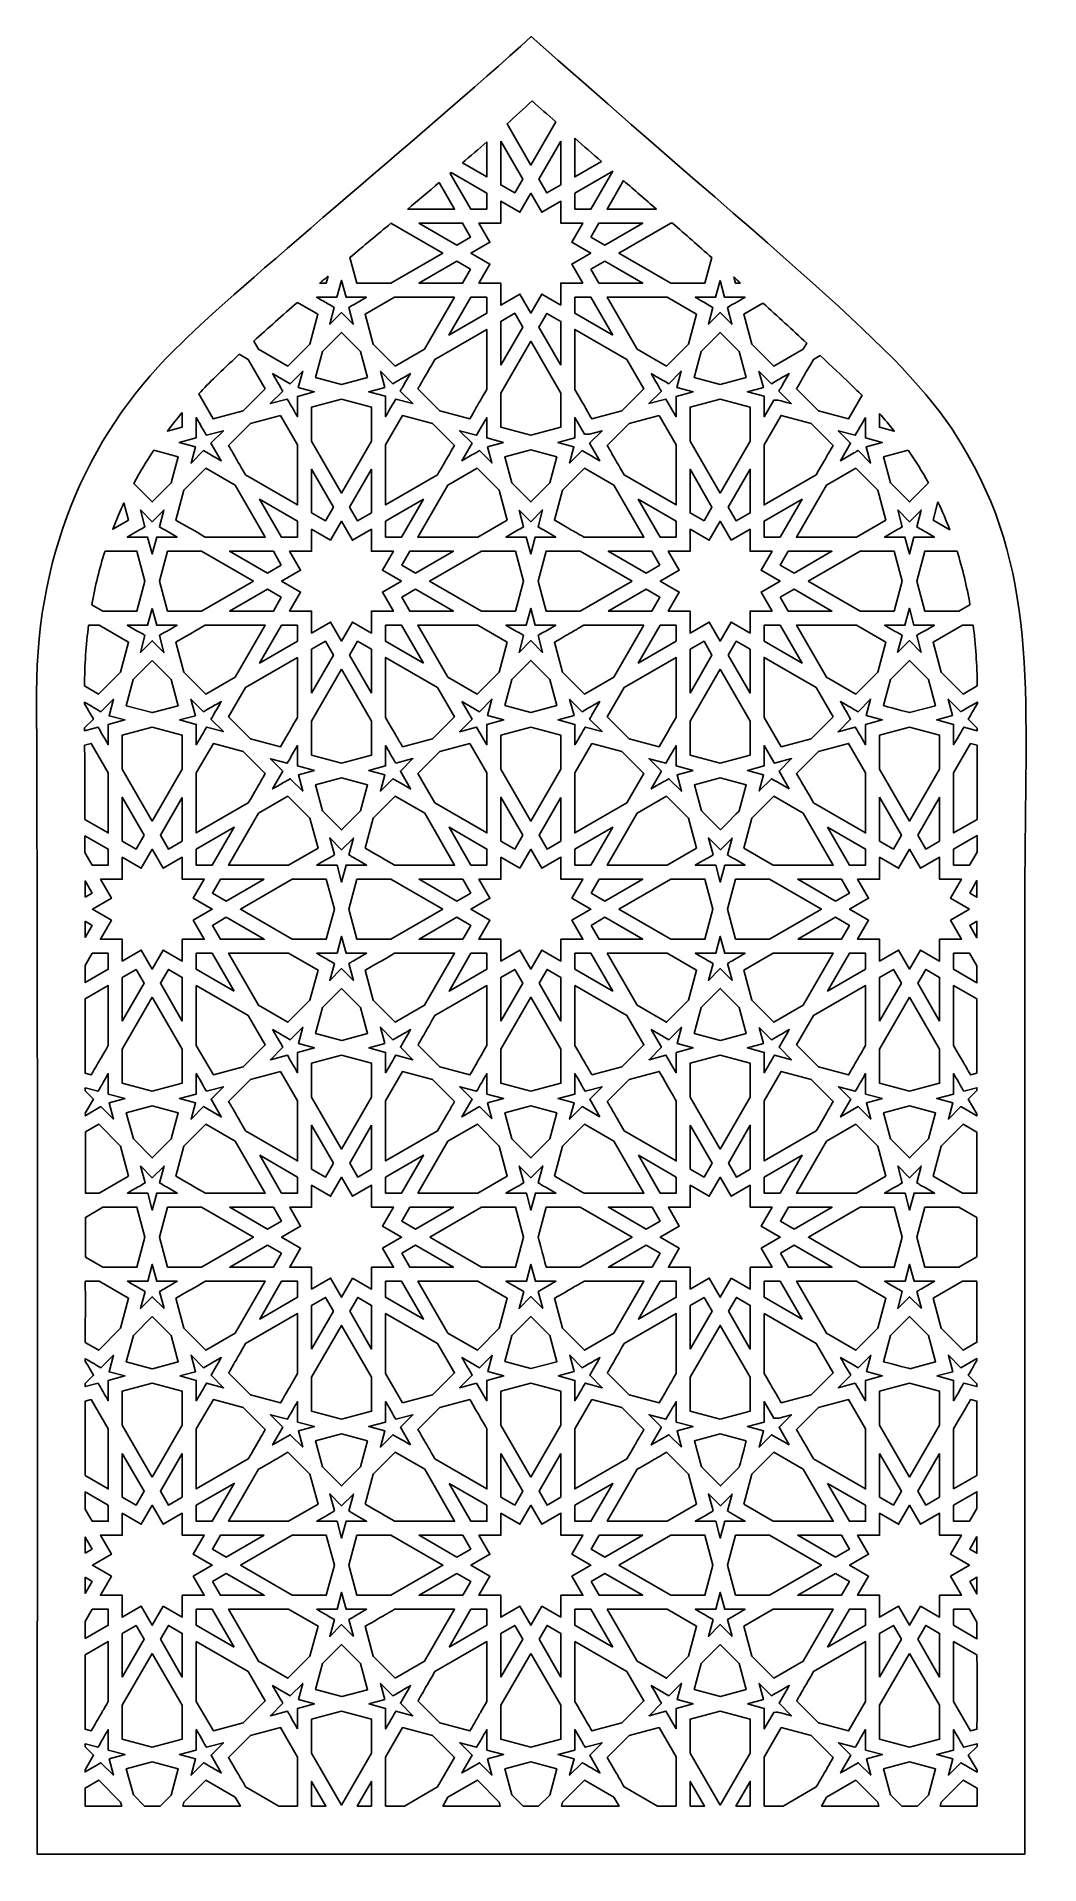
# Model space of a CAD drawing. Header units: millimetres. Extents: x -54 to 56, y -101 to 100.
import ezdxf

# ---------------------------------------------------------------- set-up
doc = ezdxf.new("R2010")
doc.units = ezdxf.units.MM
doc.header["$MEASUREMENT"] = 0
doc.layers.add('layer 1', color=7, linetype='Continuous')

msp = doc.modelspace()

# ---------------------------------------------------------------- linework, layer by layer
at = {"layer": 'layer 1', "color": 250}
for points, knots in [([(48.1386, 54.1623), (42.3711, 64.5167), (32.0929, 71.9141), (0.1217, 100.1639), (0.1217, 100.1639), (-12.0509, 89.1216), (-32.3955, 72.4154), (-38.3045, 66.5064), (-38.3045, 66.5064), (-48.153, 57.216), (-54.3278, 44.0535), (-54.3278, 28.0159), (-54.3278, 28.0159), (-54.144, -29.3356), (-54.2633, -80.8899), (-54.2633, -99.8357), (-54.2633, -99.8357), (-54.2633, -99.8357), (54.4481, -99.8357), (54.4481, -99.8357), (54.4481, -99.8357), (54.4481, -99.8357), (54.4424, -100.9781), (54.4424, 5.8646), (54.4424, 5.8646), (54.4424, 27.003), (56.0433, 40.3768), (48.1386, 54.1623)], [0, 0, 0, 0, 0.125, 0.125, 0.125, 0.125, 0.25, 0.25, 0.25, 0.25, 0.375, 0.375, 0.375, 0.375, 0.5, 0.5, 0.5, 0.5, 0.625, 0.625, 0.625, 0.625, 0.75, 0.75, 0.75, 0.75, 1, 1, 1, 1]), ([(0.1979, 93.0748), (1.0707, 92.3135), (1.9438, 91.5518), (2.8166, 90.7902), (2.8166, 90.7902), (2.8166, 90.7902), (0.0691, 86.021), (0.0691, 86.021), (0.0691, 86.021), (0.0691, 86.021), (-2.5499, 90.556), (-2.5499, 90.556), (-2.5499, 90.556), (-1.6242, 91.3934), (-0.7045, 92.2373), (0.1979, 93.0748)], [0, 0, 0, 0, 0.2, 0.2, 0.2, 0.2, 0.4, 0.4, 0.4, 0.4, 0.6, 0.6, 0.6, 0.6, 1, 1, 1, 1]), ([(-4.7819, 88.5698), (-4.7819, 88.5698), (-4.7819, 84.7267), (-4.7819, 84.7267), (-4.7819, 84.7267), (-4.7819, 84.7267), (-7.4475, 86.2676), (-7.4475, 86.2676), (-7.4475, 86.2676), (-6.6654, 86.9305), (-5.5644, 87.8706), (-4.7819, 88.5698)], [0, 0, 0, 0, 0.25, 0.25, 0.25, 0.25, 0.5, 0.5, 0.5, 0.5, 1, 1, 1, 1]), ([(-3.2353, 88.64), (-3.2353, 88.64), (-0.8273, 84.4744), (-0.8273, 84.4744), (-0.8273, 84.4744), (-0.8273, 84.4744), (-1.7061, 82.9515), (-1.7061, 82.9515), (-1.7061, 82.9515), (-1.7061, 82.9515), (-3.2353, 83.8302), (-3.2353, 83.8302), (-3.2353, 83.8302), (-3.2353, 83.8302), (-3.2353, 88.64), (-3.2353, 88.64)], [0, 0, 0, 0, 0.2, 0.2, 0.2, 0.2, 0.4, 0.4, 0.4, 0.4, 0.6, 0.6, 0.6, 0.6, 1, 1, 1, 1]), ([(3.3672, 88.64), (3.3672, 88.64), (3.3672, 83.8302), (3.3672, 83.8302), (3.3672, 83.8302), (3.3672, 83.8302), (1.8383, 82.9515), (1.8383, 82.9515), (1.8383, 82.9515), (1.8383, 82.9515), (0.9595, 84.4744), (0.9595, 84.4744), (0.9595, 84.4744), (0.9595, 84.4744), (3.3672, 88.64), (3.3672, 88.64)], [0, 0, 0, 0, 0.2, 0.2, 0.2, 0.2, 0.4, 0.4, 0.4, 0.4, 0.6, 0.6, 0.6, 0.6, 1, 1, 1, 1]), ([(4.9142, 88.9681), (5.8981, 88.1126), (6.8767, 87.2635), (7.8433, 86.4196), (7.8433, 86.4196), (7.8433, 86.4196), (4.9142, 84.7267), (4.9142, 84.7267), (4.9142, 84.7267), (4.9142, 84.7267), (4.9142, 88.9681), (4.9142, 88.9681)], [0, 0, 0, 0, 0.25, 0.25, 0.25, 0.25, 0.5, 0.5, 0.5, 0.5, 1, 1, 1, 1]), ([(-8.7013, 85.2011), (-8.7013, 85.2011), (-4.7819, 82.9398), (-4.7819, 82.9398), (-4.7819, 82.9398), (-4.7819, 82.9398), (-4.7819, 81.1759), (-4.7819, 81.1759), (-4.7819, 81.1759), (-4.7819, 81.1759), (-6.5395, 81.1759), (-6.5395, 81.1759), (-6.5395, 81.1759), (-6.5395, 81.1759), (-8.8124, 85.1073), (-8.8124, 85.1073), (-8.8124, 85.1073), (-8.7715, 85.1366), (-8.7366, 85.1659), (-8.7013, 85.2011)], [0, 0, 0, 0, 0.16666667, 0.16666667, 0.16666667, 0.16666667, 0.33333333, 0.33333333, 0.33333333, 0.33333333, 0.5, 0.5, 0.5, 0.5, 0.66666667, 0.66666667, 0.66666667, 0.66666667, 1, 1, 1, 1]), ([(4.9142, 82.9398), (4.9142, 82.9398), (9.0794, 85.3415), (9.0794, 85.3415), (9.0794, 85.3415), (9.0794, 85.3415), (6.6774, 81.1759), (6.6774, 81.1759), (6.6774, 81.1759), (6.6774, 81.1759), (4.9142, 81.1759), (4.9142, 81.1759), (4.9142, 81.1759), (4.9142, 81.1759), (4.9142, 82.9398), (4.9142, 82.9398)], [0, 0, 0, 0, 0.2, 0.2, 0.2, 0.2, 0.4, 0.4, 0.4, 0.4, 0.6, 0.6, 0.6, 0.6, 1, 1, 1, 1]), ([(-10.0136, 84.0881), (-10.0136, 84.0881), (-8.3263, 81.1759), (-8.3263, 81.1759), (-8.3263, 81.1759), (-8.3263, 81.1759), (-13.4818, 81.1759), (-13.4818, 81.1759), (-13.4818, 81.1759), (-12.3335, 82.1313), (-11.1736, 83.1039), (-10.0136, 84.0881)], [0, 0, 0, 0, 0.25, 0.25, 0.25, 0.25, 0.5, 0.5, 0.5, 0.5, 1, 1, 1, 1]), ([(-3.2353, 79.6294), (-3.2353, 79.6294), (-3.2353, 82.0434), (-3.2353, 82.0434), (-3.2353, 82.0434), (-3.2353, 82.0434), (-1.1377, 80.8366), (-1.1377, 80.8366), (-1.1377, 80.8366), (-1.1377, 80.8366), (0.0691, 82.9278), (0.0691, 82.9278), (0.0691, 82.9278), (0.0691, 82.9278), (1.276, 80.8366), (1.276, 80.8366), (1.276, 80.8366), (1.276, 80.8366), (3.3672, 82.0434), (3.3672, 82.0434), (3.3672, 82.0434), (3.3672, 82.0434), (3.3672, 79.6294), (3.3672, 79.6294), (3.3672, 79.6294), (3.3672, 79.6294), (5.7809, 79.6294), (5.7809, 79.6294), (5.7809, 79.6294), (5.7809, 79.6294), (4.5741, 77.5381), (4.5741, 77.5381), (4.5741, 77.5381), (4.5741, 77.5381), (6.6657, 76.3312), (6.6657, 76.3312), (6.6657, 76.3312), (6.6657, 76.3312), (4.5741, 75.1244), (4.5741, 75.1244), (4.5741, 75.1244), (4.5741, 75.1244), (5.7809, 73.0328), (5.7809, 73.0328), (5.7809, 73.0328), (5.7809, 73.0328), (3.3672, 73.0328), (3.3672, 73.0328), (3.3672, 73.0328), (3.3672, 73.0328), (3.3672, 70.6134), (3.3672, 70.6134), (3.3672, 70.6134), (3.3672, 70.6134), (1.276, 71.8259), (1.276, 71.8259), (1.276, 71.8259), (1.276, 71.8259), (0.0691, 69.7347), (0.0691, 69.7347), (0.0691, 69.7347), (0.0691, 69.7347), (-1.1377, 71.8203), (-1.1377, 71.8203), (-1.1377, 71.8203), (-1.1377, 71.8203), (-3.2353, 70.6134), (-3.2353, 70.6134), (-3.2353, 70.6134), (-3.2353, 70.6134), (-3.2353, 73.0328), (-3.2353, 73.0328), (-3.2353, 73.0328), (-3.2353, 73.0328), (-5.6491, 73.0328), (-5.6491, 73.0328), (-5.6491, 73.0328), (-5.6491, 73.0328), (-4.4422, 75.1244), (-4.4422, 75.1244), (-4.4422, 75.1244), (-4.4422, 75.1244), (-6.5335, 76.3312), (-6.5335, 76.3312), (-6.5335, 76.3312), (-6.5335, 76.3312), (-4.4422, 77.5381), (-4.4422, 77.5381), (-4.4422, 77.5381), (-4.4422, 77.5381), (-5.6491, 79.6294), (-5.6491, 79.6294), (-5.6491, 79.6294), (-5.6491, 79.6294), (-3.2353, 79.6294), (-3.2353, 79.6294)], [0, 0, 0, 0, 0.04, 0.04, 0.04, 0.04, 0.08, 0.08, 0.08, 0.08, 0.12, 0.12, 0.12, 0.12, 0.16, 0.16, 0.16, 0.16, 0.2, 0.2, 0.2, 0.2, 0.24, 0.24, 0.24, 0.24, 0.28, 0.28, 0.28, 0.28, 0.32, 0.32, 0.32, 0.32, 0.36, 0.36, 0.36, 0.36, 0.4, 0.4, 0.4, 0.4, 0.44, 0.44, 0.44, 0.44, 0.48, 0.48, 0.48, 0.48, 0.52, 0.52, 0.52, 0.52, 0.56, 0.56, 0.56, 0.56, 0.6, 0.6, 0.6, 0.6, 0.64, 0.64, 0.64, 0.64, 0.68, 0.68, 0.68, 0.68, 0.72, 0.72, 0.72, 0.72, 0.76, 0.76, 0.76, 0.76, 0.8, 0.8, 0.8, 0.8, 0.84, 0.84, 0.84, 0.84, 0.88, 0.88, 0.88, 0.88, 0.92, 0.92, 0.92, 0.92, 1, 1, 1, 1]), ([(13.8835, 81.1759), (13.8835, 81.1759), (8.4645, 81.1759), (8.4645, 81.1759), (8.4645, 81.1759), (8.4645, 81.1759), (10.2746, 84.3107), (10.2746, 84.3107), (10.2746, 84.3107), (11.4698, 83.2736), (12.6767, 82.2307), (13.8835, 81.1759)], [0, 0, 0, 0, 0.25, 0.25, 0.25, 0.25, 0.5, 0.5, 0.5, 0.5, 1, 1, 1, 1]), ([(-15.3332, 79.6237), (-15.3332, 79.6237), (-9.627, 76.3312), (-9.627, 76.3312), (-9.627, 76.3312), (-9.627, 76.3312), (-15.3448, 73.0328), (-15.3448, 73.0328), (-15.3448, 73.0328), (-15.3448, 73.0328), (-19.0825, 73.0328), (-19.0825, 73.0328), (-19.0825, 73.0328), (-19.0825, 73.0328), (-19.8384, 75.8448), (-19.8384, 75.8448), (-19.8384, 75.8448), (-18.3328, 77.1162), (-16.8272, 78.3759), (-15.3332, 79.6237)], [0, 0, 0, 0, 0.16666667, 0.16666667, 0.16666667, 0.16666667, 0.33333333, 0.33333333, 0.33333333, 0.33333333, 0.5, 0.5, 0.5, 0.5, 0.66666667, 0.66666667, 0.66666667, 0.66666667, 1, 1, 1, 1]), ([(-12.2456, 79.6294), (-12.2456, 79.6294), (-7.4359, 79.6294), (-7.4359, 79.6294), (-7.4359, 79.6294), (-7.4359, 79.6294), (-6.5571, 78.1064), (-6.5571, 78.1064), (-6.5571, 78.1064), (-6.5571, 78.1064), (-8.08, 77.2217), (-8.08, 77.2217), (-8.08, 77.2217), (-8.08, 77.2217), (-12.2456, 79.6294), (-12.2456, 79.6294)], [0, 0, 0, 0, 0.2, 0.2, 0.2, 0.2, 0.4, 0.4, 0.4, 0.4, 0.6, 0.6, 0.6, 0.6, 1, 1, 1, 1]), ([(6.6894, 78.1064), (6.6894, 78.1064), (7.5681, 79.6294), (7.5681, 79.6294), (7.5681, 79.6294), (7.5681, 79.6294), (12.3779, 79.6294), (12.3779, 79.6294), (12.3779, 79.6294), (12.3779, 79.6294), (8.2123, 77.2217), (8.2123, 77.2217), (8.2123, 77.2217), (8.2123, 77.2217), (6.6894, 78.1064), (6.6894, 78.1064)], [0, 0, 0, 0, 0.2, 0.2, 0.2, 0.2, 0.4, 0.4, 0.4, 0.4, 0.6, 0.6, 0.6, 0.6, 1, 1, 1, 1]), ([(15.477, 79.6294), (15.477, 79.6294), (15.6587, 79.6294), (15.6587, 79.6294), (15.6587, 79.6294), (17.0942, 78.3816), (18.5353, 77.1222), (19.9704, 75.8508), (19.9704, 75.8508), (19.9704, 75.8508), (19.2147, 73.0328), (19.2147, 73.0328), (19.2147, 73.0328), (19.2147, 73.0328), (15.477, 73.0328), (15.477, 73.0328), (15.477, 73.0328), (15.477, 73.0328), (9.7592, 76.3312), (9.7592, 76.3312), (9.7592, 76.3312), (9.7592, 76.3312), (15.477, 79.6294), (15.477, 79.6294)], [0, 0, 0, 0, 0.14285714, 0.14285714, 0.14285714, 0.14285714, 0.28571429, 0.28571429, 0.28571429, 0.28571429, 0.42857143, 0.42857143, 0.42857143, 0.42857143, 0.57142857, 0.57142857, 0.57142857, 0.57142857, 0.71428571, 0.71428571, 0.71428571, 0.71428571, 1, 1, 1, 1]), ([(-6.5571, 74.5561), (-6.5571, 74.5561), (-7.4359, 73.0328), (-7.4359, 73.0328), (-7.4359, 73.0328), (-7.4359, 73.0328), (-12.2456, 73.0328), (-12.2456, 73.0328), (-12.2456, 73.0328), (-12.2456, 73.0328), (-8.08, 75.4348), (-8.08, 75.4348), (-8.08, 75.4348), (-8.08, 75.4348), (-6.5571, 74.5561), (-6.5571, 74.5561)], [0, 0, 0, 0, 0.2, 0.2, 0.2, 0.2, 0.4, 0.4, 0.4, 0.4, 0.6, 0.6, 0.6, 0.6, 1, 1, 1, 1]), ([(8.2123, 75.4348), (8.2123, 75.4348), (12.3779, 73.0328), (12.3779, 73.0328), (12.3779, 73.0328), (12.3779, 73.0328), (7.5681, 73.0328), (7.5681, 73.0328), (7.5681, 73.0328), (7.5681, 73.0328), (6.6894, 74.5561), (6.6894, 74.5561), (6.6894, 74.5561), (6.6894, 74.5561), (8.2123, 75.4348), (8.2123, 75.4348)], [0, 0, 0, 0, 0.2, 0.2, 0.2, 0.2, 0.4, 0.4, 0.4, 0.4, 0.6, 0.6, 0.6, 0.6, 1, 1, 1, 1]), ([(-21.2678, 71.4802), (-21.2678, 71.4802), (-20.77, 73.3376), (-20.77, 73.3376), (-20.77, 73.3376), (-20.77, 73.3376), (-20.2719, 71.4802), (-20.2719, 71.4802), (-20.2719, 71.4802), (-20.2719, 71.4802), (-18.022, 71.4802), (-18.022, 71.4802), (-18.022, 71.4802), (-19.7098, 70.509), (-19.3135, 70.7362), (-19.973, 70.3612), (-19.973, 70.3612), (-19.973, 70.3612), (-19.4752, 68.4985), (-19.4752, 68.4985), (-19.4752, 68.4985), (-19.4752, 68.4985), (-20.77, 69.7932), (-20.77, 69.7932), (-20.77, 69.7932), (-20.77, 69.7932), (-22.0646, 68.4985), (-22.0646, 68.4985), (-22.0646, 68.4985), (-22.0646, 68.4985), (-21.5666, 70.3612), (-21.5666, 70.3612), (-21.5666, 70.3612), (-22.5044, 70.8939), (-23.0852, 71.2414), (-23.5117, 71.4802), (-23.5117, 71.4802), (-23.5117, 71.4802), (-21.2678, 71.4802), (-21.2678, 71.4802)], [0, 0, 0, 0, 0.09090909, 0.09090909, 0.09090909, 0.09090909, 0.18181818, 0.18181818, 0.18181818, 0.18181818, 0.27272727, 0.27272727, 0.27272727, 0.27272727, 0.36363636, 0.36363636, 0.36363636, 0.36363636, 0.45454545, 0.45454545, 0.45454545, 0.45454545, 0.54545455, 0.54545455, 0.54545455, 0.54545455, 0.63636364, 0.63636364, 0.63636364, 0.63636364, 0.72727273, 0.72727273, 0.72727273, 0.72727273, 0.81818182, 0.81818182, 0.81818182, 0.81818182, 1, 1, 1, 1]), ([(-22.2404, 73.8121), (-22.2404, 73.8121), (-22.4513, 73.0328), (-22.4513, 73.0328), (-22.4513, 73.0328), (-22.4513, 73.0328), (-23.1544, 73.0328), (-23.1544, 73.0328), (-23.1544, 73.0328), (-22.8497, 73.2967), (-22.5451, 73.5542), (-22.2404, 73.8121)], [0, 0, 0, 0, 0.25, 0.25, 0.25, 0.25, 0.5, 0.5, 0.5, 0.5, 1, 1, 1, 1]), ([(20.9021, 73.3376), (20.9021, 73.3376), (21.4002, 71.4802), (21.4002, 71.4802), (21.4002, 71.4802), (21.4002, 71.4802), (23.6439, 71.4802), (23.6439, 71.4802), (23.6439, 71.4802), (21.9646, 70.5097), (22.3604, 70.7372), (21.6986, 70.3612), (21.6986, 70.3612), (21.6986, 70.3612), (22.1968, 68.5042), (22.1968, 68.5042), (22.1968, 68.5042), (22.1968, 68.5042), (20.9021, 69.7989), (20.9021, 69.7989), (20.9021, 69.7989), (20.9021, 69.7989), (19.6074, 68.4985), (19.6074, 68.4985), (19.6074, 68.4985), (19.6074, 68.4985), (20.1051, 70.3612), (20.1051, 70.3612), (20.1051, 70.3612), (19.2401, 70.853), (18.3765, 71.3571), (18.1603, 71.4802), (18.1603, 71.4802), (18.1603, 71.4802), (20.4039, 71.4802), (20.4039, 71.4802), (20.4039, 71.4802), (20.4039, 71.4802), (20.9021, 73.3376), (20.9021, 73.3376)], [0, 0, 0, 0, 0.09090909, 0.09090909, 0.09090909, 0.09090909, 0.18181818, 0.18181818, 0.18181818, 0.18181818, 0.27272727, 0.27272727, 0.27272727, 0.27272727, 0.36363636, 0.36363636, 0.36363636, 0.36363636, 0.45454545, 0.45454545, 0.45454545, 0.45454545, 0.54545455, 0.54545455, 0.54545455, 0.54545455, 0.63636364, 0.63636364, 0.63636364, 0.63636364, 0.72727273, 0.72727273, 0.72727273, 0.72727273, 0.81818182, 0.81818182, 0.81818182, 0.81818182, 1, 1, 1, 1]), ([(23.1517, 73.0328), (23.1517, 73.0328), (22.5894, 73.0328), (22.5894, 73.0328), (22.5894, 73.0328), (22.5894, 73.0328), (22.4137, 73.6889), (22.4137, 73.6889), (22.4137, 73.6889), (22.6596, 73.4723), (22.9058, 73.2557), (23.1517, 73.0328)], [0, 0, 0, 0, 0.25, 0.25, 0.25, 0.25, 0.5, 0.5, 0.5, 0.5, 1, 1, 1, 1]), ([(-25.6208, 70.9122), (-25.6208, 70.9122), (-23.3711, 69.6115), (-23.3711, 69.6115), (-23.3711, 69.6115), (-23.3711, 69.6115), (-24.2557, 66.3131), (-24.2557, 66.3131), (-24.2557, 66.3131), (-24.2557, 66.3131), (-26.6695, 63.8994), (-26.6695, 63.8994), (-26.6695, 63.8994), (-26.6695, 63.8994), (-29.9092, 65.7684), (-29.9092, 65.7684), (-29.9092, 65.7684), (-29.9092, 65.7684), (-30.419, 66.6528), (-30.419, 66.6528), (-30.419, 66.6528), (-28.8431, 68.0882), (-27.2376, 69.5061), (-25.6208, 70.9122)], [0, 0, 0, 0, 0.14285714, 0.14285714, 0.14285714, 0.14285714, 0.28571429, 0.28571429, 0.28571429, 0.28571429, 0.42857143, 0.42857143, 0.42857143, 0.42857143, 0.57142857, 0.57142857, 0.57142857, 0.57142857, 0.71428571, 0.71428571, 0.71428571, 0.71428571, 1, 1, 1, 1]), ([(-8.3319, 71.4802), (-8.3319, 71.4802), (-11.6304, 65.7684), (-11.6304, 65.7684), (-11.6304, 65.7684), (-11.6304, 65.7684), (-14.8703, 63.8994), (-14.8703, 63.8994), (-14.8703, 63.8994), (-14.8703, 63.8994), (-17.284, 66.3131), (-17.284, 66.3131), (-17.284, 66.3131), (-17.284, 66.3131), (-18.1688, 69.6115), (-18.1688, 69.6115), (-18.1688, 69.6115), (-18.1688, 69.6115), (-14.9289, 71.4802), (-14.9289, 71.4802), (-14.9289, 71.4802), (-14.9289, 71.4802), (-8.3319, 71.4802), (-8.3319, 71.4802)], [0, 0, 0, 0, 0.14285714, 0.14285714, 0.14285714, 0.14285714, 0.28571429, 0.28571429, 0.28571429, 0.28571429, 0.42857143, 0.42857143, 0.42857143, 0.42857143, 0.57142857, 0.57142857, 0.57142857, 0.57142857, 0.71428571, 0.71428571, 0.71428571, 0.71428571, 1, 1, 1, 1]), ([(-4.7819, 69.7227), (-4.7819, 69.7227), (-8.9475, 67.315), (-8.9475, 67.315), (-8.9475, 67.315), (-8.9475, 67.315), (-6.5395, 71.4802), (-6.5395, 71.4802), (-6.5395, 71.4802), (-6.5395, 71.4802), (-4.7819, 71.4802), (-4.7819, 71.4802), (-4.7819, 71.4802), (-4.7819, 71.4802), (-4.7819, 69.7227), (-4.7819, 69.7227)], [0, 0, 0, 0, 0.2, 0.2, 0.2, 0.2, 0.4, 0.4, 0.4, 0.4, 0.6, 0.6, 0.6, 0.6, 1, 1, 1, 1]), ([(9.0794, 67.315), (9.0794, 67.315), (4.9142, 69.7227), (4.9142, 69.7227), (4.9142, 69.7227), (4.9142, 69.7227), (4.9142, 71.4802), (4.9142, 71.4802), (4.9142, 71.4802), (4.9142, 71.4802), (6.6774, 71.4802), (6.6774, 71.4802), (6.6774, 71.4802), (6.6774, 71.4802), (9.0794, 67.315), (9.0794, 67.315)], [0, 0, 0, 0, 0.2, 0.2, 0.2, 0.2, 0.4, 0.4, 0.4, 0.4, 0.6, 0.6, 0.6, 0.6, 1, 1, 1, 1]), ([(17.4163, 66.3131), (17.4163, 66.3131), (15.0026, 63.8994), (15.0026, 63.8994), (15.0026, 63.8994), (15.0026, 63.8994), (11.7626, 65.7684), (11.7626, 65.7684), (11.7626, 65.7684), (11.7626, 65.7684), (8.4645, 71.4802), (8.4645, 71.4802), (8.4645, 71.4802), (8.4645, 71.4802), (15.0611, 71.4802), (15.0611, 71.4802), (15.0611, 71.4802), (15.0611, 71.4802), (18.301, 69.6115), (18.301, 69.6115), (18.301, 69.6115), (18.301, 69.6115), (17.4163, 66.3131), (17.4163, 66.3131)], [0, 0, 0, 0, 0.14285714, 0.14285714, 0.14285714, 0.14285714, 0.28571429, 0.28571429, 0.28571429, 0.28571429, 0.42857143, 0.42857143, 0.42857143, 0.42857143, 0.57142857, 0.57142857, 0.57142857, 0.57142857, 0.71428571, 0.71428571, 0.71428571, 0.71428571, 1, 1, 1, 1]), ([(25.618, 70.83), (27.2351, 69.3713), (28.8403, 67.9066), (30.4281, 66.4362), (30.4281, 66.4362), (30.4281, 66.4362), (30.0415, 65.7684), (30.0415, 65.7684), (30.0415, 65.7684), (30.0415, 65.7684), (26.8016, 63.8994), (26.8016, 63.8994), (26.8016, 63.8994), (26.8016, 63.8994), (24.3879, 66.3131), (24.3879, 66.3131), (24.3879, 66.3131), (24.3879, 66.3131), (23.5034, 69.6115), (23.5034, 69.6115), (23.5034, 69.6115), (23.5034, 69.6115), (25.618, 70.83), (25.618, 70.83)], [0, 0, 0, 0, 0.14285714, 0.14285714, 0.14285714, 0.14285714, 0.28571429, 0.28571429, 0.28571429, 0.28571429, 0.42857143, 0.42857143, 0.42857143, 0.42857143, 0.57142857, 0.57142857, 0.57142857, 0.57142857, 0.71428571, 0.71428571, 0.71428571, 0.71428571, 1, 1, 1, 1]), ([(-3.2353, 64.0165), (-3.2353, 64.0165), (-3.2353, 68.8266), (-3.2353, 68.8266), (-3.2353, 68.8266), (-3.2353, 68.8266), (-1.7061, 69.711), (-1.7061, 69.711), (-1.7061, 69.711), (-1.7061, 69.711), (-0.8273, 68.1821), (-0.8273, 68.1821), (-0.8273, 68.1821), (-0.8273, 68.1821), (-3.2353, 64.0165), (-3.2353, 64.0165)], [0, 0, 0, 0, 0.2, 0.2, 0.2, 0.2, 0.4, 0.4, 0.4, 0.4, 0.6, 0.6, 0.6, 0.6, 1, 1, 1, 1]), ([(3.3672, 64.0165), (3.3672, 64.0165), (0.9595, 68.1821), (0.9595, 68.1821), (0.9595, 68.1821), (0.9595, 68.1821), (1.8383, 69.7054), (1.8383, 69.7054), (1.8383, 69.7054), (1.8383, 69.7054), (3.3672, 68.8266), (3.3672, 68.8266), (3.3672, 68.8266), (3.3672, 68.8266), (3.3672, 64.0165), (3.3672, 64.0165)], [0, 0, 0, 0, 0.2, 0.2, 0.2, 0.2, 0.4, 0.4, 0.4, 0.4, 0.6, 0.6, 0.6, 0.6, 1, 1, 1, 1]), ([(-17.9109, 62.6339), (-17.9109, 62.6339), (-20.7582, 61.8723), (-20.7582, 61.8723), (-20.7582, 61.8723), (-20.7582, 61.8723), (-23.623, 62.6399), (-23.623, 62.6399), (-23.623, 62.6399), (-23.623, 62.6399), (-22.8555, 65.5221), (-22.8555, 65.5221), (-22.8555, 65.5221), (-22.8555, 65.5221), (-20.77, 67.6081), (-20.77, 67.6081), (-20.77, 67.6081), (-20.77, 67.6081), (-18.6842, 65.5161), (-18.6842, 65.5161), (-18.6842, 65.5161), (-18.6842, 65.5161), (-17.9109, 62.6339), (-17.9109, 62.6339)], [0, 0, 0, 0, 0.14285714, 0.14285714, 0.14285714, 0.14285714, 0.28571429, 0.28571429, 0.28571429, 0.28571429, 0.42857143, 0.42857143, 0.42857143, 0.42857143, 0.57142857, 0.57142857, 0.57142857, 0.57142857, 0.71428571, 0.71428571, 0.71428571, 0.71428571, 1, 1, 1, 1]), ([(-12.3628, 61.3978), (-12.1052, 61.849), (-12.4157, 61.31), (-10.4941, 64.6374), (-10.4941, 64.6374), (-10.4941, 64.6374), (-4.7819, 67.9358), (-4.7819, 67.9358), (-4.7819, 67.9358), (-4.7819, 67.9358), (-4.7819, 61.3333), (-4.7819, 61.3333), (-4.7819, 61.3333), (-6.0004, 59.2243), (-5.6374, 59.8512), (-6.6506, 58.0933), (-6.6506, 58.0933), (-6.6506, 58.0933), (-9.9491, 58.9785), (-9.9491, 58.9785), (-9.9491, 58.9785), (-9.9491, 58.9785), (-12.3628, 61.3978), (-12.3628, 61.3978)], [0, 0, 0, 0, 0.14285714, 0.14285714, 0.14285714, 0.14285714, 0.28571429, 0.28571429, 0.28571429, 0.28571429, 0.42857143, 0.42857143, 0.42857143, 0.42857143, 0.57142857, 0.57142857, 0.57142857, 0.57142857, 0.71428571, 0.71428571, 0.71428571, 0.71428571, 1, 1, 1, 1]), ([(0.0691, 66.6355), (0.0691, 66.6355), (3.3672, 60.9233), (3.3672, 60.9233), (3.3672, 60.9233), (3.3672, 60.9233), (3.3672, 57.1796), (3.3672, 57.1796), (3.3672, 57.1796), (3.3672, 57.1796), (0.0691, 56.2949), (0.0691, 56.2949), (0.0691, 56.2949), (0.0691, 56.2949), (-3.2353, 57.1796), (-3.2353, 57.1796), (-3.2353, 57.1796), (-3.2353, 57.1796), (-3.2353, 60.9233), (-3.2353, 60.9233), (-3.2353, 60.9233), (-3.2353, 60.9233), (0.0691, 66.6355), (0.0691, 66.6355)], [0, 0, 0, 0, 0.14285714, 0.14285714, 0.14285714, 0.14285714, 0.28571429, 0.28571429, 0.28571429, 0.28571429, 0.42857143, 0.42857143, 0.42857143, 0.42857143, 0.57142857, 0.57142857, 0.57142857, 0.57142857, 0.71428571, 0.71428571, 0.71428571, 0.71428571, 1, 1, 1, 1]), ([(10.626, 64.6374), (10.626, 64.6374), (12.501, 61.3978), (12.501, 61.3978), (12.501, 61.3978), (12.501, 61.3978), (10.0813, 58.9785), (10.0813, 58.9785), (10.0813, 58.9785), (10.0813, 58.9785), (6.7828, 58.0933), (6.7828, 58.0933), (6.7828, 58.0933), (6.0155, 59.4233), (6.4082, 58.7439), (4.9142, 61.3392), (4.9142, 61.3392), (4.9142, 61.3392), (4.9142, 67.9358), (4.9142, 67.9358), (4.9142, 67.9358), (4.9142, 67.9358), (10.626, 64.6374), (10.626, 64.6374)], [0, 0, 0, 0, 0.14285714, 0.14285714, 0.14285714, 0.14285714, 0.28571429, 0.28571429, 0.28571429, 0.28571429, 0.42857143, 0.42857143, 0.42857143, 0.42857143, 0.57142857, 0.57142857, 0.57142857, 0.57142857, 0.71428571, 0.71428571, 0.71428571, 0.71428571, 1, 1, 1, 1]), ([(20.9137, 61.8779), (20.9137, 61.8779), (18.0432, 62.6399), (18.0432, 62.6399), (18.0432, 62.6399), (18.0432, 62.6399), (18.8164, 65.5221), (18.8164, 65.5221), (18.8164, 65.5221), (18.8164, 65.5221), (20.9021, 67.6081), (20.9021, 67.6081), (20.9021, 67.6081), (20.9021, 67.6081), (22.9877, 65.5221), (22.9877, 65.5221), (22.9877, 65.5221), (22.9877, 65.5221), (23.761, 62.6399), (23.761, 62.6399), (23.761, 62.6399), (23.761, 62.6399), (20.9137, 61.8779), (20.9137, 61.8779)], [0, 0, 0, 0, 0.14285714, 0.14285714, 0.14285714, 0.14285714, 0.28571429, 0.28571429, 0.28571429, 0.28571429, 0.42857143, 0.42857143, 0.42857143, 0.42857143, 0.57142857, 0.57142857, 0.57142857, 0.57142857, 0.71428571, 0.71428571, 0.71428571, 0.71428571, 1, 1, 1, 1]), ([(-32.0125, 65.1997), (-32.0125, 65.1997), (-31.0401, 64.6374), (-31.0401, 64.6374), (-31.0401, 64.6374), (-31.0401, 64.6374), (-29.171, 61.3978), (-29.171, 61.3978), (-29.171, 61.3978), (-29.171, 61.3978), (-31.5848, 58.9785), (-31.5848, 58.9785), (-31.5848, 58.9785), (-31.5848, 58.9785), (-34.8831, 58.0933), (-34.8831, 58.0933), (-34.8831, 58.0933), (-34.8831, 58.0933), (-36.4765, 60.8471), (-36.4765, 60.8471), (-36.4765, 60.8471), (-35.2803, 62.1334), (-34.1632, 63.216), (-32.0125, 65.1997)], [0, 0, 0, 0, 0.14285714, 0.14285714, 0.14285714, 0.14285714, 0.28571429, 0.28571429, 0.28571429, 0.28571429, 0.42857143, 0.42857143, 0.42857143, 0.42857143, 0.57142857, 0.57142857, 0.57142857, 0.57142857, 0.71428571, 0.71428571, 0.71428571, 0.71428571, 1, 1, 1, 1]), ([(31.1781, 64.6374), (31.1781, 64.6374), (31.9105, 65.0593), (31.9105, 65.0593), (31.9105, 65.0593), (34.4339, 62.7147), (36.5209, 60.6891), (36.5209, 60.6891), (36.5209, 60.6891), (36.5209, 60.6891), (35.0213, 58.0933), (35.0213, 58.0933), (35.0213, 58.0933), (35.0213, 58.0933), (31.7168, 58.9785), (31.7168, 58.9785), (31.7168, 58.9785), (31.7168, 58.9785), (29.3031, 61.3978), (29.3031, 61.3978), (29.3031, 61.3978), (29.5843, 61.8843), (29.2505, 61.304), (31.1781, 64.6374)], [0, 0, 0, 0, 0.14285714, 0.14285714, 0.14285714, 0.14285714, 0.28571429, 0.28571429, 0.28571429, 0.28571429, 0.42857143, 0.42857143, 0.42857143, 0.42857143, 0.57142857, 0.57142857, 0.57142857, 0.57142857, 0.71428571, 0.71428571, 0.71428571, 0.71428571, 1, 1, 1, 1]), ([(-28.3567, 63.0851), (-27.3902, 62.5225), (-27.8236, 62.7747), (-26.4116, 61.9601), (-26.4116, 61.9601), (-26.4116, 61.9601), (-25.0408, 63.331), (-25.0408, 63.331), (-25.0408, 63.331), (-25.0408, 63.331), (-25.5212, 61.5442), (-25.5212, 61.5442), (-25.5212, 61.5442), (-25.5212, 61.5442), (-23.7577, 61.0697), (-23.7577, 61.0697), (-23.7577, 61.0697), (-23.7577, 61.0697), (-25.6149, 60.5716), (-25.6149, 60.5716), (-25.6149, 60.5716), (-25.6149, 60.5716), (-25.6149, 58.3279), (-25.6149, 58.3279), (-25.6149, 58.3279), (-25.6952, 58.4722), (-26.6572, 60.1306), (-26.7398, 60.2732), (-26.7398, 60.2732), (-26.7398, 60.2732), (-28.6027, 59.775), (-28.6027, 59.775), (-28.6027, 59.775), (-28.6027, 59.775), (-27.2376, 61.1399), (-27.2376, 61.1399), (-27.2376, 61.1399), (-27.3765, 61.3844), (-28.2724, 62.9331), (-28.3567, 63.0851)], [0, 0, 0, 0, 0.09090909, 0.09090909, 0.09090909, 0.09090909, 0.18181818, 0.18181818, 0.18181818, 0.18181818, 0.27272727, 0.27272727, 0.27272727, 0.27272727, 0.36363636, 0.36363636, 0.36363636, 0.36363636, 0.45454545, 0.45454545, 0.45454545, 0.45454545, 0.54545455, 0.54545455, 0.54545455, 0.54545455, 0.63636364, 0.63636364, 0.63636364, 0.63636364, 0.72727273, 0.72727273, 0.72727273, 0.72727273, 0.81818182, 0.81818182, 0.81818182, 0.81818182, 1, 1, 1, 1]), ([(-16.4931, 63.331), (-16.4931, 63.331), (-15.1222, 61.9601), (-15.1222, 61.9601), (-15.1222, 61.9601), (-13.9393, 62.6456), (-14.9613, 62.0593), (-13.177, 63.0851), (-13.177, 63.0851), (-14.1475, 61.4059), (-13.9182, 61.8021), (-14.302, 61.1399), (-14.302, 61.1399), (-14.302, 61.1399), (-12.9311, 59.775), (-12.9311, 59.775), (-12.9311, 59.775), (-12.9311, 59.775), (-14.8001, 60.2732), (-14.8001, 60.2732), (-14.8001, 60.2732), (-14.9229, 60.0502), (-15.796, 58.5389), (-15.9191, 58.3279), (-15.9191, 58.3279), (-15.9191, 58.3279), (-15.9191, 60.5776), (-15.9191, 60.5776), (-15.9191, 60.5776), (-15.9191, 60.5776), (-17.7701, 61.0697), (-17.7701, 61.0697), (-17.7701, 61.0697), (-17.7701, 61.0697), (-16.0126, 61.5382), (-16.0126, 61.5382), (-16.0126, 61.5382), (-16.0126, 61.5382), (-16.4931, 63.331), (-16.4931, 63.331)], [0, 0, 0, 0, 0.09090909, 0.09090909, 0.09090909, 0.09090909, 0.18181818, 0.18181818, 0.18181818, 0.18181818, 0.27272727, 0.27272727, 0.27272727, 0.27272727, 0.36363636, 0.36363636, 0.36363636, 0.36363636, 0.45454545, 0.45454545, 0.45454545, 0.45454545, 0.54545455, 0.54545455, 0.54545455, 0.54545455, 0.63636364, 0.63636364, 0.63636364, 0.63636364, 0.72727273, 0.72727273, 0.72727273, 0.72727273, 0.81818182, 0.81818182, 0.81818182, 0.81818182, 1, 1, 1, 1]), ([(13.3092, 63.0851), (14.4342, 62.4346), (13.989, 62.6925), (15.2544, 61.9601), (15.2544, 61.9601), (15.2544, 61.9601), (16.631, 63.337), (16.631, 63.337), (16.631, 63.337), (16.631, 63.337), (16.1509, 61.5442), (16.1509, 61.5442), (16.1509, 61.5442), (16.1509, 61.5442), (17.92, 61.0754), (17.92, 61.0754), (17.92, 61.0754), (17.92, 61.0754), (16.051, 60.5716), (16.051, 60.5716), (16.051, 60.5716), (16.051, 60.5716), (16.051, 58.3279), (16.051, 58.3279), (16.051, 58.3279), (16.051, 58.3279), (14.9324, 60.2732), (14.9324, 60.2732), (14.9324, 60.2732), (14.9324, 60.2732), (13.069, 59.775), (13.069, 59.775), (13.069, 59.775), (13.069, 59.775), (14.4342, 61.1399), (14.4342, 61.1399), (14.4342, 61.1399), (14.4342, 61.1399), (14.0621, 61.7862), (13.3092, 63.0851)], [0, 0, 0, 0, 0.09090909, 0.09090909, 0.09090909, 0.09090909, 0.18181818, 0.18181818, 0.18181818, 0.18181818, 0.27272727, 0.27272727, 0.27272727, 0.27272727, 0.36363636, 0.36363636, 0.36363636, 0.36363636, 0.45454545, 0.45454545, 0.45454545, 0.45454545, 0.54545455, 0.54545455, 0.54545455, 0.54545455, 0.63636364, 0.63636364, 0.63636364, 0.63636364, 0.72727273, 0.72727273, 0.72727273, 0.72727273, 0.81818182, 0.81818182, 0.81818182, 0.81818182, 1, 1, 1, 1]), ([(25.1788, 63.331), (25.1788, 63.331), (26.5497, 61.9601), (26.5497, 61.9601), (26.5497, 61.9601), (27.9036, 62.7535), (27.0372, 62.2441), (28.4949, 63.0851), (28.4949, 63.0851), (27.5244, 61.4059), (27.7537, 61.8024), (27.3699, 61.1399), (27.3699, 61.1399), (27.3699, 61.1399), (28.7348, 59.775), (28.7348, 59.775), (28.7348, 59.775), (27.1237, 60.2026), (27.5106, 60.144), (26.7959, 60.144), (26.7959, 60.144), (26.7959, 60.144), (25.7471, 58.3279), (25.7471, 58.3279), (25.7471, 58.3279), (25.7471, 58.3279), (25.7471, 60.5776), (25.7471, 60.5776), (25.7471, 60.5776), (25.7471, 60.5776), (23.8957, 61.0697), (23.8957, 61.0697), (23.8957, 61.0697), (23.8957, 61.0697), (25.6593, 61.5442), (25.6593, 61.5442), (25.6593, 61.5442), (25.6593, 61.5442), (25.1788, 63.331), (25.1788, 63.331)], [0, 0, 0, 0, 0.09090909, 0.09090909, 0.09090909, 0.09090909, 0.18181818, 0.18181818, 0.18181818, 0.18181818, 0.27272727, 0.27272727, 0.27272727, 0.27272727, 0.36363636, 0.36363636, 0.36363636, 0.36363636, 0.45454545, 0.45454545, 0.45454545, 0.45454545, 0.54545455, 0.54545455, 0.54545455, 0.54545455, 0.63636364, 0.63636364, 0.63636364, 0.63636364, 0.72727273, 0.72727273, 0.72727273, 0.72727273, 0.81818182, 0.81818182, 0.81818182, 0.81818182, 1, 1, 1, 1]), ([(-38.3045, 58.7788), (-38.3045, 58.7788), (-38.3045, 57.1796), (-38.3045, 57.1796), (-38.3045, 57.1796), (-38.3045, 57.1796), (-39.9274, 56.7461), (-39.9274, 56.7461), (-39.9274, 56.7461), (-39.4059, 57.4315), (-38.8728, 58.1113), (-38.3045, 58.7788)], [0, 0, 0, 0, 0.25, 0.25, 0.25, 0.25, 0.5, 0.5, 0.5, 0.5, 1, 1, 1, 1]), ([(-27.4837, 58.4687), (-27.4837, 58.4687), (-25.6149, 55.2284), (-25.6149, 55.2284), (-25.6149, 55.2284), (-25.6149, 55.2284), (-25.6149, 48.6318), (-25.6149, 48.6318), (-25.6149, 48.6318), (-25.6149, 48.6318), (-31.327, 51.9303), (-31.327, 51.9303), (-31.327, 51.9303), (-32.7915, 54.4611), (-32.3874, 53.77), (-33.2018, 55.1702), (-33.2018, 55.1702), (-33.2018, 55.1702), (-30.788, 57.5836), (-30.788, 57.5836), (-30.788, 57.5836), (-30.788, 57.5836), (-27.4837, 58.4687), (-27.4837, 58.4687)], [0, 0, 0, 0, 0.14285714, 0.14285714, 0.14285714, 0.14285714, 0.28571429, 0.28571429, 0.28571429, 0.28571429, 0.42857143, 0.42857143, 0.42857143, 0.42857143, 0.57142857, 0.57142857, 0.57142857, 0.57142857, 0.71428571, 0.71428571, 0.71428571, 0.71428571, 1, 1, 1, 1]), ([(-20.77, 60.2732), (-20.77, 60.2732), (-17.4713, 59.388), (-17.4713, 59.388), (-17.4713, 59.388), (-17.4713, 59.388), (-17.4713, 55.6447), (-17.4713, 55.6447), (-17.4713, 55.6447), (-17.4713, 55.6447), (-20.77, 49.9329), (-20.77, 49.9329), (-20.77, 49.9329), (-20.77, 49.9329), (-24.0683, 55.6447), (-24.0683, 55.6447), (-24.0683, 55.6447), (-24.0683, 55.6447), (-24.0683, 59.388), (-24.0683, 59.388), (-24.0683, 59.388), (-24.0683, 59.388), (-20.77, 60.2732), (-20.77, 60.2732)], [0, 0, 0, 0, 0.14285714, 0.14285714, 0.14285714, 0.14285714, 0.28571429, 0.28571429, 0.28571429, 0.28571429, 0.42857143, 0.42857143, 0.42857143, 0.42857143, 0.57142857, 0.57142857, 0.57142857, 0.57142857, 0.71428571, 0.71428571, 0.71428571, 0.71428571, 1, 1, 1, 1]), ([(-10.7516, 57.5836), (-10.7516, 57.5836), (-8.3379, 55.1702), (-8.3379, 55.1702), (-8.3379, 55.1702), (-9.6855, 52.8324), (-9.246, 53.5884), (-10.2069, 51.9303), (-10.2069, 51.9303), (-10.2069, 51.9303), (-15.9191, 48.6318), (-15.9191, 48.6318), (-15.9191, 48.6318), (-15.9191, 48.6318), (-15.9191, 55.2284), (-15.9191, 55.2284), (-15.9191, 55.2284), (-15.9191, 55.2284), (-14.0501, 58.4687), (-14.0501, 58.4687), (-14.0501, 58.4687), (-14.0501, 58.4687), (-10.7516, 57.5836), (-10.7516, 57.5836)], [0, 0, 0, 0, 0.14285714, 0.14285714, 0.14285714, 0.14285714, 0.28571429, 0.28571429, 0.28571429, 0.28571429, 0.42857143, 0.42857143, 0.42857143, 0.42857143, 0.57142857, 0.57142857, 0.57142857, 0.57142857, 0.71428571, 0.71428571, 0.71428571, 0.71428571, 1, 1, 1, 1]), ([(14.1824, 58.4687), (14.1824, 58.4687), (16.051, 55.2284), (16.051, 55.2284), (16.051, 55.2284), (16.051, 55.2284), (16.051, 48.6318), (16.051, 48.6318), (16.051, 48.6318), (16.051, 48.6318), (10.3392, 51.9303), (10.3392, 51.9303), (10.3392, 51.9303), (8.8921, 54.4379), (9.2844, 53.7641), (8.4702, 55.1702), (8.4702, 55.1702), (8.4702, 55.1702), (10.8839, 57.5836), (10.8839, 57.5836), (10.8839, 57.5836), (10.8839, 57.5836), (14.1824, 58.4687), (14.1824, 58.4687)], [0, 0, 0, 0, 0.14285714, 0.14285714, 0.14285714, 0.14285714, 0.28571429, 0.28571429, 0.28571429, 0.28571429, 0.42857143, 0.42857143, 0.42857143, 0.42857143, 0.57142857, 0.57142857, 0.57142857, 0.57142857, 0.71428571, 0.71428571, 0.71428571, 0.71428571, 1, 1, 1, 1]), ([(24.2005, 59.388), (24.2005, 59.388), (24.2005, 55.6447), (24.2005, 55.6447), (24.2005, 55.6447), (24.2005, 55.6447), (20.9021, 49.9329), (20.9021, 49.9329), (20.9021, 49.9329), (20.9021, 49.9329), (17.6036, 55.6447), (17.6036, 55.6447), (17.6036, 55.6447), (17.6036, 55.6447), (17.6036, 59.388), (17.6036, 59.388), (17.6036, 59.388), (17.6036, 59.388), (20.9021, 60.2732), (20.9021, 60.2732), (20.9021, 60.2732), (20.9021, 60.2732), (24.2005, 59.388), (24.2005, 59.388)], [0, 0, 0, 0, 0.14285714, 0.14285714, 0.14285714, 0.14285714, 0.28571429, 0.28571429, 0.28571429, 0.28571429, 0.42857143, 0.42857143, 0.42857143, 0.42857143, 0.57142857, 0.57142857, 0.57142857, 0.57142857, 0.71428571, 0.71428571, 0.71428571, 0.71428571, 1, 1, 1, 1]), ([(31.4649, 51.9303), (31.4649, 51.9303), (25.7471, 48.6318), (25.7471, 48.6318), (25.7471, 48.6318), (25.7471, 48.6318), (25.7471, 55.2284), (25.7471, 55.2284), (25.7471, 55.2284), (25.7471, 55.2284), (27.6161, 58.4687), (27.6161, 58.4687), (27.6161, 58.4687), (27.6161, 58.4687), (30.9202, 57.5836), (30.9202, 57.5836), (30.9202, 57.5836), (30.9202, 57.5836), (33.334, 55.1702), (33.334, 55.1702), (33.334, 55.1702), (32.6601, 54.0043), (33.0175, 54.6195), (31.4649, 51.9303)], [0, 0, 0, 0, 0.14285714, 0.14285714, 0.14285714, 0.14285714, 0.28571429, 0.28571429, 0.28571429, 0.28571429, 0.42857143, 0.42857143, 0.42857143, 0.42857143, 0.57142857, 0.57142857, 0.57142857, 0.57142857, 0.71428571, 0.71428571, 0.71428571, 0.71428571, 1, 1, 1, 1]), ([(38.4369, 58.6853), (39.0049, 58.0524), (39.5499, 57.4022), (40.0713, 56.7401), (40.0713, 56.7401), (40.0713, 56.7401), (38.4369, 57.1796), (38.4369, 57.1796), (38.4369, 57.1796), (38.4369, 57.1796), (38.4369, 58.6853), (38.4369, 58.6853)], [0, 0, 0, 0, 0.25, 0.25, 0.25, 0.25, 0.5, 0.5, 0.5, 0.5, 1, 1, 1, 1]), ([(-36.7578, 55.9904), (-36.7578, 55.9904), (-36.7578, 58.2401), (-36.7578, 58.2401), (-36.7578, 58.2401), (-36.594, 57.9589), (-35.7971, 56.5764), (-35.633, 56.2949), (-35.633, 56.2949), (-35.633, 56.2949), (-33.7701, 56.793), (-33.7701, 56.793), (-33.7701, 56.793), (-33.7701, 56.793), (-35.135, 55.4281), (-35.135, 55.4281), (-35.135, 55.4281), (-35.135, 55.4281), (-34.0101, 53.4769), (-34.0101, 53.4769), (-34.0101, 53.4769), (-36.0721, 54.6672), (-34.8997, 53.9986), (-35.9612, 54.6019), (-35.9612, 54.6019), (-35.9612, 54.6019), (-37.3262, 53.2366), (-37.3262, 53.2366), (-37.3262, 53.2366), (-37.3262, 53.2366), (-36.8457, 55.0238), (-36.8457, 55.0238), (-36.8457, 55.0238), (-36.8457, 55.0238), (-38.6151, 55.4923), (-38.6151, 55.4923), (-38.6151, 55.4923), (-38.6151, 55.4923), (-36.7578, 55.9904), (-36.7578, 55.9904)], [0, 0, 0, 0, 0.09090909, 0.09090909, 0.09090909, 0.09090909, 0.18181818, 0.18181818, 0.18181818, 0.18181818, 0.27272727, 0.27272727, 0.27272727, 0.27272727, 0.36363636, 0.36363636, 0.36363636, 0.36363636, 0.45454545, 0.45454545, 0.45454545, 0.45454545, 0.54545455, 0.54545455, 0.54545455, 0.54545455, 0.63636364, 0.63636364, 0.63636364, 0.63636364, 0.72727273, 0.72727273, 0.72727273, 0.72727273, 0.81818182, 0.81818182, 0.81818182, 0.81818182, 1, 1, 1, 1]), ([(-2.9365, 55.4983), (-2.9365, 55.4983), (-4.6941, 55.0295), (-4.6941, 55.0295), (-4.6941, 55.0295), (-4.6941, 55.0295), (-4.2196, 53.2426), (-4.2196, 53.2426), (-4.2196, 53.2426), (-4.2196, 53.2426), (-5.5788, 54.6019), (-5.5788, 54.6019), (-5.5788, 54.6019), (-6.2445, 54.2234), (-5.8445, 54.453), (-7.5237, 53.4829), (-7.5237, 53.4829), (-7.5237, 53.4829), (-6.3991, 55.4281), (-6.3991, 55.4281), (-6.3991, 55.4281), (-6.3991, 55.4281), (-7.764, 56.793), (-7.764, 56.793), (-7.764, 56.793), (-7.764, 56.793), (-5.9066, 56.2949), (-5.9066, 56.2949), (-5.9066, 56.2949), (-5.6374, 56.7577), (-5.0454, 57.7773), (-4.7819, 58.2401), (-4.7819, 58.2401), (-4.7819, 58.2401), (-4.7819, 55.9961), (-4.7819, 55.9961), (-4.7819, 55.9961), (-4.7819, 55.9961), (-2.9365, 55.4983), (-2.9365, 55.4983)], [0, 0, 0, 0, 0.09090909, 0.09090909, 0.09090909, 0.09090909, 0.18181818, 0.18181818, 0.18181818, 0.18181818, 0.27272727, 0.27272727, 0.27272727, 0.27272727, 0.36363636, 0.36363636, 0.36363636, 0.36363636, 0.45454545, 0.45454545, 0.45454545, 0.45454545, 0.54545455, 0.54545455, 0.54545455, 0.54545455, 0.63636364, 0.63636364, 0.63636364, 0.63636364, 0.72727273, 0.72727273, 0.72727273, 0.72727273, 0.81818182, 0.81818182, 0.81818182, 0.81818182, 1, 1, 1, 1]), ([(5.9626, 56.418), (5.9626, 56.418), (6.5133, 56.418), (6.5133, 56.418), (6.5133, 56.418), (6.5133, 56.418), (7.9018, 56.793), (7.9018, 56.793), (7.9018, 56.793), (7.9018, 56.793), (6.537, 55.4281), (6.537, 55.4281), (6.537, 55.4281), (6.537, 55.4281), (7.656, 53.4769), (7.656, 53.4769), (7.656, 53.4769), (5.7802, 54.5663), (6.4717, 54.1694), (5.7107, 54.6019), (5.7107, 54.6019), (5.7107, 54.6019), (4.3282, 53.225), (4.3282, 53.225), (4.3282, 53.225), (4.3282, 53.225), (4.8147, 55.0238), (4.8147, 55.0238), (4.8147, 55.0238), (4.8147, 55.0238), (3.0512, 55.4923), (3.0512, 55.4923), (3.0512, 55.4923), (3.0512, 55.4923), (4.9142, 55.9904), (4.9142, 55.9904), (4.9142, 55.9904), (4.9142, 55.9904), (4.9142, 58.2401), (4.9142, 58.2401), (4.9142, 58.2401), (4.9142, 58.2401), (5.9626, 56.418), (5.9626, 56.418)], [0, 0, 0, 0, 0.08333333, 0.08333333, 0.08333333, 0.08333333, 0.16666667, 0.16666667, 0.16666667, 0.16666667, 0.25, 0.25, 0.25, 0.25, 0.33333333, 0.33333333, 0.33333333, 0.33333333, 0.41666667, 0.41666667, 0.41666667, 0.41666667, 0.5, 0.5, 0.5, 0.5, 0.58333333, 0.58333333, 0.58333333, 0.58333333, 0.66666667, 0.66666667, 0.66666667, 0.66666667, 0.75, 0.75, 0.75, 0.75, 0.83333333, 0.83333333, 0.83333333, 0.83333333, 1, 1, 1, 1]), ([(36.89, 58.2401), (36.89, 58.2401), (36.89, 55.9961), (36.89, 55.9961), (36.89, 55.9961), (36.89, 55.9961), (38.7413, 55.4983), (38.7413, 55.4983), (38.7413, 55.4983), (38.7413, 55.4983), (36.9838, 55.0295), (36.9838, 55.0295), (36.9838, 55.0295), (36.9838, 55.0295), (37.4643, 53.231), (37.4643, 53.231), (37.4643, 53.231), (37.4643, 53.231), (36.0934, 54.6019), (36.0934, 54.6019), (36.0934, 54.6019), (35.4333, 54.2269), (35.8284, 54.453), (34.1425, 53.4829), (34.1425, 53.4829), (34.1425, 53.4829), (35.2672, 55.4281), (35.2672, 55.4281), (35.2672, 55.4281), (35.2672, 55.4281), (33.9023, 56.793), (33.9023, 56.793), (33.9023, 56.793), (33.9023, 56.793), (35.7653, 56.2949), (35.7653, 56.2949), (35.7653, 56.2949), (36.1174, 56.8953), (36.89, 58.2401), (36.89, 58.2401)], [0, 0, 0, 0, 0.09090909, 0.09090909, 0.09090909, 0.09090909, 0.18181818, 0.18181818, 0.18181818, 0.18181818, 0.27272727, 0.27272727, 0.27272727, 0.27272727, 0.36363636, 0.36363636, 0.36363636, 0.36363636, 0.45454545, 0.45454545, 0.45454545, 0.45454545, 0.54545455, 0.54545455, 0.54545455, 0.54545455, 0.63636364, 0.63636364, 0.63636364, 0.63636364, 0.72727273, 0.72727273, 0.72727273, 0.72727273, 0.81818182, 0.81818182, 0.81818182, 0.81818182, 1, 1, 1, 1]), ([(-41.4154, 54.6428), (-41.4154, 54.6428), (-38.744, 53.9281), (-38.744, 53.9281), (-38.744, 53.9281), (-38.744, 53.9281), (-39.5173, 51.0459), (-39.5173, 51.0459), (-39.5173, 51.0459), (-39.5173, 51.0459), (-41.6029, 48.9599), (-41.6029, 48.9599), (-41.6029, 48.9599), (-41.6029, 48.9599), (-43.6242, 50.987), (-43.6242, 50.987), (-43.6242, 50.987), (-42.9503, 52.2351), (-42.218, 53.4536), (-41.4154, 54.6428)], [0, 0, 0, 0, 0.16666667, 0.16666667, 0.16666667, 0.16666667, 0.33333333, 0.33333333, 0.33333333, 0.33333333, 0.5, 0.5, 0.5, 0.5, 0.66666667, 0.66666667, 0.66666667, 0.66666667, 1, 1, 1, 1]), ([(2.1431, 51.0459), (2.1431, 51.0459), (0.0571, 48.9599), (0.0571, 48.9599), (0.0571, 48.9599), (0.0571, 48.9599), (-2.0285, 51.0515), (-2.0285, 51.0515), (-2.0285, 51.0515), (-2.0285, 51.0515), (-2.8018, 53.9337), (-2.8018, 53.9337), (-2.8018, 53.9337), (-2.8018, 53.9337), (0.0515, 54.6957), (0.0515, 54.6957), (0.0515, 54.6957), (0.0515, 54.6957), (2.916, 53.9281), (2.916, 53.9281), (2.916, 53.9281), (2.916, 53.9281), (2.1431, 51.0459), (2.1431, 51.0459)], [0, 0, 0, 0, 0.14285714, 0.14285714, 0.14285714, 0.14285714, 0.28571429, 0.28571429, 0.28571429, 0.28571429, 0.42857143, 0.42857143, 0.42857143, 0.42857143, 0.57142857, 0.57142857, 0.57142857, 0.57142857, 0.71428571, 0.71428571, 0.71428571, 0.71428571, 1, 1, 1, 1]), ([(41.6062, 54.6605), (42.4088, 53.4945), (43.1472, 52.2937), (43.8206, 51.0459), (43.8206, 51.0459), (43.8206, 51.0459), (41.741, 48.9599), (41.741, 48.9599), (41.741, 48.9599), (41.741, 48.9599), (39.6494, 51.0515), (39.6494, 51.0515), (39.6494, 51.0515), (39.6494, 51.0515), (38.8821, 53.9337), (38.8821, 53.9337), (38.8821, 53.9337), (38.8821, 53.9337), (41.6062, 54.6605), (41.6062, 54.6605)], [0, 0, 0, 0, 0.16666667, 0.16666667, 0.16666667, 0.16666667, 0.33333333, 0.33333333, 0.33333333, 0.33333333, 0.5, 0.5, 0.5, 0.5, 0.66666667, 0.66666667, 0.66666667, 0.66666667, 1, 1, 1, 1]), ([(-32.4636, 50.7993), (-32.4636, 50.7993), (-29.1651, 45.0875), (-29.1651, 45.0875), (-29.1651, 45.0875), (-29.1651, 45.0875), (-35.7619, 45.0875), (-35.7619, 45.0875), (-35.7619, 45.0875), (-36.5059, 45.5154), (-38.2928, 46.5462), (-39.0017, 46.9565), (-39.0017, 46.9565), (-39.0017, 46.9565), (-38.1171, 50.2546), (-38.1171, 50.2546), (-38.1171, 50.2546), (-38.1171, 50.2546), (-35.7033, 52.6687), (-35.7033, 52.6687), (-35.7033, 52.6687), (-35.7033, 52.6687), (-32.4636, 50.7993), (-32.4636, 50.7993)], [0, 0, 0, 0, 0.14285714, 0.14285714, 0.14285714, 0.14285714, 0.28571429, 0.28571429, 0.28571429, 0.28571429, 0.42857143, 0.42857143, 0.42857143, 0.42857143, 0.57142857, 0.57142857, 0.57142857, 0.57142857, 0.71428571, 0.71428571, 0.71428571, 0.71428571, 1, 1, 1, 1]), ([(-24.0683, 47.7414), (-24.0683, 47.7414), (-24.0683, 52.5512), (-24.0683, 52.5512), (-24.0683, 52.5512), (-24.0683, 52.5512), (-21.6603, 48.386), (-21.6603, 48.386), (-21.6603, 48.386), (-21.6603, 48.386), (-22.5391, 46.857), (-22.5391, 46.857), (-22.5391, 46.857), (-22.5391, 46.857), (-24.0683, 47.7414), (-24.0683, 47.7414)], [0, 0, 0, 0, 0.2, 0.2, 0.2, 0.2, 0.4, 0.4, 0.4, 0.4, 0.6, 0.6, 0.6, 0.6, 1, 1, 1, 1]), ([(-19.8735, 48.386), (-19.8735, 48.386), (-17.4713, 52.5456), (-17.4713, 52.5456), (-17.4713, 52.5456), (-17.4713, 52.5456), (-17.4713, 47.7414), (-17.4713, 47.7414), (-17.4713, 47.7414), (-17.4713, 47.7414), (-18.9946, 46.857), (-18.9946, 46.857), (-18.9946, 46.857), (-18.9946, 46.857), (-19.8735, 48.386), (-19.8735, 48.386)], [0, 0, 0, 0, 0.2, 0.2, 0.2, 0.2, 0.4, 0.4, 0.4, 0.4, 0.6, 0.6, 0.6, 0.6, 1, 1, 1, 1]), ([(-2.5323, 46.9565), (-2.5323, 46.9565), (-5.7718, 45.0875), (-5.7718, 45.0875), (-5.7718, 45.0875), (-5.7718, 45.0875), (-12.3744, 45.0875), (-12.3744, 45.0875), (-12.3744, 45.0875), (-12.3744, 45.0875), (-9.0703, 50.7993), (-9.0703, 50.7993), (-9.0703, 50.7993), (-9.0703, 50.7993), (-5.8307, 52.6687), (-5.8307, 52.6687), (-5.8307, 52.6687), (-5.8307, 52.6687), (-3.4167, 50.2546), (-3.4167, 50.2546), (-3.4167, 50.2546), (-3.4167, 50.2546), (-2.5323, 46.9565), (-2.5323, 46.9565)], [0, 0, 0, 0, 0.14285714, 0.14285714, 0.14285714, 0.14285714, 0.28571429, 0.28571429, 0.28571429, 0.28571429, 0.42857143, 0.42857143, 0.42857143, 0.42857143, 0.57142857, 0.57142857, 0.57142857, 0.57142857, 0.71428571, 0.71428571, 0.71428571, 0.71428571, 1, 1, 1, 1]), ([(9.2085, 50.7993), (9.2085, 50.7993), (12.5067, 45.0875), (12.5067, 45.0875), (12.5067, 45.0875), (12.5067, 45.0875), (5.9101, 45.0875), (5.9101, 45.0875), (5.9101, 45.0875), (4.6799, 45.7906), (5.371, 45.3923), (2.6702, 46.9565), (2.6702, 46.9565), (2.6702, 46.9565), (3.5489, 50.2546), (3.5489, 50.2546), (3.5489, 50.2546), (3.5489, 50.2546), (5.9626, 52.6687), (5.9626, 52.6687), (5.9626, 52.6687), (5.9626, 52.6687), (9.2085, 50.7993), (9.2085, 50.7993)], [0, 0, 0, 0, 0.14285714, 0.14285714, 0.14285714, 0.14285714, 0.28571429, 0.28571429, 0.28571429, 0.28571429, 0.42857143, 0.42857143, 0.42857143, 0.42857143, 0.57142857, 0.57142857, 0.57142857, 0.57142857, 0.71428571, 0.71428571, 0.71428571, 0.71428571, 1, 1, 1, 1]), ([(19.1269, 46.857), (19.1269, 46.857), (17.6036, 47.7414), (17.6036, 47.7414), (17.6036, 47.7414), (17.6036, 47.7414), (17.6036, 52.5512), (17.6036, 52.5512), (17.6036, 52.5512), (17.6036, 52.5512), (20.0057, 48.386), (20.0057, 48.386), (20.0057, 48.386), (20.0057, 48.386), (19.1269, 46.857), (19.1269, 46.857)], [0, 0, 0, 0, 0.2, 0.2, 0.2, 0.2, 0.4, 0.4, 0.4, 0.4, 0.6, 0.6, 0.6, 0.6, 1, 1, 1, 1]), ([(21.7985, 48.386), (21.7985, 48.386), (24.2005, 52.5456), (24.2005, 52.5456), (24.2005, 52.5456), (24.2005, 52.5456), (24.2005, 47.7414), (24.2005, 47.7414), (24.2005, 47.7414), (24.2005, 47.7414), (22.6772, 46.857), (22.6772, 46.857), (22.6772, 46.857), (22.6772, 46.857), (21.7985, 48.386), (21.7985, 48.386)], [0, 0, 0, 0, 0.2, 0.2, 0.2, 0.2, 0.4, 0.4, 0.4, 0.4, 0.6, 0.6, 0.6, 0.6, 1, 1, 1, 1]), ([(35.8941, 45.0875), (35.8941, 45.0875), (29.2975, 45.0875), (29.2975, 45.0875), (29.2975, 45.0875), (29.2975, 45.0875), (32.5959, 50.7993), (32.5959, 50.7993), (32.5959, 50.7993), (32.5959, 50.7993), (35.8355, 52.6687), (35.8355, 52.6687), (35.8355, 52.6687), (35.8355, 52.6687), (38.2492, 50.2546), (38.2492, 50.2546), (38.2492, 50.2546), (38.2492, 50.2546), (39.134, 46.9565), (39.134, 46.9565), (39.134, 46.9565), (39.134, 46.9565), (35.8941, 45.0875), (35.8941, 45.0875)], [0, 0, 0, 0, 0.14285714, 0.14285714, 0.14285714, 0.14285714, 0.28571429, 0.28571429, 0.28571429, 0.28571429, 0.42857143, 0.42857143, 0.42857143, 0.42857143, 0.57142857, 0.57142857, 0.57142857, 0.57142857, 0.71428571, 0.71428571, 0.71428571, 0.71428571, 1, 1, 1, 1]), ([(-44.708, 48.8372), (-44.708, 48.8372), (-44.2042, 46.9565), (-44.2042, 46.9565), (-44.2042, 46.9565), (-44.2042, 46.9565), (-45.9441, 45.9546), (-45.9441, 45.9546), (-45.9441, 45.9546), (-45.5691, 46.9329), (-45.159, 47.8938), (-44.708, 48.8372)], [0, 0, 0, 0, 0.25, 0.25, 0.25, 0.25, 0.5, 0.5, 0.5, 0.5, 1, 1, 1, 1]), ([(-25.6149, 45.0875), (-25.6149, 45.0875), (-27.3783, 45.0875), (-27.3783, 45.0875), (-27.3783, 45.0875), (-27.3783, 45.0875), (-29.7803, 49.2471), (-29.7803, 49.2471), (-29.7803, 49.2471), (-29.7803, 49.2471), (-25.6149, 46.845), (-25.6149, 46.845), (-25.6149, 46.845), (-25.6149, 46.845), (-25.6149, 45.0875), (-25.6149, 45.0875)], [0, 0, 0, 0, 0.2, 0.2, 0.2, 0.2, 0.4, 0.4, 0.4, 0.4, 0.6, 0.6, 0.6, 0.6, 1, 1, 1, 1]), ([(-15.9191, 46.845), (-15.9191, 46.845), (-11.7535, 49.2531), (-11.7535, 49.2531), (-11.7535, 49.2531), (-11.7535, 49.2531), (-14.1616, 45.0875), (-14.1616, 45.0875), (-14.1616, 45.0875), (-14.1616, 45.0875), (-15.9191, 45.0875), (-15.9191, 45.0875), (-15.9191, 45.0875), (-15.9191, 45.0875), (-15.9191, 46.845), (-15.9191, 46.845)], [0, 0, 0, 0, 0.2, 0.2, 0.2, 0.2, 0.4, 0.4, 0.4, 0.4, 0.6, 0.6, 0.6, 0.6, 1, 1, 1, 1]), ([(11.8914, 49.2471), (11.8914, 49.2471), (16.051, 46.845), (16.051, 46.845), (16.051, 46.845), (16.051, 46.845), (16.051, 45.0875), (16.051, 45.0875), (16.051, 45.0875), (16.051, 45.0875), (14.2935, 45.0875), (14.2935, 45.0875), (14.2935, 45.0875), (14.2935, 45.0875), (11.8914, 49.2471), (11.8914, 49.2471)], [0, 0, 0, 0, 0.2, 0.2, 0.2, 0.2, 0.4, 0.4, 0.4, 0.4, 0.6, 0.6, 0.6, 0.6, 1, 1, 1, 1]), ([(27.5106, 45.0875), (27.5106, 45.0875), (25.7471, 45.0875), (25.7471, 45.0875), (25.7471, 45.0875), (25.7471, 45.0875), (25.7471, 46.845), (25.7471, 46.845), (25.7471, 46.845), (25.7471, 46.845), (29.9124, 49.2531), (29.9124, 49.2531), (29.9124, 49.2531), (29.9124, 49.2531), (27.5106, 45.0875), (27.5106, 45.0875)], [0, 0, 0, 0, 0.2, 0.2, 0.2, 0.2, 0.4, 0.4, 0.4, 0.4, 0.6, 0.6, 0.6, 0.6, 1, 1, 1, 1]), ([(44.8754, 48.9599), (45.3439, 47.964), (45.7775, 46.9449), (46.1641, 45.9017), (46.1641, 45.9017), (46.1641, 45.9017), (44.3364, 46.9565), (44.3364, 46.9565), (44.3364, 46.9565), (44.3364, 46.9565), (44.8754, 48.9599), (44.8754, 48.9599)], [0, 0, 0, 0, 0.25, 0.25, 0.25, 0.25, 0.5, 0.5, 0.5, 0.5, 1, 1, 1, 1]), ([(-42.8975, 48.0695), (-42.8975, 48.0695), (-41.6029, 46.7748), (-41.6029, 46.7748), (-41.6029, 46.7748), (-41.6029, 46.7748), (-40.3082, 48.0635), (-40.3082, 48.0635), (-40.3082, 48.0635), (-40.3082, 48.0635), (-40.8062, 46.2065), (-40.8062, 46.2065), (-40.8062, 46.2065), (-40.1405, 45.8283), (-40.5404, 46.0576), (-38.8611, 45.0875), (-38.8611, 45.0875), (-38.8611, 45.0875), (-41.105, 45.0875), (-41.105, 45.0875), (-41.105, 45.0875), (-41.105, 45.0875), (-41.6029, 43.2301), (-41.6029, 43.2301), (-41.6029, 43.2301), (-41.6029, 43.2301), (-42.1009, 45.0875), (-42.1009, 45.0875), (-42.1009, 45.0875), (-42.1009, 45.0875), (-44.3448, 45.0875), (-44.3448, 45.0875), (-44.3448, 45.0875), (-42.6653, 46.058), (-43.0615, 45.8304), (-42.3998, 46.2065), (-42.3998, 46.2065), (-42.3998, 46.2065), (-42.8975, 48.0695), (-42.8975, 48.0695)], [0, 0, 0, 0, 0.09090909, 0.09090909, 0.09090909, 0.09090909, 0.18181818, 0.18181818, 0.18181818, 0.18181818, 0.27272727, 0.27272727, 0.27272727, 0.27272727, 0.36363636, 0.36363636, 0.36363636, 0.36363636, 0.45454545, 0.45454545, 0.45454545, 0.45454545, 0.54545455, 0.54545455, 0.54545455, 0.54545455, 0.63636364, 0.63636364, 0.63636364, 0.63636364, 0.72727273, 0.72727273, 0.72727273, 0.72727273, 0.81818182, 0.81818182, 0.81818182, 0.81818182, 1, 1, 1, 1]), ([(-21.9767, 44.7418), (-21.9767, 44.7418), (-20.77, 46.8334), (-20.77, 46.8334), (-20.77, 46.8334), (-20.77, 46.8334), (-19.5631, 44.7418), (-19.5631, 44.7418), (-19.5631, 44.7418), (-19.5631, 44.7418), (-17.4713, 45.9486), (-17.4713, 45.9486), (-17.4713, 45.9486), (-17.4713, 45.9486), (-17.4713, 43.5349), (-17.4713, 43.5349), (-17.4713, 43.5349), (-17.4713, 43.5349), (-15.052, 43.5349), (-15.052, 43.5349), (-15.052, 43.5349), (-15.052, 43.5349), (-16.2588, 41.4436), (-16.2588, 41.4436), (-16.2588, 41.4436), (-16.2588, 41.4436), (-14.1732, 40.2368), (-14.1732, 40.2368), (-14.1732, 40.2368), (-14.1732, 40.2368), (-16.2588, 39.0296), (-16.2588, 39.0296), (-16.2588, 39.0296), (-16.2588, 39.0296), (-15.052, 36.9383), (-15.052, 36.9383), (-15.052, 36.9383), (-15.052, 36.9383), (-17.4713, 36.9383), (-17.4713, 36.9383), (-17.4713, 36.9383), (-17.4713, 36.9383), (-17.4713, 34.5246), (-17.4713, 34.5246), (-17.4713, 34.5246), (-17.4713, 34.5246), (-19.5631, 35.7315), (-19.5631, 35.7315), (-19.5631, 35.7315), (-19.5631, 35.7315), (-20.77, 33.6398), (-20.77, 33.6398), (-20.77, 33.6398), (-20.77, 33.6398), (-21.9767, 35.7315), (-21.9767, 35.7315), (-21.9767, 35.7315), (-21.9767, 35.7315), (-24.0683, 34.5246), (-24.0683, 34.5246), (-24.0683, 34.5246), (-24.0683, 34.5246), (-24.0683, 36.9383), (-24.0683, 36.9383), (-24.0683, 36.9383), (-24.0683, 36.9383), (-26.4821, 36.9383), (-26.4821, 36.9383), (-26.4821, 36.9383), (-26.4821, 36.9383), (-25.2752, 39.0296), (-25.2752, 39.0296), (-25.2752, 39.0296), (-25.2752, 39.0296), (-27.3666, 40.2368), (-27.3666, 40.2368), (-27.3666, 40.2368), (-27.3666, 40.2368), (-25.2752, 41.4436), (-25.2752, 41.4436), (-25.2752, 41.4436), (-25.2752, 41.4436), (-26.4821, 43.5349), (-26.4821, 43.5349), (-26.4821, 43.5349), (-26.4821, 43.5349), (-24.0683, 43.5349), (-24.0683, 43.5349), (-24.0683, 43.5349), (-24.0683, 43.5349), (-24.0683, 45.9486), (-24.0683, 45.9486), (-24.0683, 45.9486), (-24.0683, 45.9486), (-21.9767, 44.7418), (-21.9767, 44.7418)], [0, 0, 0, 0, 0.04, 0.04, 0.04, 0.04, 0.08, 0.08, 0.08, 0.08, 0.12, 0.12, 0.12, 0.12, 0.16, 0.16, 0.16, 0.16, 0.2, 0.2, 0.2, 0.2, 0.24, 0.24, 0.24, 0.24, 0.28, 0.28, 0.28, 0.28, 0.32, 0.32, 0.32, 0.32, 0.36, 0.36, 0.36, 0.36, 0.4, 0.4, 0.4, 0.4, 0.44, 0.44, 0.44, 0.44, 0.48, 0.48, 0.48, 0.48, 0.52, 0.52, 0.52, 0.52, 0.56, 0.56, 0.56, 0.56, 0.6, 0.6, 0.6, 0.6, 0.64, 0.64, 0.64, 0.64, 0.68, 0.68, 0.68, 0.68, 0.72, 0.72, 0.72, 0.72, 0.76, 0.76, 0.76, 0.76, 0.8, 0.8, 0.8, 0.8, 0.84, 0.84, 0.84, 0.84, 0.88, 0.88, 0.88, 0.88, 0.92, 0.92, 0.92, 0.92, 1, 1, 1, 1]), ([(-1.2256, 48.0579), (-1.2256, 48.0579), (0.0571, 46.7748), (0.0571, 46.7748), (0.0571, 46.7748), (0.0571, 46.7748), (1.3638, 48.0752), (1.3638, 48.0752), (1.3638, 48.0752), (1.3638, 48.0752), (0.8657, 46.2065), (0.8657, 46.2065), (0.8657, 46.2065), (1.5314, 45.8283), (1.1317, 46.058), (2.8109, 45.0875), (2.8109, 45.0875), (2.8109, 45.0875), (0.5612, 45.0875), (0.5612, 45.0875), (0.5612, 45.0875), (0.5612, 45.0875), (0.0691, 43.2301), (0.0691, 43.2301), (0.0691, 43.2301), (0.0691, 43.2301), (-0.429, 45.0875), (-0.429, 45.0875), (-0.429, 45.0875), (-0.429, 45.0875), (-2.6787, 45.0875), (-2.6787, 45.0875), (-2.6787, 45.0875), (-0.991, 46.0587), (-1.3875, 45.8318), (-0.7278, 46.2065), (-0.7278, 46.2065), (-0.7278, 46.2065), (-1.2256, 48.0579), (-1.2256, 48.0579)], [0, 0, 0, 0, 0.09090909, 0.09090909, 0.09090909, 0.09090909, 0.18181818, 0.18181818, 0.18181818, 0.18181818, 0.27272727, 0.27272727, 0.27272727, 0.27272727, 0.36363636, 0.36363636, 0.36363636, 0.36363636, 0.45454545, 0.45454545, 0.45454545, 0.45454545, 0.54545455, 0.54545455, 0.54545455, 0.54545455, 0.63636364, 0.63636364, 0.63636364, 0.63636364, 0.72727273, 0.72727273, 0.72727273, 0.72727273, 0.81818182, 0.81818182, 0.81818182, 0.81818182, 1, 1, 1, 1]), ([(22.1089, 44.7418), (22.1089, 44.7418), (24.2005, 45.9486), (24.2005, 45.9486), (24.2005, 45.9486), (24.2005, 45.9486), (24.2005, 43.5349), (24.2005, 43.5349), (24.2005, 43.5349), (24.2005, 43.5349), (26.6142, 43.5349), (26.6142, 43.5349), (26.6142, 43.5349), (26.6142, 43.5349), (25.4074, 41.4436), (25.4074, 41.4436), (25.4074, 41.4436), (25.4074, 41.4436), (27.4987, 40.2368), (27.4987, 40.2368), (27.4987, 40.2368), (27.4987, 40.2368), (25.4074, 39.0296), (25.4074, 39.0296), (25.4074, 39.0296), (25.4074, 39.0296), (26.6142, 36.9383), (26.6142, 36.9383), (26.6142, 36.9383), (26.6142, 36.9383), (24.2005, 36.9383), (24.2005, 36.9383), (24.2005, 36.9383), (24.2005, 36.9383), (24.2005, 34.5246), (24.2005, 34.5246), (24.2005, 34.5246), (24.2005, 34.5246), (22.1089, 35.7315), (22.1089, 35.7315), (22.1089, 35.7315), (22.1089, 35.7315), (20.9021, 33.6398), (20.9021, 33.6398), (20.9021, 33.6398), (20.9021, 33.6398), (19.6952, 35.7315), (19.6952, 35.7315), (19.6952, 35.7315), (19.6952, 35.7315), (17.6036, 34.5246), (17.6036, 34.5246), (17.6036, 34.5246), (17.6036, 34.5246), (17.6036, 36.9383), (17.6036, 36.9383), (17.6036, 36.9383), (17.6036, 36.9383), (15.1899, 36.9383), (15.1899, 36.9383), (15.1899, 36.9383), (15.1899, 36.9383), (16.3967, 39.0296), (16.3967, 39.0296), (16.3967, 39.0296), (16.3967, 39.0296), (14.3055, 40.2368), (14.3055, 40.2368), (14.3055, 40.2368), (14.3055, 40.2368), (16.3967, 41.4436), (16.3967, 41.4436), (16.3967, 41.4436), (16.3967, 41.4436), (15.1899, 43.5349), (15.1899, 43.5349), (15.1899, 43.5349), (15.1899, 43.5349), (17.6036, 43.5349), (17.6036, 43.5349), (17.6036, 43.5349), (17.6036, 43.5349), (17.6036, 45.9486), (17.6036, 45.9486), (17.6036, 45.9486), (17.6036, 45.9486), (19.6952, 44.7418), (19.6952, 44.7418), (19.6952, 44.7418), (19.6952, 44.7418), (20.9021, 46.8334), (20.9021, 46.8334), (20.9021, 46.8334), (20.9021, 46.8334), (22.1089, 44.7418), (22.1089, 44.7418)], [0, 0, 0, 0, 0.04, 0.04, 0.04, 0.04, 0.08, 0.08, 0.08, 0.08, 0.12, 0.12, 0.12, 0.12, 0.16, 0.16, 0.16, 0.16, 0.2, 0.2, 0.2, 0.2, 0.24, 0.24, 0.24, 0.24, 0.28, 0.28, 0.28, 0.28, 0.32, 0.32, 0.32, 0.32, 0.36, 0.36, 0.36, 0.36, 0.4, 0.4, 0.4, 0.4, 0.44, 0.44, 0.44, 0.44, 0.48, 0.48, 0.48, 0.48, 0.52, 0.52, 0.52, 0.52, 0.56, 0.56, 0.56, 0.56, 0.6, 0.6, 0.6, 0.6, 0.64, 0.64, 0.64, 0.64, 0.68, 0.68, 0.68, 0.68, 0.72, 0.72, 0.72, 0.72, 0.76, 0.76, 0.76, 0.76, 0.8, 0.8, 0.8, 0.8, 0.84, 0.84, 0.84, 0.84, 0.88, 0.88, 0.88, 0.88, 0.92, 0.92, 0.92, 0.92, 1, 1, 1, 1]), ([(40.4403, 48.0695), (40.4403, 48.0695), (41.741, 46.7748), (41.741, 46.7748), (41.741, 46.7748), (41.741, 46.7748), (43.0297, 48.0635), (43.0297, 48.0635), (43.0297, 48.0635), (43.0297, 48.0635), (42.5319, 46.2065), (42.5319, 46.2065), (42.5319, 46.2065), (43.192, 45.8315), (42.7969, 46.0576), (44.4828, 45.0875), (44.4828, 45.0875), (44.4828, 45.0875), (42.2331, 45.0875), (42.2331, 45.0875), (42.2331, 45.0875), (42.2331, 45.0875), (41.7354, 43.2301), (41.7354, 43.2301), (41.7354, 43.2301), (41.7354, 43.2301), (41.2372, 45.0875), (41.2372, 45.0875), (41.2372, 45.0875), (41.2372, 45.0875), (38.9932, 45.0875), (38.9932, 45.0875), (38.9932, 45.0875), (40.6728, 46.058), (40.2766, 45.8304), (40.9384, 46.2065), (40.9384, 46.2065), (40.9384, 46.2065), (40.4403, 48.0695), (40.4403, 48.0695)], [0, 0, 0, 0, 0.09090909, 0.09090909, 0.09090909, 0.09090909, 0.18181818, 0.18181818, 0.18181818, 0.18181818, 0.27272727, 0.27272727, 0.27272727, 0.27272727, 0.36363636, 0.36363636, 0.36363636, 0.36363636, 0.45454545, 0.45454545, 0.45454545, 0.45454545, 0.54545455, 0.54545455, 0.54545455, 0.54545455, 0.63636364, 0.63636364, 0.63636364, 0.63636364, 0.72727273, 0.72727273, 0.72727273, 0.72727273, 0.81818182, 0.81818182, 0.81818182, 0.81818182, 1, 1, 1, 1]), ([(-46.7937, 43.5349), (-46.7937, 43.5349), (-43.2901, 43.5349), (-43.2901, 43.5349), (-43.2901, 43.5349), (-43.2901, 43.5349), (-42.4056, 40.2368), (-42.4056, 40.2368), (-42.4056, 40.2368), (-42.4056, 40.2368), (-43.2901, 36.9383), (-43.2901, 36.9383), (-43.2901, 36.9383), (-43.2901, 36.9383), (-47.0281, 36.9383), (-47.0281, 36.9383), (-47.0281, 36.9383), (-47.0281, 36.9383), (-48.2524, 37.647), (-48.2524, 37.647), (-48.2524, 37.647), (-47.8951, 39.6681), (-47.4088, 41.631), (-46.7937, 43.5349)], [0, 0, 0, 0, 0.14285714, 0.14285714, 0.14285714, 0.14285714, 0.28571429, 0.28571429, 0.28571429, 0.28571429, 0.42857143, 0.42857143, 0.42857143, 0.42857143, 0.57142857, 0.57142857, 0.57142857, 0.57142857, 0.71428571, 0.71428571, 0.71428571, 0.71428571, 1, 1, 1, 1]), ([(-30.4658, 40.2368), (-30.4658, 40.2368), (-36.1779, 36.9383), (-36.1779, 36.9383), (-36.1779, 36.9383), (-36.1779, 36.9383), (-39.9157, 36.9383), (-39.9157, 36.9383), (-39.9157, 36.9383), (-39.9157, 36.9383), (-40.8003, 40.2368), (-40.8003, 40.2368), (-40.8003, 40.2368), (-40.8003, 40.2368), (-39.9157, 43.5349), (-39.9157, 43.5349), (-39.9157, 43.5349), (-39.9157, 43.5349), (-36.1779, 43.5349), (-36.1779, 43.5349), (-36.1779, 43.5349), (-36.1779, 43.5349), (-30.4658, 40.2368), (-30.4658, 40.2368)], [0, 0, 0, 0, 0.14285714, 0.14285714, 0.14285714, 0.14285714, 0.28571429, 0.28571429, 0.28571429, 0.28571429, 0.42857143, 0.42857143, 0.42857143, 0.42857143, 0.57142857, 0.57142857, 0.57142857, 0.57142857, 0.71428571, 0.71428571, 0.71428571, 0.71428571, 1, 1, 1, 1]), ([(-27.3902, 42.0116), (-27.3902, 42.0116), (-28.9133, 41.1328), (-28.9133, 41.1328), (-28.9133, 41.1328), (-28.9133, 41.1328), (-33.0787, 43.5349), (-33.0787, 43.5349), (-33.0787, 43.5349), (-33.0787, 43.5349), (-28.269, 43.5349), (-28.269, 43.5349), (-28.269, 43.5349), (-28.269, 43.5349), (-27.3902, 42.0116), (-27.3902, 42.0116)], [0, 0, 0, 0, 0.2, 0.2, 0.2, 0.2, 0.4, 0.4, 0.4, 0.4, 0.6, 0.6, 0.6, 0.6, 1, 1, 1, 1]), ([(-12.6206, 41.1328), (-12.6206, 41.1328), (-14.1439, 42.0116), (-14.1439, 42.0116), (-14.1439, 42.0116), (-14.1439, 42.0116), (-13.2652, 43.5349), (-13.2652, 43.5349), (-13.2652, 43.5349), (-13.2652, 43.5349), (-8.455, 43.5349), (-8.455, 43.5349), (-8.455, 43.5349), (-8.455, 43.5349), (-12.6206, 41.1328), (-12.6206, 41.1328)], [0, 0, 0, 0, 0.2, 0.2, 0.2, 0.2, 0.4, 0.4, 0.4, 0.4, 0.6, 0.6, 0.6, 0.6, 1, 1, 1, 1]), ([(-1.6182, 43.5349), (-1.6182, 43.5349), (-0.7338, 40.2368), (-0.7338, 40.2368), (-0.7338, 40.2368), (-0.7338, 40.2368), (-1.6182, 36.9383), (-1.6182, 36.9383), (-1.6182, 36.9383), (-1.6182, 36.9383), (-5.3559, 36.9383), (-5.3559, 36.9383), (-5.3559, 36.9383), (-5.3559, 36.9383), (-11.0741, 40.2368), (-11.0741, 40.2368), (-11.0741, 40.2368), (-11.0741, 40.2368), (-5.3559, 43.5349), (-5.3559, 43.5349), (-5.3559, 43.5349), (-5.3559, 43.5349), (-1.6182, 43.5349), (-1.6182, 43.5349)], [0, 0, 0, 0, 0.14285714, 0.14285714, 0.14285714, 0.14285714, 0.28571429, 0.28571429, 0.28571429, 0.28571429, 0.42857143, 0.42857143, 0.42857143, 0.42857143, 0.57142857, 0.57142857, 0.57142857, 0.57142857, 0.71428571, 0.71428571, 0.71428571, 0.71428571, 1, 1, 1, 1]), ([(11.2063, 40.2368), (11.2063, 40.2368), (5.4941, 36.9383), (5.4941, 36.9383), (5.4941, 36.9383), (5.4941, 36.9383), (1.7505, 36.9383), (1.7505, 36.9383), (1.7505, 36.9383), (1.7505, 36.9383), (0.8657, 40.2368), (0.8657, 40.2368), (0.8657, 40.2368), (0.8657, 40.2368), (1.7505, 43.5349), (1.7505, 43.5349), (1.7505, 43.5349), (1.7505, 43.5349), (5.4941, 43.5349), (5.4941, 43.5349), (5.4941, 43.5349), (5.4941, 43.5349), (11.2063, 40.2368), (11.2063, 40.2368)], [0, 0, 0, 0, 0.14285714, 0.14285714, 0.14285714, 0.14285714, 0.28571429, 0.28571429, 0.28571429, 0.28571429, 0.42857143, 0.42857143, 0.42857143, 0.42857143, 0.57142857, 0.57142857, 0.57142857, 0.57142857, 0.71428571, 0.71428571, 0.71428571, 0.71428571, 1, 1, 1, 1]), ([(14.2818, 42.0116), (14.2818, 42.0116), (12.7529, 41.1328), (12.7529, 41.1328), (12.7529, 41.1328), (12.7529, 41.1328), (8.5873, 43.5349), (8.5873, 43.5349), (8.5873, 43.5349), (8.5873, 43.5349), (13.3974, 43.5349), (13.3974, 43.5349), (13.3974, 43.5349), (13.3974, 43.5349), (14.2818, 42.0116), (14.2818, 42.0116)], [0, 0, 0, 0, 0.2, 0.2, 0.2, 0.2, 0.4, 0.4, 0.4, 0.4, 0.6, 0.6, 0.6, 0.6, 1, 1, 1, 1]), ([(29.0456, 41.1328), (29.0456, 41.1328), (27.5223, 42.0116), (27.5223, 42.0116), (27.5223, 42.0116), (27.5223, 42.0116), (28.4011, 43.5349), (28.4011, 43.5349), (28.4011, 43.5349), (28.4011, 43.5349), (33.2108, 43.5349), (33.2108, 43.5349), (33.2108, 43.5349), (33.2108, 43.5349), (29.0456, 41.1328), (29.0456, 41.1328)], [0, 0, 0, 0, 0.2, 0.2, 0.2, 0.2, 0.4, 0.4, 0.4, 0.4, 0.6, 0.6, 0.6, 0.6, 1, 1, 1, 1]), ([(30.5978, 40.2368), (30.5978, 40.2368), (36.31, 43.5349), (36.31, 43.5349), (36.31, 43.5349), (36.31, 43.5349), (40.048, 43.5349), (40.048, 43.5349), (40.048, 43.5349), (40.048, 43.5349), (40.9324, 40.2368), (40.9324, 40.2368), (40.9324, 40.2368), (40.9324, 40.2368), (40.048, 36.9383), (40.048, 36.9383), (40.048, 36.9383), (40.048, 36.9383), (36.31, 36.9383), (36.31, 36.9383), (36.31, 36.9383), (36.31, 36.9383), (30.5978, 40.2368), (30.5978, 40.2368)], [0, 0, 0, 0, 0.14285714, 0.14285714, 0.14285714, 0.14285714, 0.28571429, 0.28571429, 0.28571429, 0.28571429, 0.42857143, 0.42857143, 0.42857143, 0.42857143, 0.57142857, 0.57142857, 0.57142857, 0.57142857, 0.71428571, 0.71428571, 0.71428571, 0.71428571, 1, 1, 1, 1]), ([(46.9787, 43.5349), (47.5703, 41.6486), (48.0448, 39.6857), (48.3962, 37.6527), (48.3962, 37.6527), (48.3962, 37.6527), (48.3962, 37.6527), (48.3962, 37.647), (48.3962, 37.647), (48.3962, 37.647), (47.16, 36.9383), (47.16, 36.9383), (47.16, 36.9383), (47.16, 36.9383), (43.4223, 36.9383), (43.4223, 36.9383), (43.4223, 36.9383), (43.4223, 36.9383), (42.5376, 40.2368), (42.5376, 40.2368), (42.5376, 40.2368), (42.5376, 40.2368), (43.4223, 43.5349), (43.4223, 43.5349), (43.4223, 43.5349), (43.4223, 43.5349), (46.9787, 43.5349), (46.9787, 43.5349)], [0, 0, 0, 0, 0.125, 0.125, 0.125, 0.125, 0.25, 0.25, 0.25, 0.25, 0.375, 0.375, 0.375, 0.375, 0.5, 0.5, 0.5, 0.5, 0.625, 0.625, 0.625, 0.625, 0.75, 0.75, 0.75, 0.75, 1, 1, 1, 1]), ([(-28.269, 36.9383), (-28.269, 36.9383), (-33.0787, 36.9383), (-33.0787, 36.9383), (-33.0787, 36.9383), (-33.0787, 36.9383), (-28.9133, 39.3404), (-28.9133, 39.3404), (-28.9133, 39.3404), (-28.9133, 39.3404), (-27.3902, 38.4616), (-27.3902, 38.4616), (-27.3902, 38.4616), (-27.3902, 38.4616), (-28.269, 36.9383), (-28.269, 36.9383)], [0, 0, 0, 0, 0.2, 0.2, 0.2, 0.2, 0.4, 0.4, 0.4, 0.4, 0.6, 0.6, 0.6, 0.6, 1, 1, 1, 1]), ([(-12.6206, 39.3404), (-12.6206, 39.3404), (-8.455, 36.9383), (-8.455, 36.9383), (-8.455, 36.9383), (-8.455, 36.9383), (-13.2652, 36.9383), (-13.2652, 36.9383), (-13.2652, 36.9383), (-13.2652, 36.9383), (-14.1439, 38.4616), (-14.1439, 38.4616), (-14.1439, 38.4616), (-14.1439, 38.4616), (-12.6206, 39.3404), (-12.6206, 39.3404)], [0, 0, 0, 0, 0.2, 0.2, 0.2, 0.2, 0.4, 0.4, 0.4, 0.4, 0.6, 0.6, 0.6, 0.6, 1, 1, 1, 1]), ([(8.5873, 36.9383), (8.5873, 36.9383), (12.7529, 39.346), (12.7529, 39.346), (12.7529, 39.346), (12.7529, 39.346), (14.2818, 38.4616), (14.2818, 38.4616), (14.2818, 38.4616), (14.2818, 38.4616), (13.3974, 36.9383), (13.3974, 36.9383), (13.3974, 36.9383), (13.3974, 36.9383), (8.5873, 36.9383), (8.5873, 36.9383)], [0, 0, 0, 0, 0.2, 0.2, 0.2, 0.2, 0.4, 0.4, 0.4, 0.4, 0.6, 0.6, 0.6, 0.6, 1, 1, 1, 1]), ([(27.5223, 38.4616), (27.5223, 38.4616), (29.0456, 39.3404), (29.0456, 39.3404), (29.0456, 39.3404), (29.0456, 39.3404), (33.2108, 36.9383), (33.2108, 36.9383), (33.2108, 36.9383), (33.2108, 36.9383), (28.4011, 36.9383), (28.4011, 36.9383), (28.4011, 36.9383), (28.4011, 36.9383), (27.5223, 38.4616), (27.5223, 38.4616)], [0, 0, 0, 0, 0.2, 0.2, 0.2, 0.2, 0.4, 0.4, 0.4, 0.4, 0.6, 0.6, 0.6, 0.6, 1, 1, 1, 1]), ([(-41.6029, 37.2428), (-41.6029, 37.2428), (-41.105, 35.3914), (-41.105, 35.3914), (-41.105, 35.3914), (-41.105, 35.3914), (-38.8611, 35.3914), (-38.8611, 35.3914), (-38.8611, 35.3914), (-40.5403, 34.4212), (-40.1438, 34.6506), (-40.8062, 34.2667), (-40.8062, 34.2667), (-40.8062, 34.2667), (-40.3023, 32.3801), (-40.3023, 32.3801), (-40.3023, 32.3801), (-40.3023, 32.3801), (-41.6029, 33.6868), (-41.6029, 33.6868), (-41.6029, 33.6868), (-41.6029, 33.6868), (-42.9036, 32.3861), (-42.9036, 32.3861), (-42.9036, 32.3861), (-42.9036, 32.3861), (-42.3998, 34.2667), (-42.3998, 34.2667), (-42.3998, 34.2667), (-43.0604, 34.6495), (-42.6653, 34.4209), (-44.3448, 35.3914), (-44.3448, 35.3914), (-44.3448, 35.3914), (-42.1009, 35.3914), (-42.1009, 35.3914), (-42.1009, 35.3914), (-42.1009, 35.3914), (-41.6029, 37.2428), (-41.6029, 37.2428)], [0, 0, 0, 0, 0.09090909, 0.09090909, 0.09090909, 0.09090909, 0.18181818, 0.18181818, 0.18181818, 0.18181818, 0.27272727, 0.27272727, 0.27272727, 0.27272727, 0.36363636, 0.36363636, 0.36363636, 0.36363636, 0.45454545, 0.45454545, 0.45454545, 0.45454545, 0.54545455, 0.54545455, 0.54545455, 0.54545455, 0.63636364, 0.63636364, 0.63636364, 0.63636364, 0.72727273, 0.72727273, 0.72727273, 0.72727273, 0.81818182, 0.81818182, 0.81818182, 0.81818182, 1, 1, 1, 1]), ([(0.8657, 34.2667), (0.8657, 34.2667), (1.3638, 32.3981), (1.3638, 32.3981), (1.3638, 32.3981), (1.3638, 32.3981), (0.0631, 33.6984), (0.0631, 33.6984), (0.0631, 33.6984), (0.0631, 33.6984), (-1.2316, 32.3981), (-1.2316, 32.3981), (-1.2316, 32.3981), (-1.2316, 32.3981), (-0.7278, 34.2667), (-0.7278, 34.2667), (-0.7278, 34.2667), (-1.39, 34.6502), (-0.9927, 34.4212), (-2.6787, 35.3914), (-2.6787, 35.3914), (-2.6787, 35.3914), (-0.429, 35.3914), (-0.429, 35.3914), (-0.429, 35.3914), (-0.429, 35.3914), (0.0691, 37.2428), (0.0691, 37.2428), (0.0691, 37.2428), (0.0691, 37.2428), (0.5612, 35.3914), (0.5612, 35.3914), (0.5612, 35.3914), (0.5612, 35.3914), (2.8109, 35.3914), (2.8109, 35.3914), (2.8109, 35.3914), (1.1317, 34.4212), (1.5282, 34.6506), (0.8657, 34.2667)], [0, 0, 0, 0, 0.09090909, 0.09090909, 0.09090909, 0.09090909, 0.18181818, 0.18181818, 0.18181818, 0.18181818, 0.27272727, 0.27272727, 0.27272727, 0.27272727, 0.36363636, 0.36363636, 0.36363636, 0.36363636, 0.45454545, 0.45454545, 0.45454545, 0.45454545, 0.54545455, 0.54545455, 0.54545455, 0.54545455, 0.63636364, 0.63636364, 0.63636364, 0.63636364, 0.72727273, 0.72727273, 0.72727273, 0.72727273, 0.81818182, 0.81818182, 0.81818182, 0.81818182, 1, 1, 1, 1]), ([(43.0357, 32.3921), (43.0357, 32.3921), (41.7354, 33.6928), (41.7354, 33.6928), (41.7354, 33.6928), (41.7354, 33.6928), (40.4343, 32.3921), (40.4343, 32.3921), (40.4343, 32.3921), (40.4343, 32.3921), (40.9384, 34.2667), (40.9384, 34.2667), (40.9384, 34.2667), (40.2777, 34.6495), (40.6728, 34.4209), (38.9932, 35.3914), (38.9932, 35.3914), (38.9932, 35.3914), (41.2372, 35.3914), (41.2372, 35.3914), (41.2372, 35.3914), (41.2372, 35.3914), (41.7354, 37.2488), (41.7354, 37.2488), (41.7354, 37.2488), (41.7354, 37.2488), (42.2331, 35.3914), (42.2331, 35.3914), (42.2331, 35.3914), (42.2331, 35.3914), (44.4828, 35.3914), (44.4828, 35.3914), (44.4828, 35.3914), (42.7969, 34.4212), (43.1941, 34.6506), (42.5319, 34.2667), (42.5319, 34.2667), (42.5319, 34.2667), (43.0357, 32.3921), (43.0357, 32.3921)], [0, 0, 0, 0, 0.09090909, 0.09090909, 0.09090909, 0.09090909, 0.18181818, 0.18181818, 0.18181818, 0.18181818, 0.27272727, 0.27272727, 0.27272727, 0.27272727, 0.36363636, 0.36363636, 0.36363636, 0.36363636, 0.45454545, 0.45454545, 0.45454545, 0.45454545, 0.54545455, 0.54545455, 0.54545455, 0.54545455, 0.63636364, 0.63636364, 0.63636364, 0.63636364, 0.72727273, 0.72727273, 0.72727273, 0.72727273, 0.81818182, 0.81818182, 0.81818182, 0.81818182, 1, 1, 1, 1]), ([(-48.5981, 35.3914), (-48.5981, 35.3914), (-47.4439, 35.3914), (-47.4439, 35.3914), (-47.4439, 35.3914), (-47.4439, 35.3914), (-44.2042, 33.5167), (-44.2042, 33.5167), (-44.2042, 33.5167), (-44.2042, 33.5167), (-45.0889, 30.2183), (-45.0889, 30.2183), (-45.0889, 30.2183), (-45.0889, 30.2183), (-47.5025, 27.8045), (-47.5025, 27.8045), (-47.5025, 27.8045), (-47.5025, 27.8045), (-49.0491, 28.701), (-49.0491, 28.701), (-49.0491, 28.701), (-49.0375, 30.9975), (-48.891, 33.2299), (-48.5981, 35.3914)], [0, 0, 0, 0, 0.14285714, 0.14285714, 0.14285714, 0.14285714, 0.28571429, 0.28571429, 0.28571429, 0.28571429, 0.42857143, 0.42857143, 0.42857143, 0.42857143, 0.57142857, 0.57142857, 0.57142857, 0.57142857, 0.71428571, 0.71428571, 0.71428571, 0.71428571, 1, 1, 1, 1]), ([(-35.7619, 35.3914), (-35.7619, 35.3914), (-29.1651, 35.3914), (-29.1651, 35.3914), (-29.1651, 35.3914), (-29.1651, 35.3914), (-32.4636, 29.6739), (-32.4636, 29.6739), (-32.4636, 29.6739), (-32.4636, 29.6739), (-35.7033, 27.8045), (-35.7033, 27.8045), (-35.7033, 27.8045), (-35.7033, 27.8045), (-38.1171, 30.2183), (-38.1171, 30.2183), (-38.1171, 30.2183), (-38.1171, 30.2183), (-39.0017, 33.5167), (-39.0017, 33.5167), (-39.0017, 33.5167), (-38.2928, 33.927), (-36.5059, 34.9638), (-35.7619, 35.3914)], [0, 0, 0, 0, 0.14285714, 0.14285714, 0.14285714, 0.14285714, 0.28571429, 0.28571429, 0.28571429, 0.28571429, 0.42857143, 0.42857143, 0.42857143, 0.42857143, 0.57142857, 0.57142857, 0.57142857, 0.57142857, 0.71428571, 0.71428571, 0.71428571, 0.71428571, 1, 1, 1, 1]), ([(-27.3724, 35.3914), (-27.3724, 35.3914), (-25.6149, 35.3914), (-25.6149, 35.3914), (-25.6149, 35.3914), (-25.6149, 35.3914), (-25.6149, 33.6282), (-25.6149, 33.6282), (-25.6149, 33.6282), (-25.6149, 33.6282), (-29.7803, 31.2261), (-29.7803, 31.2261), (-29.7803, 31.2261), (-29.7803, 31.2261), (-27.3724, 35.3914), (-27.3724, 35.3914)], [0, 0, 0, 0, 0.2, 0.2, 0.2, 0.2, 0.4, 0.4, 0.4, 0.4, 0.6, 0.6, 0.6, 0.6, 1, 1, 1, 1]), ([(-11.7535, 31.2261), (-11.7535, 31.2261), (-15.9191, 33.6282), (-15.9191, 33.6282), (-15.9191, 33.6282), (-15.9191, 33.6282), (-15.9191, 35.3914), (-15.9191, 35.3914), (-15.9191, 35.3914), (-15.9191, 35.3914), (-14.1616, 35.3914), (-14.1616, 35.3914), (-14.1616, 35.3914), (-14.1616, 35.3914), (-11.7535, 31.2261), (-11.7535, 31.2261)], [0, 0, 0, 0, 0.2, 0.2, 0.2, 0.2, 0.4, 0.4, 0.4, 0.4, 0.6, 0.6, 0.6, 0.6, 1, 1, 1, 1]), ([(-2.5323, 33.5167), (-2.5323, 33.5167), (-3.4167, 30.2183), (-3.4167, 30.2183), (-3.4167, 30.2183), (-3.4167, 30.2183), (-5.8307, 27.8045), (-5.8307, 27.8045), (-5.8307, 27.8045), (-5.8307, 27.8045), (-9.0759, 29.6796), (-9.0759, 29.6796), (-9.0759, 29.6796), (-9.0759, 29.6796), (-12.3744, 35.3914), (-12.3744, 35.3914), (-12.3744, 35.3914), (-12.3744, 35.3914), (-5.7718, 35.3914), (-5.7718, 35.3914), (-5.7718, 35.3914), (-5.7718, 35.3914), (-2.5323, 33.5167), (-2.5323, 33.5167)], [0, 0, 0, 0, 0.14285714, 0.14285714, 0.14285714, 0.14285714, 0.28571429, 0.28571429, 0.28571429, 0.28571429, 0.42857143, 0.42857143, 0.42857143, 0.42857143, 0.57142857, 0.57142857, 0.57142857, 0.57142857, 0.71428571, 0.71428571, 0.71428571, 0.71428571, 1, 1, 1, 1]), ([(12.5067, 35.3914), (12.5067, 35.3914), (9.2085, 29.6739), (9.2085, 29.6739), (9.2085, 29.6739), (9.2085, 29.6739), (5.9686, 27.8045), (5.9686, 27.8045), (5.9686, 27.8045), (5.9686, 27.8045), (3.5489, 30.2183), (3.5489, 30.2183), (3.5489, 30.2183), (3.5489, 30.2183), (2.6702, 33.5167), (2.6702, 33.5167), (2.6702, 33.5167), (5.3534, 35.0693), (4.6739, 34.677), (5.9101, 35.3914), (5.9101, 35.3914), (5.9101, 35.3914), (12.5067, 35.3914), (12.5067, 35.3914)], [0, 0, 0, 0, 0.14285714, 0.14285714, 0.14285714, 0.14285714, 0.28571429, 0.28571429, 0.28571429, 0.28571429, 0.42857143, 0.42857143, 0.42857143, 0.42857143, 0.57142857, 0.57142857, 0.57142857, 0.57142857, 0.71428571, 0.71428571, 0.71428571, 0.71428571, 1, 1, 1, 1]), ([(16.051, 33.6282), (16.051, 33.6282), (11.8914, 31.2261), (11.8914, 31.2261), (11.8914, 31.2261), (11.8914, 31.2261), (14.2935, 35.3914), (14.2935, 35.3914), (14.2935, 35.3914), (14.2935, 35.3914), (16.051, 35.3914), (16.051, 35.3914), (16.051, 35.3914), (16.051, 35.3914), (16.051, 33.6282), (16.051, 33.6282)], [0, 0, 0, 0, 0.2, 0.2, 0.2, 0.2, 0.4, 0.4, 0.4, 0.4, 0.6, 0.6, 0.6, 0.6, 1, 1, 1, 1]), ([(25.7471, 33.6282), (25.7471, 33.6282), (25.7471, 35.3914), (25.7471, 35.3914), (25.7471, 35.3914), (25.7471, 35.3914), (27.5106, 35.3914), (27.5106, 35.3914), (27.5106, 35.3914), (27.5106, 35.3914), (29.9124, 31.2261), (29.9124, 31.2261), (29.9124, 31.2261), (29.9124, 31.2261), (25.7471, 33.6282), (25.7471, 33.6282)], [0, 0, 0, 0, 0.2, 0.2, 0.2, 0.2, 0.4, 0.4, 0.4, 0.4, 0.6, 0.6, 0.6, 0.6, 1, 1, 1, 1]), ([(38.2492, 30.2183), (38.2492, 30.2183), (35.8355, 27.8045), (35.8355, 27.8045), (35.8355, 27.8045), (35.8355, 27.8045), (32.5959, 29.6796), (32.5959, 29.6796), (32.5959, 29.6796), (32.5959, 29.6796), (29.2975, 35.3914), (29.2975, 35.3914), (29.2975, 35.3914), (29.2975, 35.3914), (35.8941, 35.3914), (35.8941, 35.3914), (35.8941, 35.3914), (35.8941, 35.3914), (39.134, 33.5167), (39.134, 33.5167), (39.134, 33.5167), (39.134, 33.5167), (38.2492, 30.2183), (38.2492, 30.2183)], [0, 0, 0, 0, 0.14285714, 0.14285714, 0.14285714, 0.14285714, 0.28571429, 0.28571429, 0.28571429, 0.28571429, 0.42857143, 0.42857143, 0.42857143, 0.42857143, 0.57142857, 0.57142857, 0.57142857, 0.57142857, 0.71428571, 0.71428571, 0.71428571, 0.71428571, 1, 1, 1, 1]), ([(49.2047, 28.707), (49.2047, 28.707), (47.6345, 27.8045), (47.6345, 27.8045), (47.6345, 27.8045), (47.6345, 27.8045), (45.2208, 30.2183), (45.2208, 30.2183), (45.2208, 30.2183), (45.2208, 30.2183), (44.3364, 33.5167), (44.3364, 33.5167), (44.3364, 33.5167), (44.3364, 33.5167), (47.5763, 35.3914), (47.5763, 35.3914), (47.5763, 35.3914), (47.5763, 35.3914), (48.7419, 35.3914), (48.7419, 35.3914), (48.7419, 35.3914), (49.023, 33.2416), (49.1754, 31.0092), (49.2047, 28.707)], [0, 0, 0, 0, 0.14285714, 0.14285714, 0.14285714, 0.14285714, 0.28571429, 0.28571429, 0.28571429, 0.28571429, 0.42857143, 0.42857143, 0.42857143, 0.42857143, 0.57142857, 0.57142857, 0.57142857, 0.57142857, 0.71428571, 0.71428571, 0.71428571, 0.71428571, 1, 1, 1, 1]), ([(-24.0683, 27.922), (-24.0683, 27.922), (-24.0683, 32.7378), (-24.0683, 32.7378), (-24.0683, 32.7378), (-24.0683, 32.7378), (-22.5391, 33.6166), (-22.5391, 33.6166), (-22.5391, 33.6166), (-22.5391, 33.6166), (-21.6603, 32.0873), (-21.6603, 32.0873), (-21.6603, 32.0873), (-21.6603, 32.0873), (-24.0683, 27.922), (-24.0683, 27.922)], [0, 0, 0, 0, 0.2, 0.2, 0.2, 0.2, 0.4, 0.4, 0.4, 0.4, 0.6, 0.6, 0.6, 0.6, 1, 1, 1, 1]), ([(-17.4713, 27.928), (-17.4713, 27.928), (-19.8735, 32.0873), (-19.8735, 32.0873), (-19.8735, 32.0873), (-19.8735, 32.0873), (-18.9946, 33.6166), (-18.9946, 33.6166), (-18.9946, 33.6166), (-18.9946, 33.6166), (-17.4713, 32.7378), (-17.4713, 32.7378), (-17.4713, 32.7378), (-17.4713, 32.7378), (-17.4713, 27.928), (-17.4713, 27.928)], [0, 0, 0, 0, 0.2, 0.2, 0.2, 0.2, 0.4, 0.4, 0.4, 0.4, 0.6, 0.6, 0.6, 0.6, 1, 1, 1, 1]), ([(17.6036, 27.922), (17.6036, 27.922), (17.6036, 32.7378), (17.6036, 32.7378), (17.6036, 32.7378), (17.6036, 32.7378), (19.1269, 33.6166), (19.1269, 33.6166), (19.1269, 33.6166), (19.1269, 33.6166), (20.0057, 32.0873), (20.0057, 32.0873), (20.0057, 32.0873), (20.0057, 32.0873), (17.6036, 27.922), (17.6036, 27.922)], [0, 0, 0, 0, 0.2, 0.2, 0.2, 0.2, 0.4, 0.4, 0.4, 0.4, 0.6, 0.6, 0.6, 0.6, 1, 1, 1, 1]), ([(21.7985, 32.0873), (21.7985, 32.0873), (22.6772, 33.6166), (22.6772, 33.6166), (22.6772, 33.6166), (22.6772, 33.6166), (24.2005, 32.7378), (24.2005, 32.7378), (24.2005, 32.7378), (24.2005, 32.7378), (24.2005, 27.928), (24.2005, 27.928), (24.2005, 27.928), (24.2005, 27.928), (21.7985, 32.0873), (21.7985, 32.0873)], [0, 0, 0, 0, 0.2, 0.2, 0.2, 0.2, 0.4, 0.4, 0.4, 0.4, 0.6, 0.6, 0.6, 0.6, 1, 1, 1, 1]), ([(-41.6029, 31.4957), (-41.6029, 31.4957), (-39.5173, 29.41), (-39.5173, 29.41), (-39.5173, 29.41), (-39.5173, 29.41), (-38.744, 26.5275), (-38.744, 26.5275), (-38.744, 26.5275), (-38.744, 26.5275), (-41.5736, 25.7662), (-41.5736, 25.7662), (-41.5736, 25.7662), (-41.5736, 25.7662), (-41.5911, 25.7718), (-41.5911, 25.7718), (-41.5911, 25.7718), (-41.5911, 25.7718), (-41.6146, 25.7662), (-41.6146, 25.7662), (-41.6146, 25.7662), (-41.6146, 25.7662), (-44.4619, 26.5275), (-44.4619, 26.5275), (-44.4619, 26.5275), (-44.4619, 26.5275), (-43.6885, 29.41), (-43.6885, 29.41), (-43.6885, 29.41), (-43.6885, 29.41), (-41.6029, 31.4957), (-41.6029, 31.4957)], [0, 0, 0, 0, 0.11111111, 0.11111111, 0.11111111, 0.11111111, 0.22222222, 0.22222222, 0.22222222, 0.22222222, 0.33333333, 0.33333333, 0.33333333, 0.33333333, 0.44444444, 0.44444444, 0.44444444, 0.44444444, 0.55555556, 0.55555556, 0.55555556, 0.55555556, 0.66666667, 0.66666667, 0.66666667, 0.66666667, 0.77777778, 0.77777778, 0.77777778, 0.77777778, 1, 1, 1, 1]), ([(-25.6149, 31.8414), (-25.6149, 31.8414), (-25.6149, 25.2448), (-25.6149, 25.2448), (-25.6149, 25.2448), (-26.8335, 23.1299), (-26.4176, 23.8503), (-27.4837, 22.0049), (-27.4837, 22.0049), (-27.4837, 22.0049), (-30.7821, 22.8893), (-30.7821, 22.8893), (-30.7821, 22.8893), (-30.7821, 22.8893), (-33.2018, 25.3034), (-33.2018, 25.3034), (-33.2018, 25.3034), (-33.2018, 25.3034), (-31.327, 28.5429), (-31.327, 28.5429), (-31.327, 28.5429), (-31.327, 28.5429), (-25.6149, 31.8414), (-25.6149, 31.8414)], [0, 0, 0, 0, 0.14285714, 0.14285714, 0.14285714, 0.14285714, 0.28571429, 0.28571429, 0.28571429, 0.28571429, 0.42857143, 0.42857143, 0.42857143, 0.42857143, 0.57142857, 0.57142857, 0.57142857, 0.57142857, 0.71428571, 0.71428571, 0.71428571, 0.71428571, 1, 1, 1, 1]), ([(-20.77, 30.5407), (-20.77, 30.5407), (-17.4713, 24.8289), (-17.4713, 24.8289), (-17.4713, 24.8289), (-17.4713, 24.8289), (-17.4713, 21.0848), (-17.4713, 21.0848), (-17.4713, 21.0848), (-17.4713, 21.0848), (-20.77, 20.2061), (-20.77, 20.2061), (-20.77, 20.2061), (-20.77, 20.2061), (-24.0683, 21.0908), (-24.0683, 21.0908), (-24.0683, 21.0908), (-24.0683, 21.0908), (-24.0683, 24.8289), (-24.0683, 24.8289), (-24.0683, 24.8289), (-24.0683, 24.8289), (-20.77, 30.5407), (-20.77, 30.5407)], [0, 0, 0, 0, 0.14285714, 0.14285714, 0.14285714, 0.14285714, 0.28571429, 0.28571429, 0.28571429, 0.28571429, 0.42857143, 0.42857143, 0.42857143, 0.42857143, 0.57142857, 0.57142857, 0.57142857, 0.57142857, 0.71428571, 0.71428571, 0.71428571, 0.71428571, 1, 1, 1, 1]), ([(-10.2069, 28.5429), (-10.2069, 28.5429), (-8.3379, 25.3034), (-8.3379, 25.3034), (-8.3379, 25.3034), (-8.3379, 25.3034), (-10.7516, 22.8893), (-10.7516, 22.8893), (-10.7516, 22.8893), (-10.7516, 22.8893), (-14.0501, 22.0049), (-14.0501, 22.0049), (-14.0501, 22.0049), (-14.5832, 22.9246), (-14.2085, 22.274), (-15.9191, 25.2448), (-15.9191, 25.2448), (-15.9191, 25.2448), (-15.9191, 31.8414), (-15.9191, 31.8414), (-15.9191, 31.8414), (-15.9191, 31.8414), (-10.2069, 28.5429), (-10.2069, 28.5429)], [0, 0, 0, 0, 0.14285714, 0.14285714, 0.14285714, 0.14285714, 0.28571429, 0.28571429, 0.28571429, 0.28571429, 0.42857143, 0.42857143, 0.42857143, 0.42857143, 0.57142857, 0.57142857, 0.57142857, 0.57142857, 0.71428571, 0.71428571, 0.71428571, 0.71428571, 1, 1, 1, 1]), ([(-2.7898, 26.5395), (-2.7898, 26.5395), (-2.0169, 29.4217), (-2.0169, 29.4217), (-2.0169, 29.4217), (-2.0169, 29.4217), (0.0631, 31.5073), (0.0631, 31.5073), (0.0631, 31.5073), (0.0631, 31.5073), (2.1547, 29.4217), (2.1547, 29.4217), (2.1547, 29.4217), (2.1547, 29.4217), (2.928, 26.5395), (2.928, 26.5395), (2.928, 26.5395), (2.928, 26.5395), (0.0748, 25.7775), (0.0748, 25.7775), (0.0748, 25.7775), (0.0748, 25.7775), (-2.7898, 26.5395), (-2.7898, 26.5395)], [0, 0, 0, 0, 0.14285714, 0.14285714, 0.14285714, 0.14285714, 0.28571429, 0.28571429, 0.28571429, 0.28571429, 0.42857143, 0.42857143, 0.42857143, 0.42857143, 0.57142857, 0.57142857, 0.57142857, 0.57142857, 0.71428571, 0.71428571, 0.71428571, 0.71428571, 1, 1, 1, 1]), ([(10.8839, 22.8893), (10.8839, 22.8893), (8.4702, 25.3034), (8.4702, 25.3034), (8.4702, 25.3034), (8.4702, 25.3034), (10.3392, 28.5429), (10.3392, 28.5429), (10.3392, 28.5429), (10.3392, 28.5429), (16.051, 31.8414), (16.051, 31.8414), (16.051, 31.8414), (16.051, 31.8414), (16.051, 25.2448), (16.051, 25.2448), (16.051, 25.2448), (15.6471, 24.5357), (14.6568, 22.8247), (14.1824, 22.0049), (14.1824, 22.0049), (14.1824, 22.0049), (10.8839, 22.8893), (10.8839, 22.8893)], [0, 0, 0, 0, 0.14285714, 0.14285714, 0.14285714, 0.14285714, 0.28571429, 0.28571429, 0.28571429, 0.28571429, 0.42857143, 0.42857143, 0.42857143, 0.42857143, 0.57142857, 0.57142857, 0.57142857, 0.57142857, 0.71428571, 0.71428571, 0.71428571, 0.71428571, 1, 1, 1, 1]), ([(20.9021, 30.5407), (20.9021, 30.5407), (24.2005, 24.8289), (24.2005, 24.8289), (24.2005, 24.8289), (24.2005, 24.8289), (24.2005, 21.0848), (24.2005, 21.0848), (24.2005, 21.0848), (24.2005, 21.0848), (20.9021, 20.2061), (20.9021, 20.2061), (20.9021, 20.2061), (20.9021, 20.2061), (17.6036, 21.0908), (17.6036, 21.0908), (17.6036, 21.0908), (17.6036, 21.0908), (17.6036, 24.8289), (17.6036, 24.8289), (17.6036, 24.8289), (17.6036, 24.8289), (20.9021, 30.5407), (20.9021, 30.5407)], [0, 0, 0, 0, 0.14285714, 0.14285714, 0.14285714, 0.14285714, 0.28571429, 0.28571429, 0.28571429, 0.28571429, 0.42857143, 0.42857143, 0.42857143, 0.42857143, 0.57142857, 0.57142857, 0.57142857, 0.57142857, 0.71428571, 0.71428571, 0.71428571, 0.71428571, 1, 1, 1, 1]), ([(27.6218, 22.0049), (27.6218, 22.0049), (25.7471, 25.2448), (25.7471, 25.2448), (25.7471, 25.2448), (25.7471, 25.2448), (25.7471, 31.8414), (25.7471, 31.8414), (25.7471, 31.8414), (25.7471, 31.8414), (31.4649, 28.5429), (31.4649, 28.5429), (31.4649, 28.5429), (31.4649, 28.5429), (33.334, 25.3034), (33.334, 25.3034), (33.334, 25.3034), (33.334, 25.3034), (30.9202, 22.8893), (30.9202, 22.8893), (30.9202, 22.8893), (30.9202, 22.8893), (27.6218, 22.0049), (27.6218, 22.0049)], [0, 0, 0, 0, 0.14285714, 0.14285714, 0.14285714, 0.14285714, 0.28571429, 0.28571429, 0.28571429, 0.28571429, 0.42857143, 0.42857143, 0.42857143, 0.42857143, 0.57142857, 0.57142857, 0.57142857, 0.57142857, 0.71428571, 0.71428571, 0.71428571, 0.71428571, 1, 1, 1, 1]), ([(41.7526, 25.7718), (41.7343, 25.7718), (38.8937, 26.5345), (38.8761, 26.5395), (38.8761, 26.5395), (38.8761, 26.5395), (39.6494, 29.4157), (39.6494, 29.4157), (39.6494, 29.4157), (39.6494, 29.4157), (41.7354, 31.5013), (41.7354, 31.5013), (41.7354, 31.5013), (41.7354, 31.5013), (43.8206, 29.4157), (43.8206, 29.4157), (43.8206, 29.4157), (43.8206, 29.4157), (44.5943, 26.5335), (44.5943, 26.5335), (44.5943, 26.5335), (44.5943, 26.5335), (41.7526, 25.7718), (41.7526, 25.7718)], [0, 0, 0, 0, 0.14285714, 0.14285714, 0.14285714, 0.14285714, 0.28571429, 0.28571429, 0.28571429, 0.28571429, 0.42857143, 0.42857143, 0.42857143, 0.42857143, 0.57142857, 0.57142857, 0.57142857, 0.57142857, 0.71428571, 0.71428571, 0.71428571, 0.71428571, 1, 1, 1, 1]), ([(-49.0491, 26.7444), (-49.0491, 26.7444), (-49.0491, 26.9145), (-49.0491, 26.9145), (-49.0491, 26.9145), (-48.4341, 26.5568), (-48.7035, 26.7092), (-47.2506, 25.8713), (-47.2506, 25.8713), (-47.2506, 25.8713), (-45.8738, 27.2482), (-45.8738, 27.2482), (-45.8738, 27.2482), (-45.8738, 27.2482), (-46.3542, 25.4321), (-46.3542, 25.4321), (-46.3542, 25.4321), (-46.3542, 25.4321), (-44.6026, 24.9633), (-44.6026, 24.9633), (-44.6026, 24.9633), (-44.6026, 24.9633), (-46.4362, 24.4711), (-46.4362, 24.4711), (-46.4362, 24.4711), (-46.4362, 24.4711), (-46.4362, 22.2275), (-46.4362, 22.2275), (-46.4362, 22.2275), (-46.4362, 22.2275), (-47.5491, 24.1519), (-47.5611, 24.1723), (-47.5611, 24.1723), (-47.5611, 24.1723), (-49.0375, 23.7801), (-49.0375, 23.7801), (-49.0375, 23.7801), (-49.0375, 23.8795), (-49.0375, 23.979), (-49.0433, 24.0785), (-49.0433, 24.0785), (-49.0433, 24.0785), (-48.0708, 25.0451), (-48.0708, 25.0451), (-48.0708, 25.0451), (-48.7032, 26.137), (-48.1016, 25.1044), (-49.0491, 26.7444)], [0, 0, 0, 0, 0.07692308, 0.07692308, 0.07692308, 0.07692308, 0.15384615, 0.15384615, 0.15384615, 0.15384615, 0.23076923, 0.23076923, 0.23076923, 0.23076923, 0.30769231, 0.30769231, 0.30769231, 0.30769231, 0.38461538, 0.38461538, 0.38461538, 0.38461538, 0.46153846, 0.46153846, 0.46153846, 0.46153846, 0.53846154, 0.53846154, 0.53846154, 0.53846154, 0.61538462, 0.61538462, 0.61538462, 0.61538462, 0.69230769, 0.69230769, 0.69230769, 0.69230769, 0.76923077, 0.76923077, 0.76923077, 0.76923077, 0.84615385, 0.84615385, 0.84615385, 0.84615385, 1, 1, 1, 1]), ([(-36.8457, 25.4321), (-36.8457, 25.4321), (-37.338, 27.2482), (-37.338, 27.2482), (-37.338, 27.2482), (-37.338, 27.2482), (-35.9552, 25.8713), (-35.9552, 25.8713), (-35.9552, 25.8713), (-35.0291, 26.4037), (-34.2701, 26.8422), (-34.0101, 26.9903), (-34.0101, 26.9903), (-34.9807, 25.3115), (-34.7514, 25.708), (-35.135, 25.0451), (-35.135, 25.0451), (-35.135, 25.0451), (-33.7642, 23.6746), (-33.7642, 23.6746), (-33.7642, 23.6746), (-33.7642, 23.6746), (-35.6213, 24.1723), (-35.6213, 24.1723), (-35.6213, 24.1723), (-35.7306, 23.972), (-36.6306, 22.4264), (-36.7461, 22.2275), (-36.7461, 22.2275), (-36.7461, 22.2275), (-36.7461, 24.4771), (-36.7461, 24.4771), (-36.7461, 24.4771), (-36.7461, 24.4771), (-38.5799, 24.9693), (-38.5799, 24.9693), (-38.5799, 24.9693), (-38.5799, 24.9693), (-36.8457, 25.4321), (-36.8457, 25.4321)], [0, 0, 0, 0, 0.09090909, 0.09090909, 0.09090909, 0.09090909, 0.18181818, 0.18181818, 0.18181818, 0.18181818, 0.27272727, 0.27272727, 0.27272727, 0.27272727, 0.36363636, 0.36363636, 0.36363636, 0.36363636, 0.45454545, 0.45454545, 0.45454545, 0.45454545, 0.54545455, 0.54545455, 0.54545455, 0.54545455, 0.63636364, 0.63636364, 0.63636364, 0.63636364, 0.72727273, 0.72727273, 0.72727273, 0.72727273, 0.81818182, 0.81818182, 0.81818182, 0.81818182, 1, 1, 1, 1]), ([(-7.5237, 26.9903), (-6.5102, 26.4047), (-6.9494, 26.6623), (-5.5788, 25.8713), (-5.5788, 25.8713), (-5.5788, 25.8713), (-4.208, 27.2422), (-4.208, 27.2422), (-4.208, 27.2422), (-4.208, 27.2422), (-4.6881, 25.4438), (-4.6881, 25.4438), (-4.6881, 25.4438), (-4.6881, 25.4438), (-2.9129, 24.9693), (-2.9129, 24.9693), (-2.9129, 24.9693), (-2.9129, 24.9693), (-4.7703, 24.4711), (-4.7703, 24.4711), (-4.7703, 24.4711), (-4.7703, 24.4711), (-4.7703, 22.2275), (-4.7703, 22.2275), (-4.7703, 22.2275), (-4.7703, 22.2275), (-5.8949, 24.1723), (-5.8949, 24.1723), (-5.8949, 24.1723), (-5.8949, 24.1723), (-7.7812, 23.6686), (-7.7812, 23.6686), (-7.7812, 23.6686), (-7.7812, 23.6686), (-6.3991, 25.0451), (-6.3991, 25.0451), (-6.3991, 25.0451), (-6.3991, 25.0451), (-7.5237, 26.9903), (-7.5237, 26.9903)], [0, 0, 0, 0, 0.09090909, 0.09090909, 0.09090909, 0.09090909, 0.18181818, 0.18181818, 0.18181818, 0.18181818, 0.27272727, 0.27272727, 0.27272727, 0.27272727, 0.36363636, 0.36363636, 0.36363636, 0.36363636, 0.45454545, 0.45454545, 0.45454545, 0.45454545, 0.54545455, 0.54545455, 0.54545455, 0.54545455, 0.63636364, 0.63636364, 0.63636364, 0.63636364, 0.72727273, 0.72727273, 0.72727273, 0.72727273, 0.81818182, 0.81818182, 0.81818182, 0.81818182, 1, 1, 1, 1]), ([(4.3399, 27.2422), (4.3399, 27.2422), (5.7107, 25.8713), (5.7107, 25.8713), (5.7107, 25.8713), (6.604, 26.379), (7.0693, 26.6548), (7.656, 26.9903), (7.656, 26.9903), (6.6855, 25.3111), (6.9127, 25.7069), (6.537, 25.0451), (6.537, 25.0451), (6.537, 25.0451), (7.9078, 23.6746), (7.9078, 23.6746), (7.9078, 23.6746), (7.9078, 23.6746), (6.0505, 24.1723), (6.0505, 24.1723), (6.0505, 24.1723), (5.9326, 23.9727), (5.0443, 22.4328), (4.9258, 22.2275), (4.9258, 22.2275), (4.9258, 22.2275), (4.9258, 24.4771), (4.9258, 24.4771), (4.9258, 24.4771), (4.9258, 24.4771), (3.0688, 24.9753), (3.0688, 24.9753), (3.0688, 24.9753), (3.0688, 24.9753), (4.8203, 25.4438), (4.8203, 25.4438), (4.8203, 25.4438), (4.8203, 25.4438), (4.3399, 27.2422), (4.3399, 27.2422)], [0, 0, 0, 0, 0.09090909, 0.09090909, 0.09090909, 0.09090909, 0.18181818, 0.18181818, 0.18181818, 0.18181818, 0.27272727, 0.27272727, 0.27272727, 0.27272727, 0.36363636, 0.36363636, 0.36363636, 0.36363636, 0.45454545, 0.45454545, 0.45454545, 0.45454545, 0.54545455, 0.54545455, 0.54545455, 0.54545455, 0.63636364, 0.63636364, 0.63636364, 0.63636364, 0.72727273, 0.72727273, 0.72727273, 0.72727273, 0.81818182, 0.81818182, 0.81818182, 0.81818182, 1, 1, 1, 1]), ([(36.9019, 24.4711), (36.9019, 24.4711), (36.9019, 22.2275), (36.9019, 22.2275), (36.9019, 22.2275), (36.8219, 22.3711), (35.8591, 24.0302), (35.7769, 24.1723), (35.7769, 24.1723), (35.7769, 24.1723), (33.8906, 23.6686), (33.8906, 23.6686), (33.8906, 23.6686), (33.8906, 23.6686), (35.2672, 25.0451), (35.2672, 25.0451), (35.2672, 25.0451), (34.8848, 25.7189), (34.2325, 26.8475), (34.1482, 26.9903), (34.1482, 26.9903), (34.9511, 26.5275), (34.5352, 26.7681), (36.0934, 25.8713), (36.0934, 25.8713), (36.0934, 25.8713), (37.4643, 27.2422), (37.4643, 27.2422), (37.4643, 27.2422), (37.4643, 27.2422), (36.9838, 25.4438), (36.9838, 25.4438), (36.9838, 25.4438), (36.9838, 25.4438), (38.7473, 24.9693), (38.7473, 24.9693), (38.7473, 24.9693), (38.7473, 24.9693), (36.9019, 24.4711), (36.9019, 24.4711)], [0, 0, 0, 0, 0.09090909, 0.09090909, 0.09090909, 0.09090909, 0.18181818, 0.18181818, 0.18181818, 0.18181818, 0.27272727, 0.27272727, 0.27272727, 0.27272727, 0.36363636, 0.36363636, 0.36363636, 0.36363636, 0.45454545, 0.45454545, 0.45454545, 0.45454545, 0.54545455, 0.54545455, 0.54545455, 0.54545455, 0.63636364, 0.63636364, 0.63636364, 0.63636364, 0.72727273, 0.72727273, 0.72727273, 0.72727273, 0.81818182, 0.81818182, 0.81818182, 0.81818182, 1, 1, 1, 1]), ([(49.2107, 26.7854), (48.4304, 25.4381), (48.6523, 25.8209), (48.2032, 25.0451), (48.2032, 25.0451), (48.2032, 25.0451), (49.1987, 24.0496), (49.1987, 24.0496), (49.1987, 24.0496), (49.1987, 24.0496), (49.1987, 23.7741), (49.1987, 23.7741), (49.1987, 23.7741), (49.1987, 23.7741), (47.7227, 24.1723), (47.7227, 24.1723), (47.7227, 24.1723), (47.6042, 23.9723), (46.7159, 22.4324), (46.5977, 22.2275), (46.5977, 22.2275), (46.5977, 22.2275), (46.5977, 24.4771), (46.5977, 24.4771), (46.5977, 24.4771), (46.5977, 24.4771), (44.7463, 24.9693), (44.7463, 24.9693), (44.7463, 24.9693), (44.7463, 24.9693), (46.4922, 25.4381), (46.4922, 25.4381), (46.4922, 25.4381), (46.4922, 25.4381), (46.0061, 27.2422), (46.0061, 27.2422), (46.0061, 27.2422), (46.0061, 27.2422), (47.3826, 25.8713), (47.3826, 25.8713), (47.3826, 25.8713), (47.6715, 26.0354), (47.1452, 25.7337), (49.2107, 26.9201), (49.2107, 26.9201), (49.2107, 26.9201), (49.2107, 26.7854), (49.2107, 26.7854)], [0, 0, 0, 0, 0.07692308, 0.07692308, 0.07692308, 0.07692308, 0.15384615, 0.15384615, 0.15384615, 0.15384615, 0.23076923, 0.23076923, 0.23076923, 0.23076923, 0.30769231, 0.30769231, 0.30769231, 0.30769231, 0.38461538, 0.38461538, 0.38461538, 0.38461538, 0.46153846, 0.46153846, 0.46153846, 0.46153846, 0.53846154, 0.53846154, 0.53846154, 0.53846154, 0.61538462, 0.61538462, 0.61538462, 0.61538462, 0.69230769, 0.69230769, 0.69230769, 0.69230769, 0.76923077, 0.76923077, 0.76923077, 0.76923077, 0.84615385, 0.84615385, 0.84615385, 0.84615385, 1, 1, 1, 1]), ([(-41.5911, 24.1723), (-41.5911, 24.1723), (-38.2928, 23.2876), (-38.2928, 23.2876), (-38.2928, 23.2876), (-38.2928, 23.2876), (-38.2928, 19.5443), (-38.2928, 19.5443), (-38.2928, 19.5443), (-38.2928, 19.5443), (-41.5911, 13.8321), (-41.5911, 13.8321), (-41.5911, 13.8321), (-41.5911, 13.8321), (-44.8896, 19.5443), (-44.8896, 19.5443), (-44.8896, 19.5443), (-44.8896, 19.5443), (-44.8896, 23.2876), (-44.8896, 23.2876), (-44.8896, 23.2876), (-44.8896, 23.2876), (-41.5911, 24.1723), (-41.5911, 24.1723)], [0, 0, 0, 0, 0.14285714, 0.14285714, 0.14285714, 0.14285714, 0.28571429, 0.28571429, 0.28571429, 0.28571429, 0.42857143, 0.42857143, 0.42857143, 0.42857143, 0.57142857, 0.57142857, 0.57142857, 0.57142857, 0.71428571, 0.71428571, 0.71428571, 0.71428571, 1, 1, 1, 1]), ([(0.0808, 24.1723), (0.0808, 24.1723), (3.3789, 23.2876), (3.3789, 23.2876), (3.3789, 23.2876), (3.3789, 23.2876), (3.3789, 19.5443), (3.3789, 19.5443), (3.3789, 19.5443), (3.3789, 19.5443), (0.0808, 13.8321), (0.0808, 13.8321), (0.0808, 13.8321), (0.0808, 13.8321), (-3.2237, 19.5443), (-3.2237, 19.5443), (-3.2237, 19.5443), (-3.2237, 19.5443), (-3.2237, 23.2876), (-3.2237, 23.2876), (-3.2237, 23.2876), (-3.2237, 23.2876), (0.0808, 24.1723), (0.0808, 24.1723)], [0, 0, 0, 0, 0.14285714, 0.14285714, 0.14285714, 0.14285714, 0.28571429, 0.28571429, 0.28571429, 0.28571429, 0.42857143, 0.42857143, 0.42857143, 0.42857143, 0.57142857, 0.57142857, 0.57142857, 0.57142857, 0.71428571, 0.71428571, 0.71428571, 0.71428571, 1, 1, 1, 1]), ([(45.0451, 19.5443), (45.0451, 19.5443), (41.747, 13.8321), (41.747, 13.8321), (41.747, 13.8321), (41.747, 13.8321), (38.4485, 19.5443), (38.4485, 19.5443), (38.4485, 19.5443), (38.4485, 19.5443), (38.4485, 23.2876), (38.4485, 23.2876), (38.4485, 23.2876), (38.4485, 23.2876), (41.747, 24.1723), (41.747, 24.1723), (41.747, 24.1723), (41.747, 24.1723), (45.0451, 23.2876), (45.0451, 23.2876), (45.0451, 23.2876), (45.0451, 23.2876), (45.0451, 19.5443), (45.0451, 19.5443)], [0, 0, 0, 0, 0.14285714, 0.14285714, 0.14285714, 0.14285714, 0.28571429, 0.28571429, 0.28571429, 0.28571429, 0.42857143, 0.42857143, 0.42857143, 0.42857143, 0.57142857, 0.57142857, 0.57142857, 0.57142857, 0.71428571, 0.71428571, 0.71428571, 0.71428571, 1, 1, 1, 1]), ([(-49.0375, 22.1806), (-49.0375, 22.1806), (-48.311, 22.3739), (-48.311, 22.3739), (-48.311, 22.3739), (-48.311, 22.3739), (-46.4362, 19.1283), (-46.4362, 19.1283), (-46.4362, 19.1283), (-46.4362, 19.1283), (-46.4362, 12.5314), (-46.4362, 12.5314), (-46.4362, 12.5314), (-46.4362, 12.5314), (-49.0082, 14.0138), (-49.0082, 14.0138), (-49.0082, 14.0138), (-49.0141, 16.7379), (-49.0199, 19.4621), (-49.0375, 22.1806)], [0, 0, 0, 0, 0.16666667, 0.16666667, 0.16666667, 0.16666667, 0.33333333, 0.33333333, 0.33333333, 0.33333333, 0.5, 0.5, 0.5, 0.5, 0.66666667, 0.66666667, 0.66666667, 0.66666667, 1, 1, 1, 1]), ([(-31.5731, 21.4891), (-31.5731, 21.4891), (-29.1594, 19.0698), (-29.1594, 19.0698), (-29.1594, 19.0698), (-29.833, 17.9038), (-29.4757, 18.5191), (-31.0282, 15.8299), (-31.0282, 15.8299), (-31.0282, 15.8299), (-36.7461, 12.5314), (-36.7461, 12.5314), (-36.7461, 12.5314), (-36.7461, 12.5314), (-36.7461, 19.1283), (-36.7461, 19.1283), (-36.7461, 19.1283), (-36.7461, 19.1283), (-34.8715, 22.3679), (-34.8715, 22.3679), (-34.8715, 22.3679), (-34.8715, 22.3679), (-31.5731, 21.4891), (-31.5731, 21.4891)], [0, 0, 0, 0, 0.14285714, 0.14285714, 0.14285714, 0.14285714, 0.28571429, 0.28571429, 0.28571429, 0.28571429, 0.42857143, 0.42857143, 0.42857143, 0.42857143, 0.57142857, 0.57142857, 0.57142857, 0.57142857, 0.71428571, 0.71428571, 0.71428571, 0.71428571, 1, 1, 1, 1]), ([(-23.7519, 19.4035), (-23.7519, 19.4035), (-25.5095, 18.929), (-25.5095, 18.929), (-25.5095, 18.929), (-25.5095, 18.929), (-25.0289, 17.1305), (-25.0289, 17.1305), (-25.0289, 17.1305), (-25.0289, 17.1305), (-26.3999, 18.5014), (-26.3999, 18.5014), (-26.3999, 18.5014), (-27.0652, 18.1233), (-26.6658, 18.3526), (-28.345, 17.3824), (-28.345, 17.3824), (-28.345, 17.3824), (-27.2259, 19.3273), (-27.2259, 19.3273), (-27.2259, 19.3273), (-27.2259, 19.3273), (-28.5969, 20.6982), (-28.5969, 20.6982), (-28.5969, 20.6982), (-28.5969, 20.6982), (-26.7398, 20.2004), (-26.7398, 20.2004), (-26.7398, 20.2004), (-26.3568, 20.8612), (-26.5854, 20.4661), (-25.6149, 22.1453), (-25.6149, 22.1453), (-25.6149, 22.1453), (-25.6149, 19.9016), (-25.6149, 19.9016), (-25.6149, 19.9016), (-25.6149, 19.9016), (-23.7519, 19.4035), (-23.7519, 19.4035)], [0, 0, 0, 0, 0.09090909, 0.09090909, 0.09090909, 0.09090909, 0.18181818, 0.18181818, 0.18181818, 0.18181818, 0.27272727, 0.27272727, 0.27272727, 0.27272727, 0.36363636, 0.36363636, 0.36363636, 0.36363636, 0.45454545, 0.45454545, 0.45454545, 0.45454545, 0.54545455, 0.54545455, 0.54545455, 0.54545455, 0.63636364, 0.63636364, 0.63636364, 0.63636364, 0.72727273, 0.72727273, 0.72727273, 0.72727273, 0.81818182, 0.81818182, 0.81818182, 0.81818182, 1, 1, 1, 1]), ([(-14.8001, 20.2004), (-14.8001, 20.2004), (-12.9078, 20.7042), (-12.9078, 20.7042), (-12.9078, 20.7042), (-12.9078, 20.7042), (-14.2903, 19.3273), (-14.2903, 19.3273), (-14.2903, 19.3273), (-14.2903, 19.3273), (-13.1653, 17.3824), (-13.1653, 17.3824), (-13.1653, 17.3824), (-13.2013, 17.4032), (-14.7003, 18.2654), (-15.1106, 18.5014), (-15.1106, 18.5014), (-15.1106, 18.5014), (-16.4814, 17.1362), (-16.4814, 17.1362), (-16.4814, 17.1362), (-16.4814, 17.1362), (-16.001, 18.929), (-16.001, 18.929), (-16.001, 18.929), (-16.001, 18.929), (-17.7761, 19.4035), (-17.7761, 19.4035), (-17.7761, 19.4035), (-17.7761, 19.4035), (-15.9191, 19.8956), (-15.9191, 19.8956), (-15.9191, 19.8956), (-15.9191, 19.8956), (-15.9191, 22.1453), (-15.9191, 22.1453), (-15.9191, 22.1453), (-15.7607, 21.8641), (-14.9641, 20.4872), (-14.8001, 20.2004)], [0, 0, 0, 0, 0.09090909, 0.09090909, 0.09090909, 0.09090909, 0.18181818, 0.18181818, 0.18181818, 0.18181818, 0.27272727, 0.27272727, 0.27272727, 0.27272727, 0.36363636, 0.36363636, 0.36363636, 0.36363636, 0.45454545, 0.45454545, 0.45454545, 0.45454545, 0.54545455, 0.54545455, 0.54545455, 0.54545455, 0.63636364, 0.63636364, 0.63636364, 0.63636364, 0.72727273, 0.72727273, 0.72727273, 0.72727273, 0.81818182, 0.81818182, 0.81818182, 0.81818182, 1, 1, 1, 1]), ([(-6.6389, 22.3739), (-6.6389, 22.3739), (-4.7703, 19.134), (-4.7703, 19.134), (-4.7703, 19.134), (-4.7703, 19.134), (-4.7703, 12.5314), (-4.7703, 12.5314), (-4.7703, 12.5314), (-4.7703, 12.5314), (-10.4821, 15.8299), (-10.4821, 15.8299), (-10.4821, 15.8299), (-10.4821, 15.8299), (-12.3511, 19.0698), (-12.3511, 19.0698), (-12.3511, 19.0698), (-12.3511, 19.0698), (-9.9374, 21.4891), (-9.9374, 21.4891), (-9.9374, 21.4891), (-9.9374, 21.4891), (-6.6389, 22.3739), (-6.6389, 22.3739)], [0, 0, 0, 0, 0.14285714, 0.14285714, 0.14285714, 0.14285714, 0.28571429, 0.28571429, 0.28571429, 0.28571429, 0.42857143, 0.42857143, 0.42857143, 0.42857143, 0.57142857, 0.57142857, 0.57142857, 0.57142857, 0.71428571, 0.71428571, 0.71428571, 0.71428571, 1, 1, 1, 1]), ([(10.638, 15.8299), (10.638, 15.8299), (4.9258, 12.5314), (4.9258, 12.5314), (4.9258, 12.5314), (4.9258, 12.5314), (4.9258, 19.1283), (4.9258, 19.1283), (4.9258, 19.1283), (4.9258, 19.1283), (6.7945, 22.3679), (6.7945, 22.3679), (6.7945, 22.3679), (6.7945, 22.3679), (10.093, 21.4891), (10.093, 21.4891), (10.093, 21.4891), (10.093, 21.4891), (12.5127, 19.0698), (12.5127, 19.0698), (12.5127, 19.0698), (12.5127, 19.0698), (10.638, 15.8299), (10.638, 15.8299)], [0, 0, 0, 0, 0.14285714, 0.14285714, 0.14285714, 0.14285714, 0.28571429, 0.28571429, 0.28571429, 0.28571429, 0.42857143, 0.42857143, 0.42857143, 0.42857143, 0.57142857, 0.57142857, 0.57142857, 0.57142857, 0.71428571, 0.71428571, 0.71428571, 0.71428571, 1, 1, 1, 1]), ([(17.92, 19.3979), (17.92, 19.3979), (16.1681, 18.929), (16.1681, 18.929), (16.1681, 18.929), (16.1681, 18.929), (16.6546, 17.1186), (16.6546, 17.1186), (16.6546, 17.1186), (16.6546, 17.1186), (15.2661, 18.5014), (15.2661, 18.5014), (15.2661, 18.5014), (14.6212, 18.1307), (15.0347, 18.3684), (13.3212, 17.3824), (13.3212, 17.3824), (13.3212, 17.3824), (14.4459, 19.3273), (14.4459, 19.3273), (14.4459, 19.3273), (14.4459, 19.3273), (13.075, 20.6982), (13.075, 20.6982), (13.075, 20.6982), (13.075, 20.6982), (14.9324, 20.2004), (14.9324, 20.2004), (14.9324, 20.2004), (15.1959, 20.6629), (15.7875, 21.6824), (16.051, 22.1453), (16.051, 22.1453), (16.051, 22.1453), (16.051, 19.9016), (16.051, 19.9016), (16.051, 19.9016), (16.051, 19.9016), (17.92, 19.3979), (17.92, 19.3979)], [0, 0, 0, 0, 0.09090909, 0.09090909, 0.09090909, 0.09090909, 0.18181818, 0.18181818, 0.18181818, 0.18181818, 0.27272727, 0.27272727, 0.27272727, 0.27272727, 0.36363636, 0.36363636, 0.36363636, 0.36363636, 0.45454545, 0.45454545, 0.45454545, 0.45454545, 0.54545455, 0.54545455, 0.54545455, 0.54545455, 0.63636364, 0.63636364, 0.63636364, 0.63636364, 0.72727273, 0.72727273, 0.72727273, 0.72727273, 0.81818182, 0.81818182, 0.81818182, 0.81818182, 1, 1, 1, 1]), ([(28.5065, 17.3824), (26.8764, 18.3162), (27.7001, 17.8509), (26.5557, 18.5014), (26.5557, 18.5014), (26.5557, 18.5014), (25.2021, 17.1478), (25.2021, 17.1478), (25.2021, 17.1478), (25.2021, 17.1478), (25.6769, 18.929), (25.6769, 18.929), (25.6769, 18.929), (25.6769, 18.929), (23.8957, 19.4035), (23.8957, 19.4035), (23.8957, 19.4035), (23.8957, 19.4035), (25.7471, 19.8956), (25.7471, 19.8956), (25.7471, 19.8956), (25.7471, 19.8956), (25.7471, 22.1453), (25.7471, 22.1453), (25.7471, 22.1453), (25.7471, 22.1453), (26.7959, 20.3292), (26.7959, 20.3292), (26.7959, 20.3292), (26.7959, 20.3292), (26.8016, 20.3292), (26.8016, 20.3292), (26.8016, 20.3292), (26.8016, 20.3292), (26.8721, 20.2004), (26.8721, 20.2004), (26.8721, 20.2004), (26.8721, 20.2004), (28.7641, 20.7042), (28.7641, 20.7042), (28.7641, 20.7042), (28.7641, 20.7042), (27.3815, 19.3273), (27.3815, 19.3273), (27.3815, 19.3273), (27.3815, 19.3273), (28.5065, 17.3824), (28.5065, 17.3824)], [0, 0, 0, 0, 0.07692308, 0.07692308, 0.07692308, 0.07692308, 0.15384615, 0.15384615, 0.15384615, 0.15384615, 0.23076923, 0.23076923, 0.23076923, 0.23076923, 0.30769231, 0.30769231, 0.30769231, 0.30769231, 0.38461538, 0.38461538, 0.38461538, 0.38461538, 0.46153846, 0.46153846, 0.46153846, 0.46153846, 0.53846154, 0.53846154, 0.53846154, 0.53846154, 0.61538462, 0.61538462, 0.61538462, 0.61538462, 0.69230769, 0.69230769, 0.69230769, 0.69230769, 0.76923077, 0.76923077, 0.76923077, 0.76923077, 0.84615385, 0.84615385, 0.84615385, 0.84615385, 1, 1, 1, 1]), ([(31.1898, 15.8299), (29.7427, 18.3374), (30.1293, 17.6636), (29.3148, 19.0698), (29.3148, 19.0698), (29.3148, 19.0698), (31.7288, 21.4891), (31.7288, 21.4891), (31.7288, 21.4891), (31.7288, 21.4891), (35.0329, 22.3739), (35.0329, 22.3739), (35.0329, 22.3739), (35.0329, 22.3739), (36.9019, 19.1283), (36.9019, 19.1283), (36.9019, 19.1283), (36.9019, 19.1283), (36.9019, 12.5314), (36.9019, 12.5314), (36.9019, 12.5314), (36.9019, 12.5314), (31.1898, 15.8299), (31.1898, 15.8299)], [0, 0, 0, 0, 0.14285714, 0.14285714, 0.14285714, 0.14285714, 0.28571429, 0.28571429, 0.28571429, 0.28571429, 0.42857143, 0.42857143, 0.42857143, 0.42857143, 0.57142857, 0.57142857, 0.57142857, 0.57142857, 0.71428571, 0.71428571, 0.71428571, 0.71428571, 1, 1, 1, 1]), ([(49.1814, 14.0254), (49.1814, 14.0254), (46.5977, 12.5314), (46.5977, 12.5314), (46.5977, 12.5314), (46.5977, 12.5314), (46.5977, 19.1283), (46.5977, 19.1283), (46.5977, 19.1283), (46.5977, 19.1283), (48.4664, 22.3679), (48.4664, 22.3679), (48.4664, 22.3679), (48.4664, 22.3679), (49.1987, 22.1746), (49.1987, 22.1746), (49.1987, 22.1746), (49.1931, 19.4621), (49.1871, 16.7436), (49.1814, 14.0254)], [0, 0, 0, 0, 0.16666667, 0.16666667, 0.16666667, 0.16666667, 0.33333333, 0.33333333, 0.33333333, 0.33333333, 0.5, 0.5, 0.5, 0.5, 0.66666667, 0.66666667, 0.66666667, 0.66666667, 1, 1, 1, 1]), ([(-18.6725, 14.9511), (-18.6725, 14.9511), (-20.7523, 12.8655), (-20.7523, 12.8655), (-20.7523, 12.8655), (-20.7523, 12.8655), (-22.8438, 14.9511), (-22.8438, 14.9511), (-22.8438, 14.9511), (-22.8438, 14.9511), (-23.6113, 17.8336), (-23.6113, 17.8336), (-23.6113, 17.8336), (-23.6113, 17.8336), (-20.764, 18.5949), (-20.764, 18.5949), (-20.764, 18.5949), (-20.764, 18.5949), (-17.8993, 17.8336), (-17.8993, 17.8336), (-17.8993, 17.8336), (-17.8993, 17.8336), (-18.6725, 14.9511), (-18.6725, 14.9511)], [0, 0, 0, 0, 0.14285714, 0.14285714, 0.14285714, 0.14285714, 0.28571429, 0.28571429, 0.28571429, 0.28571429, 0.42857143, 0.42857143, 0.42857143, 0.42857143, 0.57142857, 0.57142857, 0.57142857, 0.57142857, 0.71428571, 0.71428571, 0.71428571, 0.71428571, 1, 1, 1, 1]), ([(20.9257, 12.8655), (20.9257, 12.8655), (18.8341, 14.9511), (18.8341, 14.9511), (18.8341, 14.9511), (18.8341, 14.9511), (18.0664, 17.8336), (18.0664, 17.8336), (18.0664, 17.8336), (18.0664, 17.8336), (20.9137, 18.5949), (20.9137, 18.5949), (20.9137, 18.5949), (20.9137, 18.5949), (23.7786, 17.8336), (23.7786, 17.8336), (23.7786, 17.8336), (23.7786, 17.8336), (23.0113, 14.9571), (23.0113, 14.9571), (23.0113, 14.9571), (23.0011, 14.9469), (20.9356, 12.8753), (20.9257, 12.8655)], [0, 0, 0, 0, 0.14285714, 0.14285714, 0.14285714, 0.14285714, 0.28571429, 0.28571429, 0.28571429, 0.28571429, 0.42857143, 0.42857143, 0.42857143, 0.42857143, 0.57142857, 0.57142857, 0.57142857, 0.57142857, 0.71428571, 0.71428571, 0.71428571, 0.71428571, 1, 1, 1, 1]), ([(-42.4816, 12.2855), (-42.4816, 12.2855), (-43.3665, 10.7566), (-43.3665, 10.7566), (-43.3665, 10.7566), (-43.3665, 10.7566), (-44.8896, 11.641), (-44.8896, 11.641), (-44.8896, 11.641), (-44.8896, 11.641), (-44.8896, 16.4507), (-44.8896, 16.4507), (-44.8896, 16.4507), (-44.8896, 16.4507), (-42.4816, 12.2855), (-42.4816, 12.2855)], [0, 0, 0, 0, 0.2, 0.2, 0.2, 0.2, 0.4, 0.4, 0.4, 0.4, 0.6, 0.6, 0.6, 0.6, 1, 1, 1, 1]), ([(-38.2928, 16.4451), (-38.2928, 16.4451), (-38.2928, 11.641), (-38.2928, 11.641), (-38.2928, 11.641), (-38.2928, 11.641), (-39.8161, 10.7566), (-39.8161, 10.7566), (-39.8161, 10.7566), (-39.8161, 10.7566), (-40.6949, 12.2855), (-40.6949, 12.2855), (-40.6949, 12.2855), (-40.6949, 12.2855), (-38.2928, 16.4451), (-38.2928, 16.4451)], [0, 0, 0, 0, 0.2, 0.2, 0.2, 0.2, 0.4, 0.4, 0.4, 0.4, 0.6, 0.6, 0.6, 0.6, 1, 1, 1, 1]), ([(-29.8975, 14.6992), (-29.8975, 14.6992), (-26.6577, 16.5682), (-26.6577, 16.5682), (-26.6577, 16.5682), (-26.6577, 16.5682), (-24.2382, 14.1542), (-24.2382, 14.1542), (-24.2382, 14.1542), (-24.2382, 14.1542), (-23.3535, 10.856), (-23.3535, 10.856), (-23.3535, 10.856), (-23.3535, 10.856), (-26.5992, 8.987), (-26.5992, 8.987), (-26.5992, 8.987), (-26.5992, 8.987), (-33.1958, 8.987), (-33.1958, 8.987), (-33.1958, 8.987), (-33.1958, 8.987), (-29.8975, 14.6992), (-29.8975, 14.6992)], [0, 0, 0, 0, 0.14285714, 0.14285714, 0.14285714, 0.14285714, 0.28571429, 0.28571429, 0.28571429, 0.28571429, 0.42857143, 0.42857143, 0.42857143, 0.42857143, 0.57142857, 0.57142857, 0.57142857, 0.57142857, 0.71428571, 0.71428571, 0.71428571, 0.71428571, 1, 1, 1, 1]), ([(-11.6131, 14.6992), (-11.6131, 14.6992), (-8.3146, 8.987), (-8.3146, 8.987), (-8.3146, 8.987), (-8.3146, 8.987), (-14.9172, 8.987), (-14.9172, 8.987), (-14.9172, 8.987), (-15.6552, 9.4149), (-17.4424, 10.4458), (-18.1568, 10.856), (-18.1568, 10.856), (-18.1568, 10.856), (-17.2724, 14.1542), (-17.2724, 14.1542), (-17.2724, 14.1542), (-17.2724, 14.1542), (-14.8587, 16.5682), (-14.8587, 16.5682), (-14.8587, 16.5682), (-14.8587, 16.5682), (-11.6131, 14.6992), (-11.6131, 14.6992)], [0, 0, 0, 0, 0.14285714, 0.14285714, 0.14285714, 0.14285714, 0.28571429, 0.28571429, 0.28571429, 0.28571429, 0.42857143, 0.42857143, 0.42857143, 0.42857143, 0.57142857, 0.57142857, 0.57142857, 0.57142857, 0.71428571, 0.71428571, 0.71428571, 0.71428571, 1, 1, 1, 1]), ([(-0.8156, 12.2855), (-0.8156, 12.2855), (-1.6944, 10.7566), (-1.6944, 10.7566), (-1.6944, 10.7566), (-1.6944, 10.7566), (-3.2237, 11.641), (-3.2237, 11.641), (-3.2237, 11.641), (-3.2237, 11.641), (-3.2237, 16.4507), (-3.2237, 16.4507), (-3.2237, 16.4507), (-3.2237, 16.4507), (-0.8156, 12.2855), (-0.8156, 12.2855)], [0, 0, 0, 0, 0.2, 0.2, 0.2, 0.2, 0.4, 0.4, 0.4, 0.4, 0.6, 0.6, 0.6, 0.6, 1, 1, 1, 1]), ([(3.3789, 16.4451), (3.3789, 16.4451), (3.3789, 11.641), (3.3789, 11.641), (3.3789, 11.641), (3.3789, 11.641), (1.8499, 10.7566), (1.8499, 10.7566), (1.8499, 10.7566), (1.8499, 10.7566), (0.9712, 12.2855), (0.9712, 12.2855), (0.9712, 12.2855), (0.9712, 12.2855), (3.3789, 16.4451), (3.3789, 16.4451)], [0, 0, 0, 0, 0.2, 0.2, 0.2, 0.2, 0.4, 0.4, 0.4, 0.4, 0.6, 0.6, 0.6, 0.6, 1, 1, 1, 1]), ([(15.0728, 8.987), (15.0728, 8.987), (8.4762, 8.987), (8.4762, 8.987), (8.4762, 8.987), (8.4762, 8.987), (11.7743, 14.6992), (11.7743, 14.6992), (11.7743, 14.6992), (11.7743, 14.6992), (15.0142, 16.5682), (15.0142, 16.5682), (15.0142, 16.5682), (15.0142, 16.5682), (17.4279, 14.1542), (17.4279, 14.1542), (17.4279, 14.1542), (17.4279, 14.1542), (18.3127, 10.856), (18.3127, 10.856), (18.3127, 10.856), (18.3127, 10.856), (15.0728, 8.987), (15.0728, 8.987)], [0, 0, 0, 0, 0.14285714, 0.14285714, 0.14285714, 0.14285714, 0.28571429, 0.28571429, 0.28571429, 0.28571429, 0.42857143, 0.42857143, 0.42857143, 0.42857143, 0.57142857, 0.57142857, 0.57142857, 0.57142857, 0.71428571, 0.71428571, 0.71428571, 0.71428571, 1, 1, 1, 1]), ([(26.7546, 8.987), (26.7546, 8.987), (23.5151, 10.856), (23.5151, 10.856), (23.5151, 10.856), (23.5151, 10.856), (24.3995, 14.1542), (24.3995, 14.1542), (24.3995, 14.1542), (24.3995, 14.1542), (26.8132, 16.5682), (26.8132, 16.5682), (26.8132, 16.5682), (26.8132, 16.5682), (30.0531, 14.6992), (30.0531, 14.6992), (30.0531, 14.6992), (30.0531, 14.6992), (33.3516, 8.987), (33.3516, 8.987), (33.3516, 8.987), (33.3516, 8.987), (26.7546, 8.987), (26.7546, 8.987)], [0, 0, 0, 0, 0.14285714, 0.14285714, 0.14285714, 0.14285714, 0.28571429, 0.28571429, 0.28571429, 0.28571429, 0.42857143, 0.42857143, 0.42857143, 0.42857143, 0.57142857, 0.57142857, 0.57142857, 0.57142857, 0.71428571, 0.71428571, 0.71428571, 0.71428571, 1, 1, 1, 1]), ([(38.4485, 16.4507), (38.4485, 16.4507), (40.8562, 12.2855), (40.8562, 12.2855), (40.8562, 12.2855), (40.8562, 12.2855), (39.9775, 10.7566), (39.9775, 10.7566), (39.9775, 10.7566), (39.9775, 10.7566), (38.4485, 11.641), (38.4485, 11.641), (38.4485, 11.641), (38.4485, 11.641), (38.4485, 16.4507), (38.4485, 16.4507)], [0, 0, 0, 0, 0.2, 0.2, 0.2, 0.2, 0.4, 0.4, 0.4, 0.4, 0.6, 0.6, 0.6, 0.6, 1, 1, 1, 1]), ([(42.6431, 12.2855), (42.6431, 12.2855), (45.0451, 16.4451), (45.0451, 16.4451), (45.0451, 16.4451), (45.0451, 16.4451), (45.0451, 11.641), (45.0451, 11.641), (45.0451, 11.641), (45.0451, 11.641), (43.5218, 10.7566), (43.5218, 10.7566), (43.5218, 10.7566), (43.5218, 10.7566), (42.6431, 12.2855), (42.6431, 12.2855)], [0, 0, 0, 0, 0.2, 0.2, 0.2, 0.2, 0.4, 0.4, 0.4, 0.4, 0.6, 0.6, 0.6, 0.6, 1, 1, 1, 1]), ([(-49.0022, 12.2269), (-49.0022, 12.2269), (-46.4362, 10.7446), (-46.4362, 10.7446), (-46.4362, 10.7446), (-46.4362, 10.7446), (-46.4362, 8.987), (-46.4362, 8.987), (-46.4362, 8.987), (-46.4362, 8.987), (-48.1998, 8.987), (-48.1998, 8.987), (-48.1998, 8.987), (-48.1998, 8.987), (-48.9964, 10.3696), (-48.9964, 10.3696), (-48.9964, 10.3696), (-48.9964, 10.9908), (-49.0022, 11.6117), (-49.0022, 12.2269)], [0, 0, 0, 0, 0.16666667, 0.16666667, 0.16666667, 0.16666667, 0.33333333, 0.33333333, 0.33333333, 0.33333333, 0.5, 0.5, 0.5, 0.5, 0.66666667, 0.66666667, 0.66666667, 0.66666667, 1, 1, 1, 1]), ([(-36.7461, 10.7446), (-36.7461, 10.7446), (-32.5749, 13.1526), (-32.5749, 13.1526), (-32.5749, 13.1526), (-32.5749, 13.1526), (-34.9828, 8.987), (-34.9828, 8.987), (-34.9828, 8.987), (-34.9828, 8.987), (-36.7461, 8.987), (-36.7461, 8.987), (-36.7461, 8.987), (-36.7461, 8.987), (-36.7461, 10.7446), (-36.7461, 10.7446)], [0, 0, 0, 0, 0.2, 0.2, 0.2, 0.2, 0.4, 0.4, 0.4, 0.4, 0.6, 0.6, 0.6, 0.6, 1, 1, 1, 1]), ([(-4.7703, 8.987), (-4.7703, 8.987), (-6.5278, 8.987), (-6.5278, 8.987), (-6.5278, 8.987), (-6.5278, 8.987), (-8.9355, 13.1466), (-8.9355, 13.1466), (-8.9355, 13.1466), (-8.9355, 13.1466), (-4.7703, 10.7446), (-4.7703, 10.7446), (-4.7703, 10.7446), (-4.7703, 10.7446), (-4.7703, 8.987), (-4.7703, 8.987)], [0, 0, 0, 0, 0.2, 0.2, 0.2, 0.2, 0.4, 0.4, 0.4, 0.4, 0.6, 0.6, 0.6, 0.6, 1, 1, 1, 1]), ([(6.6894, 8.987), (6.6894, 8.987), (4.9258, 8.987), (4.9258, 8.987), (4.9258, 8.987), (4.9258, 8.987), (4.9258, 10.7446), (4.9258, 10.7446), (4.9258, 10.7446), (4.9258, 10.7446), (9.0911, 13.1526), (9.0911, 13.1526), (9.0911, 13.1526), (9.0911, 13.1526), (6.6894, 8.987), (6.6894, 8.987)], [0, 0, 0, 0, 0.2, 0.2, 0.2, 0.2, 0.4, 0.4, 0.4, 0.4, 0.6, 0.6, 0.6, 0.6, 1, 1, 1, 1]), ([(32.7363, 13.1466), (32.7363, 13.1466), (36.9019, 10.7446), (36.9019, 10.7446), (36.9019, 10.7446), (36.9019, 10.7446), (36.9019, 8.987), (36.9019, 8.987), (36.9019, 8.987), (36.9019, 8.987), (35.1384, 8.987), (35.1384, 8.987), (35.1384, 8.987), (35.1384, 8.987), (32.7363, 13.1466), (32.7363, 13.1466)], [0, 0, 0, 0, 0.2, 0.2, 0.2, 0.2, 0.4, 0.4, 0.4, 0.4, 0.6, 0.6, 0.6, 0.6, 1, 1, 1, 1]), ([(49.1754, 10.4048), (49.1754, 10.4048), (48.3552, 8.987), (48.3552, 8.987), (48.3552, 8.987), (48.3552, 8.987), (46.5977, 8.987), (46.5977, 8.987), (46.5977, 8.987), (46.5977, 8.987), (46.5977, 10.7446), (46.5977, 10.7446), (46.5977, 10.7446), (46.5977, 10.7446), (49.1754, 12.2386), (49.1754, 12.2386), (49.1754, 12.2386), (49.1754, 12.2386), (49.1754, 10.4048), (49.1754, 10.4048)], [0, 0, 0, 0, 0.16666667, 0.16666667, 0.16666667, 0.16666667, 0.33333333, 0.33333333, 0.33333333, 0.33333333, 0.5, 0.5, 0.5, 0.5, 0.66666667, 0.66666667, 0.66666667, 0.66666667, 1, 1, 1, 1]), ([(-47.3033, 7.4348), (-47.3033, 7.4348), (-44.8896, 7.4348), (-44.8896, 7.4348), (-44.8896, 7.4348), (-44.8896, 7.4348), (-44.8896, 9.8542), (-44.8896, 9.8542), (-44.8896, 9.8542), (-44.8896, 9.8542), (-42.798, 8.6413), (-42.798, 8.6413), (-42.798, 8.6413), (-42.798, 8.6413), (-41.5911, 10.7329), (-41.5911, 10.7329), (-41.5911, 10.7329), (-41.5911, 10.7329), (-40.3844, 8.6413), (-40.3844, 8.6413), (-40.3844, 8.6413), (-40.3844, 8.6413), (-38.2928, 9.8482), (-38.2928, 9.8482), (-38.2928, 9.8482), (-38.2928, 9.8482), (-38.2928, 7.4348), (-38.2928, 7.4348), (-38.2928, 7.4348), (-38.2928, 7.4348), (-35.879, 7.4348), (-35.879, 7.4348), (-35.879, 7.4348), (-35.879, 7.4348), (-37.0859, 5.3428), (-37.0859, 5.3428), (-37.0859, 5.3428), (-37.0859, 5.3428), (-34.9945, 4.136), (-34.9945, 4.136), (-34.9945, 4.136), (-34.9945, 4.136), (-37.0859, 2.9291), (-37.0859, 2.9291), (-37.0859, 2.9291), (-37.0859, 2.9291), (-35.879, 0.8379), (-35.879, 0.8379), (-35.879, 0.8379), (-35.879, 0.8379), (-38.2928, 0.8379), (-38.2928, 0.8379), (-38.2928, 0.8379), (-38.2928, 0.8379), (-38.2928, -1.5762), (-38.2928, -1.5762), (-38.2928, -1.5762), (-38.2928, -1.5762), (-40.3844, -0.369), (-40.3844, -0.369), (-40.3844, -0.369), (-40.3844, -0.369), (-41.5911, -2.4606), (-41.5911, -2.4606), (-41.5911, -2.4606), (-41.5911, -2.4606), (-42.798, -0.369), (-42.798, -0.369), (-42.798, -0.369), (-42.798, -0.369), (-44.8896, -1.5762), (-44.8896, -1.5762), (-44.8896, -1.5762), (-44.8896, -1.5762), (-44.8896, 0.8379), (-44.8896, 0.8379), (-44.8896, 0.8379), (-44.8896, 0.8379), (-47.3033, 0.8379), (-47.3033, 0.8379), (-47.3033, 0.8379), (-47.3033, 0.8379), (-46.0965, 2.9291), (-46.0965, 2.9291), (-46.0965, 2.9291), (-46.0965, 2.9291), (-48.1881, 4.136), (-48.1881, 4.136), (-48.1881, 4.136), (-48.1881, 4.136), (-46.0965, 5.3428), (-46.0965, 5.3428), (-46.0965, 5.3428), (-46.0965, 5.3428), (-47.3033, 7.4348), (-47.3033, 7.4348)], [0, 0, 0, 0, 0.04, 0.04, 0.04, 0.04, 0.08, 0.08, 0.08, 0.08, 0.12, 0.12, 0.12, 0.12, 0.16, 0.16, 0.16, 0.16, 0.2, 0.2, 0.2, 0.2, 0.24, 0.24, 0.24, 0.24, 0.28, 0.28, 0.28, 0.28, 0.32, 0.32, 0.32, 0.32, 0.36, 0.36, 0.36, 0.36, 0.4, 0.4, 0.4, 0.4, 0.44, 0.44, 0.44, 0.44, 0.48, 0.48, 0.48, 0.48, 0.52, 0.52, 0.52, 0.52, 0.56, 0.56, 0.56, 0.56, 0.6, 0.6, 0.6, 0.6, 0.64, 0.64, 0.64, 0.64, 0.68, 0.68, 0.68, 0.68, 0.72, 0.72, 0.72, 0.72, 0.76, 0.76, 0.76, 0.76, 0.8, 0.8, 0.8, 0.8, 0.84, 0.84, 0.84, 0.84, 0.88, 0.88, 0.88, 0.88, 0.92, 0.92, 0.92, 0.92, 1, 1, 1, 1]), ([(-21.5549, 10.106), (-21.5549, 10.106), (-22.0529, 11.9751), (-22.0529, 11.9751), (-22.0529, 11.9751), (-22.0529, 11.9751), (-20.7523, 10.6744), (-20.7523, 10.6744), (-20.7523, 10.6744), (-20.7523, 10.6744), (-19.4577, 11.9691), (-19.4577, 11.9691), (-19.4577, 11.9691), (-19.4577, 11.9691), (-19.9555, 10.106), (-19.9555, 10.106), (-19.9555, 10.106), (-19.3106, 9.7353), (-19.7251, 9.9737), (-18.0104, 8.987), (-18.0104, 8.987), (-18.0104, 8.987), (-20.2602, 8.987), (-20.2602, 8.987), (-20.2602, 8.987), (-20.2602, 8.987), (-20.7582, 7.13), (-20.7582, 7.13), (-20.7582, 7.13), (-20.7582, 7.13), (-21.2561, 8.987), (-21.2561, 8.987), (-21.2561, 8.987), (-21.2561, 8.987), (-23.5, 8.987), (-23.5, 8.987), (-23.5, 8.987), (-21.8206, 9.9575), (-22.2166, 9.73), (-21.5549, 10.106)], [0, 0, 0, 0, 0.09090909, 0.09090909, 0.09090909, 0.09090909, 0.18181818, 0.18181818, 0.18181818, 0.18181818, 0.27272727, 0.27272727, 0.27272727, 0.27272727, 0.36363636, 0.36363636, 0.36363636, 0.36363636, 0.45454545, 0.45454545, 0.45454545, 0.45454545, 0.54545455, 0.54545455, 0.54545455, 0.54545455, 0.63636364, 0.63636364, 0.63636364, 0.63636364, 0.72727273, 0.72727273, 0.72727273, 0.72727273, 0.81818182, 0.81818182, 0.81818182, 0.81818182, 1, 1, 1, 1]), ([(-1.1261, 8.6413), (-1.1261, 8.6413), (0.0808, 10.7329), (0.0808, 10.7329), (0.0808, 10.7329), (0.0808, 10.7329), (1.2876, 8.6413), (1.2876, 8.6413), (1.2876, 8.6413), (1.2876, 8.6413), (3.3789, 9.8482), (3.3789, 9.8482), (3.3789, 9.8482), (3.3789, 9.8482), (3.3789, 7.4348), (3.3789, 7.4348), (3.3789, 7.4348), (3.3789, 7.4348), (5.7929, 7.4348), (5.7929, 7.4348), (5.7929, 7.4348), (5.7929, 7.4348), (4.5861, 5.3428), (4.5861, 5.3428), (4.5861, 5.3428), (4.5861, 5.3428), (6.6774, 4.136), (6.6774, 4.136), (6.6774, 4.136), (6.6774, 4.136), (4.5861, 2.9291), (4.5861, 2.9291), (4.5861, 2.9291), (4.5861, 2.9291), (5.7929, 0.8379), (5.7929, 0.8379), (5.7929, 0.8379), (5.7929, 0.8379), (3.3789, 0.8379), (3.3789, 0.8379), (3.3789, 0.8379), (3.3789, 0.8379), (3.3789, -1.5762), (3.3789, -1.5762), (3.3789, -1.5762), (3.3789, -1.5762), (1.2876, -0.369), (1.2876, -0.369), (1.2876, -0.369), (1.2876, -0.369), (0.0808, -2.4606), (0.0808, -2.4606), (0.0808, -2.4606), (0.0808, -2.4606), (-1.1261, -0.369), (-1.1261, -0.369), (-1.1261, -0.369), (-1.1261, -0.369), (-3.2237, -1.5762), (-3.2237, -1.5762), (-3.2237, -1.5762), (-3.2237, -1.5762), (-3.2237, 0.8379), (-3.2237, 0.8379), (-3.2237, 0.8379), (-3.2237, 0.8379), (-5.6374, 0.8379), (-5.6374, 0.8379), (-5.6374, 0.8379), (-5.6374, 0.8379), (-4.4302, 2.9291), (-4.4302, 2.9291), (-4.4302, 2.9291), (-4.4302, 2.9291), (-6.5218, 4.136), (-6.5218, 4.136), (-6.5218, 4.136), (-6.5218, 4.136), (-4.4302, 5.3428), (-4.4302, 5.3428), (-4.4302, 5.3428), (-4.4302, 5.3428), (-5.6374, 7.4348), (-5.6374, 7.4348), (-5.6374, 7.4348), (-5.6374, 7.4348), (-3.2237, 7.4348), (-3.2237, 7.4348), (-3.2237, 7.4348), (-3.2237, 7.4348), (-3.2237, 9.8542), (-3.2237, 9.8542), (-3.2237, 9.8542), (-3.2237, 9.8542), (-1.1261, 8.6413), (-1.1261, 8.6413)], [0, 0, 0, 0, 0.04, 0.04, 0.04, 0.04, 0.08, 0.08, 0.08, 0.08, 0.12, 0.12, 0.12, 0.12, 0.16, 0.16, 0.16, 0.16, 0.2, 0.2, 0.2, 0.2, 0.24, 0.24, 0.24, 0.24, 0.28, 0.28, 0.28, 0.28, 0.32, 0.32, 0.32, 0.32, 0.36, 0.36, 0.36, 0.36, 0.4, 0.4, 0.4, 0.4, 0.44, 0.44, 0.44, 0.44, 0.48, 0.48, 0.48, 0.48, 0.52, 0.52, 0.52, 0.52, 0.56, 0.56, 0.56, 0.56, 0.6, 0.6, 0.6, 0.6, 0.64, 0.64, 0.64, 0.64, 0.68, 0.68, 0.68, 0.68, 0.72, 0.72, 0.72, 0.72, 0.76, 0.76, 0.76, 0.76, 0.8, 0.8, 0.8, 0.8, 0.84, 0.84, 0.84, 0.84, 0.88, 0.88, 0.88, 0.88, 0.92, 0.92, 0.92, 0.92, 1, 1, 1, 1]), ([(21.4118, 8.987), (21.4118, 8.987), (20.9137, 7.13), (20.9137, 7.13), (20.9137, 7.13), (20.9137, 7.13), (20.4159, 8.987), (20.4159, 8.987), (20.4159, 8.987), (20.4159, 8.987), (18.1719, 8.987), (18.1719, 8.987), (18.1719, 8.987), (19.8515, 9.9572), (19.4553, 9.73), (20.1171, 10.106), (20.1171, 10.106), (20.1171, 10.106), (19.613, 11.9863), (19.613, 11.9863), (19.613, 11.9863), (19.613, 11.9863), (20.9257, 10.6744), (20.9257, 10.6744), (20.9257, 10.6744), (20.9257, 10.6744), (22.2084, 11.9574), (22.2084, 11.9574), (22.2084, 11.9574), (22.2084, 11.9574), (21.7106, 10.106), (21.7106, 10.106), (21.7106, 10.106), (22.376, 9.7279), (21.9763, 9.9572), (23.6555, 8.987), (23.6555, 8.987), (23.6555, 8.987), (21.4118, 8.987), (21.4118, 8.987)], [0, 0, 0, 0, 0.09090909, 0.09090909, 0.09090909, 0.09090909, 0.18181818, 0.18181818, 0.18181818, 0.18181818, 0.27272727, 0.27272727, 0.27272727, 0.27272727, 0.36363636, 0.36363636, 0.36363636, 0.36363636, 0.45454545, 0.45454545, 0.45454545, 0.45454545, 0.54545455, 0.54545455, 0.54545455, 0.54545455, 0.63636364, 0.63636364, 0.63636364, 0.63636364, 0.72727273, 0.72727273, 0.72727273, 0.72727273, 0.81818182, 0.81818182, 0.81818182, 0.81818182, 1, 1, 1, 1]), ([(48.3436, 4.136), (48.3436, 4.136), (46.258, 2.9291), (46.258, 2.9291), (46.258, 2.9291), (46.258, 2.9291), (47.4648, 0.8379), (47.4648, 0.8379), (47.4648, 0.8379), (47.4648, 0.8379), (45.0451, 0.8379), (45.0451, 0.8379), (45.0451, 0.8379), (45.0451, 0.8379), (45.0451, -1.5762), (45.0451, -1.5762), (45.0451, -1.5762), (45.0451, -1.5762), (42.9535, -0.369), (42.9535, -0.369), (42.9535, -0.369), (42.9535, -0.369), (41.747, -2.4606), (41.747, -2.4606), (41.747, -2.4606), (41.747, -2.4606), (40.5401, -0.369), (40.5401, -0.369), (40.5401, -0.369), (40.5401, -0.369), (38.4485, -1.5762), (38.4485, -1.5762), (38.4485, -1.5762), (38.4485, -1.5762), (38.4485, 0.8379), (38.4485, 0.8379), (38.4485, 0.8379), (38.4485, 0.8379), (36.0348, 0.8379), (36.0348, 0.8379), (36.0348, 0.8379), (36.0348, 0.8379), (37.2417, 2.9291), (37.2417, 2.9291), (37.2417, 2.9291), (37.2417, 2.9291), (35.1501, 4.136), (35.1501, 4.136), (35.1501, 4.136), (35.1501, 4.136), (37.2417, 5.3428), (37.2417, 5.3428), (37.2417, 5.3428), (37.2417, 5.3428), (36.0348, 7.4348), (36.0348, 7.4348), (36.0348, 7.4348), (36.0348, 7.4348), (38.4485, 7.4348), (38.4485, 7.4348), (38.4485, 7.4348), (38.4485, 7.4348), (38.4485, 9.8542), (38.4485, 9.8542), (38.4485, 9.8542), (38.4485, 9.8542), (40.5401, 8.6413), (40.5401, 8.6413), (40.5401, 8.6413), (40.5401, 8.6413), (41.747, 10.7329), (41.747, 10.7329), (41.747, 10.7329), (41.747, 10.7329), (42.9535, 8.6413), (42.9535, 8.6413), (42.9535, 8.6413), (42.9535, 8.6413), (45.0451, 9.8482), (45.0451, 9.8482), (45.0451, 9.8482), (45.0451, 9.8482), (45.0451, 7.4348), (45.0451, 7.4348), (45.0451, 7.4348), (45.0451, 7.4348), (47.4648, 7.4348), (47.4648, 7.4348), (47.4648, 7.4348), (47.4648, 7.4348), (46.258, 5.3428), (46.258, 5.3428), (46.258, 5.3428), (46.258, 5.3428), (48.3436, 4.136), (48.3436, 4.136)], [0, 0, 0, 0, 0.04, 0.04, 0.04, 0.04, 0.08, 0.08, 0.08, 0.08, 0.12, 0.12, 0.12, 0.12, 0.16, 0.16, 0.16, 0.16, 0.2, 0.2, 0.2, 0.2, 0.24, 0.24, 0.24, 0.24, 0.28, 0.28, 0.28, 0.28, 0.32, 0.32, 0.32, 0.32, 0.36, 0.36, 0.36, 0.36, 0.4, 0.4, 0.4, 0.4, 0.44, 0.44, 0.44, 0.44, 0.48, 0.48, 0.48, 0.48, 0.52, 0.52, 0.52, 0.52, 0.56, 0.56, 0.56, 0.56, 0.6, 0.6, 0.6, 0.6, 0.64, 0.64, 0.64, 0.64, 0.68, 0.68, 0.68, 0.68, 0.72, 0.72, 0.72, 0.72, 0.76, 0.76, 0.76, 0.76, 0.8, 0.8, 0.8, 0.8, 0.84, 0.84, 0.84, 0.84, 0.88, 0.88, 0.88, 0.88, 0.92, 0.92, 0.92, 0.92, 1, 1, 1, 1]), ([(-48.9847, 5.466), (-48.9847, 6.0636), (-48.9907, 6.6612), (-48.9907, 7.2588), (-48.9907, 7.2588), (-48.9907, 7.2588), (-48.2114, 5.9115), (-48.2114, 5.9115), (-48.2114, 5.9115), (-48.2114, 5.9115), (-48.9847, 5.466), (-48.9847, 5.466)], [0, 0, 0, 0, 0.25, 0.25, 0.25, 0.25, 0.5, 0.5, 0.5, 0.5, 1, 1, 1, 1]), ([(-29.2765, 7.4348), (-29.2765, 7.4348), (-33.4478, 5.0327), (-33.4478, 5.0327), (-33.4478, 5.0327), (-33.4478, 5.0327), (-34.9711, 5.9115), (-34.9711, 5.9115), (-34.9711, 5.9115), (-34.9711, 5.9115), (-34.0865, 7.4348), (-34.0865, 7.4348), (-34.0865, 7.4348), (-34.0865, 7.4348), (-29.2765, 7.4348), (-29.2765, 7.4348)], [0, 0, 0, 0, 0.2, 0.2, 0.2, 0.2, 0.4, 0.4, 0.4, 0.4, 0.6, 0.6, 0.6, 0.6, 1, 1, 1, 1]), ([(-22.4396, 7.4348), (-22.4396, 7.4348), (-21.5549, 4.136), (-21.5549, 4.136), (-21.5549, 4.136), (-21.5549, 4.136), (-22.4396, 0.8379), (-22.4396, 0.8379), (-22.4396, 0.8379), (-22.4396, 0.8379), (-26.1832, 0.8379), (-26.1832, 0.8379), (-26.1832, 0.8379), (-26.1832, 0.8379), (-31.8953, 4.136), (-31.8953, 4.136), (-31.8953, 4.136), (-31.8953, 4.136), (-26.1832, 7.4348), (-26.1832, 7.4348), (-26.1832, 7.4348), (-26.1832, 7.4348), (-22.4396, 7.4348), (-22.4396, 7.4348)], [0, 0, 0, 0, 0.14285714, 0.14285714, 0.14285714, 0.14285714, 0.28571429, 0.28571429, 0.28571429, 0.28571429, 0.42857143, 0.42857143, 0.42857143, 0.42857143, 0.57142857, 0.57142857, 0.57142857, 0.57142857, 0.71428571, 0.71428571, 0.71428571, 0.71428571, 1, 1, 1, 1]), ([(-9.6153, 4.136), (-9.6153, 4.136), (-15.3332, 0.8379), (-15.3332, 0.8379), (-15.3332, 0.8379), (-15.3332, 0.8379), (-19.0708, 0.8379), (-19.0708, 0.8379), (-19.0708, 0.8379), (-19.0708, 0.8379), (-19.9555, 4.136), (-19.9555, 4.136), (-19.9555, 4.136), (-19.9555, 4.136), (-19.9555, 4.142), (-19.9555, 4.142), (-19.9555, 4.142), (-19.9555, 4.142), (-19.0708, 7.4348), (-19.0708, 7.4348), (-19.0708, 7.4348), (-19.0708, 7.4348), (-15.3332, 7.4348), (-15.3332, 7.4348), (-15.3332, 7.4348), (-15.3332, 7.4348), (-9.6153, 4.136), (-9.6153, 4.136)], [0, 0, 0, 0, 0.125, 0.125, 0.125, 0.125, 0.25, 0.25, 0.25, 0.25, 0.375, 0.375, 0.375, 0.375, 0.5, 0.5, 0.5, 0.5, 0.625, 0.625, 0.625, 0.625, 0.75, 0.75, 0.75, 0.75, 1, 1, 1, 1]), ([(-6.5455, 5.9115), (-6.5455, 5.9115), (-8.0688, 5.0327), (-8.0688, 5.0327), (-8.0688, 5.0327), (-8.0688, 5.0327), (-12.234, 7.4348), (-12.234, 7.4348), (-12.234, 7.4348), (-12.234, 7.4348), (-7.4242, 7.4348), (-7.4242, 7.4348), (-7.4242, 7.4348), (-7.4242, 7.4348), (-6.5455, 5.9115), (-6.5455, 5.9115)], [0, 0, 0, 0, 0.2, 0.2, 0.2, 0.2, 0.4, 0.4, 0.4, 0.4, 0.6, 0.6, 0.6, 0.6, 1, 1, 1, 1]), ([(6.701, 5.9115), (6.701, 5.9115), (7.5798, 7.4348), (7.5798, 7.4348), (7.5798, 7.4348), (7.5798, 7.4348), (12.3895, 7.4348), (12.3895, 7.4348), (12.3895, 7.4348), (12.3895, 7.4348), (8.2239, 5.0327), (8.2239, 5.0327), (8.2239, 5.0327), (8.2239, 5.0327), (6.701, 5.9115), (6.701, 5.9115)], [0, 0, 0, 0, 0.2, 0.2, 0.2, 0.2, 0.4, 0.4, 0.4, 0.4, 0.6, 0.6, 0.6, 0.6, 1, 1, 1, 1]), ([(9.7709, 4.136), (9.7709, 4.136), (15.4887, 7.4348), (15.4887, 7.4348), (15.4887, 7.4348), (15.4887, 7.4348), (19.2264, 7.4348), (19.2264, 7.4348), (19.2264, 7.4348), (19.2264, 7.4348), (20.1111, 4.136), (20.1111, 4.136), (20.1111, 4.136), (20.1111, 4.136), (19.2264, 0.8379), (19.2264, 0.8379), (19.2264, 0.8379), (19.2264, 0.8379), (15.4887, 0.8379), (15.4887, 0.8379), (15.4887, 0.8379), (15.4887, 0.8379), (9.7709, 4.136), (9.7709, 4.136)], [0, 0, 0, 0, 0.14285714, 0.14285714, 0.14285714, 0.14285714, 0.28571429, 0.28571429, 0.28571429, 0.28571429, 0.42857143, 0.42857143, 0.42857143, 0.42857143, 0.57142857, 0.57142857, 0.57142857, 0.57142857, 0.71428571, 0.71428571, 0.71428571, 0.71428571, 1, 1, 1, 1]), ([(22.601, 0.8379), (22.601, 0.8379), (21.7163, 4.136), (21.7163, 4.136), (21.7163, 4.136), (21.7163, 4.136), (22.601, 7.4348), (22.601, 7.4348), (22.601, 7.4348), (22.601, 7.4348), (26.3387, 7.4348), (26.3387, 7.4348), (26.3387, 7.4348), (26.3387, 7.4348), (32.0509, 4.136), (32.0509, 4.136), (32.0509, 4.136), (32.0509, 4.136), (26.3387, 0.8379), (26.3387, 0.8379), (26.3387, 0.8379), (26.3387, 0.8379), (22.601, 0.8379), (22.601, 0.8379)], [0, 0, 0, 0, 0.14285714, 0.14285714, 0.14285714, 0.14285714, 0.28571429, 0.28571429, 0.28571429, 0.28571429, 0.42857143, 0.42857143, 0.42857143, 0.42857143, 0.57142857, 0.57142857, 0.57142857, 0.57142857, 0.71428571, 0.71428571, 0.71428571, 0.71428571, 1, 1, 1, 1]), ([(33.6035, 5.0327), (33.6035, 5.0327), (29.4379, 7.4348), (29.4379, 7.4348), (29.4379, 7.4348), (29.4379, 7.4348), (34.248, 7.4348), (34.248, 7.4348), (34.248, 7.4348), (34.248, 7.4348), (35.1268, 5.9115), (35.1268, 5.9115), (35.1268, 5.9115), (35.1268, 5.9115), (33.6035, 5.0327), (33.6035, 5.0327)], [0, 0, 0, 0, 0.2, 0.2, 0.2, 0.2, 0.4, 0.4, 0.4, 0.4, 0.6, 0.6, 0.6, 0.6, 1, 1, 1, 1]), ([(48.3729, 5.9115), (48.3729, 5.9115), (49.1698, 7.294), (49.1698, 7.294), (49.1698, 7.294), (49.1698, 7.294), (49.1698, 5.4543), (49.1698, 5.4543), (49.1698, 5.4543), (49.1698, 5.4543), (48.3729, 5.9115), (48.3729, 5.9115)], [0, 0, 0, 0, 0.25, 0.25, 0.25, 0.25, 0.5, 0.5, 0.5, 0.5, 1, 1, 1, 1]), ([(-48.9847, 2.8064), (-48.9847, 2.8064), (-48.2114, 2.3612), (-48.2114, 2.3612), (-48.2114, 2.3612), (-48.2114, 2.3612), (-48.9788, 1.0312), (-48.9788, 1.0312), (-48.9788, 1.0312), (-48.9788, 1.6228), (-48.9788, 2.2148), (-48.9847, 2.8064)], [0, 0, 0, 0, 0.25, 0.25, 0.25, 0.25, 0.5, 0.5, 0.5, 0.5, 1, 1, 1, 1]), ([(-33.4478, 3.2456), (-33.4478, 3.2456), (-29.2765, 0.8379), (-29.2765, 0.8379), (-29.2765, 0.8379), (-29.2765, 0.8379), (-34.0865, 0.8379), (-34.0865, 0.8379), (-34.0865, 0.8379), (-34.0865, 0.8379), (-34.9711, 2.3612), (-34.9711, 2.3612), (-34.9711, 2.3612), (-34.9711, 2.3612), (-33.4478, 3.2456), (-33.4478, 3.2456)], [0, 0, 0, 0, 0.2, 0.2, 0.2, 0.2, 0.4, 0.4, 0.4, 0.4, 0.6, 0.6, 0.6, 0.6, 1, 1, 1, 1]), ([(-7.4242, 0.8379), (-7.4242, 0.8379), (-12.234, 0.8379), (-12.234, 0.8379), (-12.234, 0.8379), (-12.234, 0.8379), (-8.0688, 3.2456), (-8.0688, 3.2456), (-8.0688, 3.2456), (-8.0688, 3.2456), (-6.5455, 2.3612), (-6.5455, 2.3612), (-6.5455, 2.3612), (-6.5455, 2.3612), (-7.4242, 0.8379), (-7.4242, 0.8379)], [0, 0, 0, 0, 0.2, 0.2, 0.2, 0.2, 0.4, 0.4, 0.4, 0.4, 0.6, 0.6, 0.6, 0.6, 1, 1, 1, 1]), ([(6.701, 2.3612), (6.701, 2.3612), (8.2239, 3.2456), (8.2239, 3.2456), (8.2239, 3.2456), (8.2239, 3.2456), (12.3895, 0.8379), (12.3895, 0.8379), (12.3895, 0.8379), (12.3895, 0.8379), (7.5798, 0.8379), (7.5798, 0.8379), (7.5798, 0.8379), (7.5798, 0.8379), (6.701, 2.3612), (6.701, 2.3612)], [0, 0, 0, 0, 0.2, 0.2, 0.2, 0.2, 0.4, 0.4, 0.4, 0.4, 0.6, 0.6, 0.6, 0.6, 1, 1, 1, 1]), ([(29.4379, 0.8379), (29.4379, 0.8379), (33.6035, 3.2456), (33.6035, 3.2456), (33.6035, 3.2456), (33.6035, 3.2456), (35.1268, 2.3612), (35.1268, 2.3612), (35.1268, 2.3612), (35.1268, 2.3612), (34.248, 0.8379), (34.248, 0.8379), (34.248, 0.8379), (34.248, 0.8379), (29.4379, 0.8379), (29.4379, 0.8379)], [0, 0, 0, 0, 0.2, 0.2, 0.2, 0.2, 0.4, 0.4, 0.4, 0.4, 0.6, 0.6, 0.6, 0.6, 1, 1, 1, 1]), ([(49.1638, 2.824), (49.1638, 2.824), (49.1638, 0.9903), (49.1638, 0.9903), (49.1638, 0.9903), (49.1638, 0.9903), (48.3729, 2.3612), (48.3729, 2.3612), (48.3729, 2.3612), (48.3729, 2.3612), (49.1638, 2.824), (49.1638, 2.824)], [0, 0, 0, 0, 0.25, 0.25, 0.25, 0.25, 0.5, 0.5, 0.5, 0.5, 1, 1, 1, 1]), ([(-21.2561, -0.7091), (-21.2561, -0.7091), (-20.7582, 1.1423), (-20.7582, 1.1423), (-20.7582, 1.1423), (-20.7582, 1.1423), (-20.2602, -0.7091), (-20.2602, -0.7091), (-20.2602, -0.7091), (-20.2602, -0.7091), (-18.0104, -0.7091), (-18.0104, -0.7091), (-18.0104, -0.7091), (-19.6965, -1.6789), (-19.301, -1.4499), (-19.9555, -1.8337), (-19.9555, -1.8337), (-19.9555, -1.8337), (-19.4577, -3.6967), (-19.4577, -3.6967), (-19.4577, -3.6967), (-19.4577, -3.6967), (-20.7582, -2.3961), (-20.7582, -2.3961), (-20.7582, -2.3961), (-20.7582, -2.3961), (-22.0529, -3.6907), (-22.0529, -3.6907), (-22.0529, -3.6907), (-22.0529, -3.6907), (-21.5549, -1.8337), (-21.5549, -1.8337), (-21.5549, -1.8337), (-22.2155, -1.451), (-21.8203, -1.6792), (-23.5, -0.7091), (-23.5, -0.7091), (-23.5, -0.7091), (-21.2561, -0.7091), (-21.2561, -0.7091)], [0, 0, 0, 0, 0.09090909, 0.09090909, 0.09090909, 0.09090909, 0.18181818, 0.18181818, 0.18181818, 0.18181818, 0.27272727, 0.27272727, 0.27272727, 0.27272727, 0.36363636, 0.36363636, 0.36363636, 0.36363636, 0.45454545, 0.45454545, 0.45454545, 0.45454545, 0.54545455, 0.54545455, 0.54545455, 0.54545455, 0.63636364, 0.63636364, 0.63636364, 0.63636364, 0.72727273, 0.72727273, 0.72727273, 0.72727273, 0.81818182, 0.81818182, 0.81818182, 0.81818182, 1, 1, 1, 1]), ([(21.7106, -1.8337), (21.7106, -1.8337), (22.2084, -3.6907), (22.2084, -3.6907), (22.2084, -3.6907), (22.2084, -3.6907), (20.9137, -2.3961), (20.9137, -2.3961), (20.9137, -2.3961), (20.9137, -2.3961), (19.619, -3.6907), (19.619, -3.6907), (19.619, -3.6907), (19.619, -3.6907), (20.1171, -1.8337), (20.1171, -1.8337), (20.1171, -1.8337), (19.4564, -1.4506), (19.8515, -1.6792), (18.1719, -0.7091), (18.1719, -0.7091), (18.1719, -0.7091), (20.4159, -0.7091), (20.4159, -0.7091), (20.4159, -0.7091), (20.4159, -0.7091), (20.9137, 1.1483), (20.9137, 1.1483), (20.9137, 1.1483), (20.9137, 1.1483), (21.4118, -0.7091), (21.4118, -0.7091), (21.4118, -0.7091), (21.4118, -0.7091), (23.6555, -0.7091), (23.6555, -0.7091), (23.6555, -0.7091), (21.9766, -1.6789), (22.3731, -1.4496), (21.7106, -1.8337)], [0, 0, 0, 0, 0.09090909, 0.09090909, 0.09090909, 0.09090909, 0.18181818, 0.18181818, 0.18181818, 0.18181818, 0.27272727, 0.27272727, 0.27272727, 0.27272727, 0.36363636, 0.36363636, 0.36363636, 0.36363636, 0.45454545, 0.45454545, 0.45454545, 0.45454545, 0.54545455, 0.54545455, 0.54545455, 0.54545455, 0.63636364, 0.63636364, 0.63636364, 0.63636364, 0.72727273, 0.72727273, 0.72727273, 0.72727273, 0.81818182, 0.81818182, 0.81818182, 0.81818182, 1, 1, 1, 1]), ([(-46.4362, -0.7091), (-46.4362, -0.7091), (-46.4362, -2.4723), (-46.4362, -2.4723), (-46.4362, -2.4723), (-46.4362, -2.4723), (-48.973, -3.9313), (-48.973, -3.9313), (-48.973, -3.9313), (-48.973, -3.9313), (-48.973, -2.0507), (-48.973, -2.0507), (-48.973, -2.0507), (-48.973, -2.0507), (-48.1998, -0.7091), (-48.1998, -0.7091), (-48.1998, -0.7091), (-48.1998, -0.7091), (-46.4362, -0.7091), (-46.4362, -0.7091)], [0, 0, 0, 0, 0.16666667, 0.16666667, 0.16666667, 0.16666667, 0.33333333, 0.33333333, 0.33333333, 0.33333333, 0.5, 0.5, 0.5, 0.5, 0.66666667, 0.66666667, 0.66666667, 0.66666667, 1, 1, 1, 1]), ([(-32.5749, -4.8743), (-32.5749, -4.8743), (-36.7461, -2.4723), (-36.7461, -2.4723), (-36.7461, -2.4723), (-36.7461, -2.4723), (-36.7461, -0.7091), (-36.7461, -0.7091), (-36.7461, -0.7091), (-36.7461, -0.7091), (-34.9828, -0.7091), (-34.9828, -0.7091), (-34.9828, -0.7091), (-34.9828, -0.7091), (-32.5749, -4.8743), (-32.5749, -4.8743)], [0, 0, 0, 0, 0.2, 0.2, 0.2, 0.2, 0.4, 0.4, 0.4, 0.4, 0.6, 0.6, 0.6, 0.6, 1, 1, 1, 1]), ([(-26.5992, -0.7091), (-26.5992, -0.7091), (-23.3535, -2.5834), (-23.3535, -2.5834), (-23.3535, -2.5834), (-23.3535, -2.5834), (-24.2382, -5.8822), (-24.2382, -5.8822), (-24.2382, -5.8822), (-24.2382, -5.8822), (-26.6577, -8.2956), (-26.6577, -8.2956), (-26.6577, -8.2956), (-26.6577, -8.2956), (-29.8975, -6.4209), (-29.8975, -6.4209), (-29.8975, -6.4209), (-29.8975, -6.4209), (-33.1958, -0.7091), (-33.1958, -0.7091), (-33.1958, -0.7091), (-33.1958, -0.7091), (-26.5992, -0.7091), (-26.5992, -0.7091)], [0, 0, 0, 0, 0.14285714, 0.14285714, 0.14285714, 0.14285714, 0.28571429, 0.28571429, 0.28571429, 0.28571429, 0.42857143, 0.42857143, 0.42857143, 0.42857143, 0.57142857, 0.57142857, 0.57142857, 0.57142857, 0.71428571, 0.71428571, 0.71428571, 0.71428571, 1, 1, 1, 1]), ([(-14.9172, -0.7091), (-14.9172, -0.7091), (-8.3146, -0.7091), (-8.3146, -0.7091), (-8.3146, -0.7091), (-8.3146, -0.7091), (-11.6188, -6.4269), (-11.6188, -6.4269), (-11.6188, -6.4269), (-11.6188, -6.4269), (-14.8587, -8.2956), (-14.8587, -8.2956), (-14.8587, -8.2956), (-14.8587, -8.2956), (-17.2724, -5.8822), (-17.2724, -5.8822), (-17.2724, -5.8822), (-17.2724, -5.8822), (-18.1568, -2.5834), (-18.1568, -2.5834), (-18.1568, -2.5834), (-17.4424, -2.1675), (-15.6552, -1.1366), (-14.9172, -0.7091)], [0, 0, 0, 0, 0.14285714, 0.14285714, 0.14285714, 0.14285714, 0.28571429, 0.28571429, 0.28571429, 0.28571429, 0.42857143, 0.42857143, 0.42857143, 0.42857143, 0.57142857, 0.57142857, 0.57142857, 0.57142857, 0.71428571, 0.71428571, 0.71428571, 0.71428571, 1, 1, 1, 1]), ([(-6.5278, -0.7091), (-6.5278, -0.7091), (-4.7703, -0.7091), (-4.7703, -0.7091), (-4.7703, -0.7091), (-4.7703, -0.7091), (-4.7703, -2.4723), (-4.7703, -2.4723), (-4.7703, -2.4723), (-4.7703, -2.4723), (-8.9355, -4.8743), (-8.9355, -4.8743), (-8.9355, -4.8743), (-8.9355, -4.8743), (-6.5278, -0.7091), (-6.5278, -0.7091)], [0, 0, 0, 0, 0.2, 0.2, 0.2, 0.2, 0.4, 0.4, 0.4, 0.4, 0.6, 0.6, 0.6, 0.6, 1, 1, 1, 1]), ([(4.9258, -2.4723), (4.9258, -2.4723), (4.9258, -0.7091), (4.9258, -0.7091), (4.9258, -0.7091), (4.9258, -0.7091), (6.6894, -0.7091), (6.6894, -0.7091), (6.6894, -0.7091), (6.6894, -0.7091), (9.0911, -4.8743), (9.0911, -4.8743), (9.0911, -4.8743), (9.0911, -4.8743), (4.9258, -2.4723), (4.9258, -2.4723)], [0, 0, 0, 0, 0.2, 0.2, 0.2, 0.2, 0.4, 0.4, 0.4, 0.4, 0.6, 0.6, 0.6, 0.6, 1, 1, 1, 1]), ([(17.4279, -5.8822), (17.4279, -5.8822), (15.0142, -8.2956), (15.0142, -8.2956), (15.0142, -8.2956), (15.0142, -8.2956), (11.7743, -6.4209), (11.7743, -6.4209), (11.7743, -6.4209), (11.7743, -6.4209), (8.4762, -0.7091), (8.4762, -0.7091), (8.4762, -0.7091), (8.4762, -0.7091), (15.0728, -0.7091), (15.0728, -0.7091), (15.0728, -0.7091), (15.0728, -0.7091), (18.3127, -2.5834), (18.3127, -2.5834), (18.3127, -2.5834), (18.3127, -2.5834), (17.4279, -5.8822), (17.4279, -5.8822)], [0, 0, 0, 0, 0.14285714, 0.14285714, 0.14285714, 0.14285714, 0.28571429, 0.28571429, 0.28571429, 0.28571429, 0.42857143, 0.42857143, 0.42857143, 0.42857143, 0.57142857, 0.57142857, 0.57142857, 0.57142857, 0.71428571, 0.71428571, 0.71428571, 0.71428571, 1, 1, 1, 1]), ([(30.0531, -6.4269), (30.0531, -6.4269), (26.8132, -8.2956), (26.8132, -8.2956), (26.8132, -8.2956), (26.8132, -8.2956), (24.3995, -5.8822), (24.3995, -5.8822), (24.3995, -5.8822), (24.3995, -5.8822), (23.5151, -2.5834), (23.5151, -2.5834), (23.5151, -2.5834), (23.5151, -2.5834), (26.7546, -0.7091), (26.7546, -0.7091), (26.7546, -0.7091), (26.7546, -0.7091), (33.3516, -0.7091), (33.3516, -0.7091), (33.3516, -0.7091), (33.3516, -0.7091), (30.0531, -6.4269), (30.0531, -6.4269)], [0, 0, 0, 0, 0.14285714, 0.14285714, 0.14285714, 0.14285714, 0.28571429, 0.28571429, 0.28571429, 0.28571429, 0.42857143, 0.42857143, 0.42857143, 0.42857143, 0.57142857, 0.57142857, 0.57142857, 0.57142857, 0.71428571, 0.71428571, 0.71428571, 0.71428571, 1, 1, 1, 1]), ([(36.9019, -2.4723), (36.9019, -2.4723), (32.7363, -4.8743), (32.7363, -4.8743), (32.7363, -4.8743), (32.7363, -4.8743), (35.1384, -0.7091), (35.1384, -0.7091), (35.1384, -0.7091), (35.1384, -0.7091), (36.9019, -0.7091), (36.9019, -0.7091), (36.9019, -0.7091), (36.9019, -0.7091), (36.9019, -2.4723), (36.9019, -2.4723)], [0, 0, 0, 0, 0.2, 0.2, 0.2, 0.2, 0.4, 0.4, 0.4, 0.4, 0.6, 0.6, 0.6, 0.6, 1, 1, 1, 1]), ([(49.1638, -2.1032), (49.1578, -2.7181), (49.1578, -3.3337), (49.1578, -3.9486), (49.1578, -3.9486), (49.1578, -3.9486), (46.5977, -2.4723), (46.5977, -2.4723), (46.5977, -2.4723), (46.5977, -2.4723), (46.5977, -0.7091), (46.5977, -0.7091), (46.5977, -0.7091), (46.5977, -0.7091), (48.3552, -0.7091), (48.3552, -0.7091), (48.3552, -0.7091), (48.3552, -0.7091), (49.1638, -2.1032), (49.1638, -2.1032)], [0, 0, 0, 0, 0.16666667, 0.16666667, 0.16666667, 0.16666667, 0.33333333, 0.33333333, 0.33333333, 0.33333333, 0.5, 0.5, 0.5, 0.5, 0.66666667, 0.66666667, 0.66666667, 0.66666667, 1, 1, 1, 1]), ([(-44.8896, -8.1788), (-44.8896, -8.1788), (-44.8896, -3.3627), (-44.8896, -3.3627), (-44.8896, -3.3627), (-44.8896, -3.3627), (-43.3665, -2.4839), (-43.3665, -2.4839), (-43.3665, -2.4839), (-43.3665, -2.4839), (-42.4816, -4.0072), (-42.4816, -4.0072), (-42.4816, -4.0072), (-42.4816, -4.0072), (-44.8896, -8.1788), (-44.8896, -8.1788)], [0, 0, 0, 0, 0.2, 0.2, 0.2, 0.2, 0.4, 0.4, 0.4, 0.4, 0.6, 0.6, 0.6, 0.6, 1, 1, 1, 1]), ([(-38.2928, -8.1724), (-38.2928, -8.1724), (-40.6949, -4.0072), (-40.6949, -4.0072), (-40.6949, -4.0072), (-40.6949, -4.0072), (-39.8161, -2.4839), (-39.8161, -2.4839), (-39.8161, -2.4839), (-39.8161, -2.4839), (-38.2928, -3.3627), (-38.2928, -3.3627), (-38.2928, -3.3627), (-38.2928, -3.3627), (-38.2928, -8.1724), (-38.2928, -8.1724)], [0, 0, 0, 0, 0.2, 0.2, 0.2, 0.2, 0.4, 0.4, 0.4, 0.4, 0.6, 0.6, 0.6, 0.6, 1, 1, 1, 1]), ([(-3.2237, -8.1788), (-3.2237, -8.1788), (-3.2237, -3.3627), (-3.2237, -3.3627), (-3.2237, -3.3627), (-3.2237, -3.3627), (-1.6944, -2.4839), (-1.6944, -2.4839), (-1.6944, -2.4839), (-1.6944, -2.4839), (-0.8156, -4.0072), (-0.8156, -4.0072), (-0.8156, -4.0072), (-0.8156, -4.0072), (-3.2237, -8.1788), (-3.2237, -8.1788)], [0, 0, 0, 0, 0.2, 0.2, 0.2, 0.2, 0.4, 0.4, 0.4, 0.4, 0.6, 0.6, 0.6, 0.6, 1, 1, 1, 1]), ([(0.9712, -4.0072), (0.9712, -4.0072), (1.8499, -2.4839), (1.8499, -2.4839), (1.8499, -2.4839), (1.8499, -2.4839), (3.3789, -3.3627), (3.3789, -3.3627), (3.3789, -3.3627), (3.3789, -3.3627), (3.3789, -8.1724), (3.3789, -8.1724), (3.3789, -8.1724), (3.3789, -8.1724), (0.9712, -4.0072), (0.9712, -4.0072)], [0, 0, 0, 0, 0.2, 0.2, 0.2, 0.2, 0.4, 0.4, 0.4, 0.4, 0.6, 0.6, 0.6, 0.6, 1, 1, 1, 1]), ([(38.4485, -8.1788), (38.4485, -8.1788), (38.4485, -3.3627), (38.4485, -3.3627), (38.4485, -3.3627), (38.4485, -3.3627), (39.9775, -2.4839), (39.9775, -2.4839), (39.9775, -2.4839), (39.9775, -2.4839), (40.8562, -4.0072), (40.8562, -4.0072), (40.8562, -4.0072), (40.8562, -4.0072), (38.4485, -8.1788), (38.4485, -8.1788)], [0, 0, 0, 0, 0.2, 0.2, 0.2, 0.2, 0.4, 0.4, 0.4, 0.4, 0.6, 0.6, 0.6, 0.6, 1, 1, 1, 1]), ([(45.0451, -8.1724), (45.0451, -8.1724), (42.6431, -4.0072), (42.6431, -4.0072), (42.6431, -4.0072), (42.6431, -4.0072), (43.5218, -2.4839), (43.5218, -2.4839), (43.5218, -2.4839), (43.5218, -2.4839), (45.0451, -3.3627), (45.0451, -3.3627), (45.0451, -3.3627), (45.0451, -3.3627), (45.0451, -8.1724), (45.0451, -8.1724)], [0, 0, 0, 0, 0.2, 0.2, 0.2, 0.2, 0.4, 0.4, 0.4, 0.4, 0.6, 0.6, 0.6, 0.6, 1, 1, 1, 1]), ([(-46.4362, -10.856), (-47.6548, -12.9709), (-47.2389, -12.2502), (-48.311, -14.0956), (-48.311, -14.0956), (-48.311, -14.0956), (-48.9613, -13.9199), (-48.9613, -13.9199), (-48.9613, -13.9199), (-48.9613, -11.1897), (-48.9613, -8.454), (-48.9671, -5.7178), (-48.9671, -5.7178), (-48.9671, -5.7178), (-46.4362, -4.2591), (-46.4362, -4.2591), (-46.4362, -4.2591), (-46.4362, -4.2591), (-46.4362, -10.856), (-46.4362, -10.856)], [0, 0, 0, 0, 0.16666667, 0.16666667, 0.16666667, 0.16666667, 0.33333333, 0.33333333, 0.33333333, 0.33333333, 0.5, 0.5, 0.5, 0.5, 0.66666667, 0.66666667, 0.66666667, 0.66666667, 1, 1, 1, 1]), ([(-41.5911, -5.5598), (-41.5911, -5.5598), (-38.2928, -11.2719), (-38.2928, -11.2719), (-38.2928, -11.2719), (-38.2928, -11.2719), (-38.2928, -15.0156), (-38.2928, -15.0156), (-38.2928, -15.0156), (-38.2928, -15.0156), (-41.5911, -15.8944), (-41.5911, -15.8944), (-41.5911, -15.8944), (-41.5911, -15.8944), (-44.8896, -15.0096), (-44.8896, -15.0096), (-44.8896, -15.0096), (-44.8896, -15.0096), (-44.8896, -11.2719), (-44.8896, -11.2719), (-44.8896, -11.2719), (-44.8896, -11.2719), (-41.5911, -5.5598), (-41.5911, -5.5598)], [0, 0, 0, 0, 0.14285714, 0.14285714, 0.14285714, 0.14285714, 0.28571429, 0.28571429, 0.28571429, 0.28571429, 0.42857143, 0.42857143, 0.42857143, 0.42857143, 0.57142857, 0.57142857, 0.57142857, 0.57142857, 0.71428571, 0.71428571, 0.71428571, 0.71428571, 1, 1, 1, 1]), ([(-31.0282, -7.5575), (-31.0282, -7.5575), (-29.1594, -10.7971), (-29.1594, -10.7971), (-29.1594, -10.7971), (-29.1594, -10.7971), (-31.5731, -13.2112), (-31.5731, -13.2112), (-31.5731, -13.2112), (-31.5731, -13.2112), (-34.8715, -14.0956), (-34.8715, -14.0956), (-34.8715, -14.0956), (-34.8715, -14.0956), (-36.7461, -10.856), (-36.7461, -10.856), (-36.7461, -10.856), (-36.7461, -10.856), (-36.7461, -4.2591), (-36.7461, -4.2591), (-36.7461, -4.2591), (-36.7461, -4.2591), (-31.0282, -7.5575), (-31.0282, -7.5575)], [0, 0, 0, 0, 0.14285714, 0.14285714, 0.14285714, 0.14285714, 0.28571429, 0.28571429, 0.28571429, 0.28571429, 0.42857143, 0.42857143, 0.42857143, 0.42857143, 0.57142857, 0.57142857, 0.57142857, 0.57142857, 0.71428571, 0.71428571, 0.71428571, 0.71428571, 1, 1, 1, 1]), ([(-20.7582, -4.5872), (-20.7582, -4.5872), (-18.6725, -6.6728), (-18.6725, -6.6728), (-18.6725, -6.6728), (-18.6725, -6.6728), (-17.8993, -9.555), (-17.8993, -9.555), (-17.8993, -9.555), (-17.8993, -9.555), (-20.7465, -10.317), (-20.7465, -10.317), (-20.7465, -10.317), (-20.7465, -10.317), (-23.6113, -9.555), (-23.6113, -9.555), (-23.6113, -9.555), (-23.6113, -9.555), (-22.8438, -6.6728), (-22.8438, -6.6728), (-22.8438, -6.6728), (-22.8438, -6.6728), (-20.7582, -4.5872), (-20.7582, -4.5872)], [0, 0, 0, 0, 0.14285714, 0.14285714, 0.14285714, 0.14285714, 0.28571429, 0.28571429, 0.28571429, 0.28571429, 0.42857143, 0.42857143, 0.42857143, 0.42857143, 0.57142857, 0.57142857, 0.57142857, 0.57142857, 0.71428571, 0.71428571, 0.71428571, 0.71428571, 1, 1, 1, 1]), ([(-9.9374, -13.2112), (-9.9374, -13.2112), (-12.3511, -10.7971), (-12.3511, -10.7971), (-12.3511, -10.7971), (-12.0407, -10.2524), (-12.3628, -10.8207), (-10.4821, -7.5575), (-10.4821, -7.5575), (-10.4821, -7.5575), (-4.7703, -4.2591), (-4.7703, -4.2591), (-4.7703, -4.2591), (-4.7703, -4.2591), (-4.7703, -10.856), (-4.7703, -10.856), (-4.7703, -10.856), (-5.1742, -11.5647), (-6.1645, -13.2754), (-6.6389, -14.0956), (-6.6389, -14.0956), (-6.6389, -14.0956), (-9.9374, -13.2112), (-9.9374, -13.2112)], [0, 0, 0, 0, 0.14285714, 0.14285714, 0.14285714, 0.14285714, 0.28571429, 0.28571429, 0.28571429, 0.28571429, 0.42857143, 0.42857143, 0.42857143, 0.42857143, 0.57142857, 0.57142857, 0.57142857, 0.57142857, 0.71428571, 0.71428571, 0.71428571, 0.71428571, 1, 1, 1, 1]), ([(0.0808, -15.8944), (0.0808, -15.8944), (-3.2237, -15.0096), (-3.2237, -15.0096), (-3.2237, -15.0096), (-3.2237, -15.0096), (-3.2237, -11.2719), (-3.2237, -11.2719), (-3.2237, -11.2719), (-3.2237, -11.2719), (0.0808, -5.5598), (0.0808, -5.5598), (0.0808, -5.5598), (0.0808, -5.5598), (3.3789, -11.2719), (3.3789, -11.2719), (3.3789, -11.2719), (3.3789, -11.2719), (3.3789, -15.0156), (3.3789, -15.0156), (3.3789, -15.0156), (3.3789, -15.0156), (0.0808, -15.8944), (0.0808, -15.8944)], [0, 0, 0, 0, 0.14285714, 0.14285714, 0.14285714, 0.14285714, 0.28571429, 0.28571429, 0.28571429, 0.28571429, 0.42857143, 0.42857143, 0.42857143, 0.42857143, 0.57142857, 0.57142857, 0.57142857, 0.57142857, 0.71428571, 0.71428571, 0.71428571, 0.71428571, 1, 1, 1, 1]), ([(6.7945, -14.0956), (6.2674, -13.1819), (6.7359, -13.9901), (4.9258, -10.856), (4.9258, -10.856), (4.9258, -10.856), (4.9258, -4.2591), (4.9258, -4.2591), (4.9258, -4.2591), (4.9258, -4.2591), (10.638, -7.5575), (10.638, -7.5575), (10.638, -7.5575), (10.638, -7.5575), (12.5127, -10.7971), (12.5127, -10.7971), (12.5127, -10.7971), (12.5127, -10.7971), (10.093, -13.2112), (10.093, -13.2112), (10.093, -13.2112), (10.093, -13.2112), (6.7945, -14.0956), (6.7945, -14.0956)], [0, 0, 0, 0, 0.14285714, 0.14285714, 0.14285714, 0.14285714, 0.28571429, 0.28571429, 0.28571429, 0.28571429, 0.42857143, 0.42857143, 0.42857143, 0.42857143, 0.57142857, 0.57142857, 0.57142857, 0.57142857, 0.71428571, 0.71428571, 0.71428571, 0.71428571, 1, 1, 1, 1]), ([(20.9257, -10.317), (20.9257, -10.317), (18.0604, -9.5493), (18.0604, -9.5493), (18.0604, -9.5493), (18.0604, -9.5493), (18.8281, -6.6671), (18.8281, -6.6671), (18.8281, -6.6671), (18.8281, -6.6671), (20.9137, -4.5872), (20.9137, -4.5872), (20.9137, -4.5872), (20.9137, -4.5872), (22.9993, -6.6728), (22.9993, -6.6728), (22.9993, -6.6728), (22.9993, -6.6728), (23.7726, -9.555), (23.7726, -9.555), (23.7726, -9.555), (23.7726, -9.555), (20.9257, -10.317), (20.9257, -10.317)], [0, 0, 0, 0, 0.14285714, 0.14285714, 0.14285714, 0.14285714, 0.28571429, 0.28571429, 0.28571429, 0.28571429, 0.42857143, 0.42857143, 0.42857143, 0.42857143, 0.57142857, 0.57142857, 0.57142857, 0.57142857, 0.71428571, 0.71428571, 0.71428571, 0.71428571, 1, 1, 1, 1]), ([(31.7288, -13.2112), (31.7288, -13.2112), (29.3148, -10.7971), (29.3148, -10.7971), (29.3148, -10.7971), (29.3148, -10.7971), (31.1898, -7.5575), (31.1898, -7.5575), (31.1898, -7.5575), (31.1898, -7.5575), (36.9019, -4.2591), (36.9019, -4.2591), (36.9019, -4.2591), (36.9019, -4.2591), (36.9019, -10.856), (36.9019, -10.856), (36.9019, -10.856), (35.6831, -12.9709), (36.099, -12.2502), (35.0329, -14.0956), (35.0329, -14.0956), (35.0329, -14.0956), (31.7288, -13.2112), (31.7288, -13.2112)], [0, 0, 0, 0, 0.14285714, 0.14285714, 0.14285714, 0.14285714, 0.28571429, 0.28571429, 0.28571429, 0.28571429, 0.42857143, 0.42857143, 0.42857143, 0.42857143, 0.57142857, 0.57142857, 0.57142857, 0.57142857, 0.71428571, 0.71428571, 0.71428571, 0.71428571, 1, 1, 1, 1]), ([(41.747, -5.5598), (41.747, -5.5598), (45.0451, -11.2719), (45.0451, -11.2719), (45.0451, -11.2719), (45.0451, -11.2719), (45.0451, -15.0156), (45.0451, -15.0156), (45.0451, -15.0156), (45.0451, -15.0156), (41.747, -15.8944), (41.747, -15.8944), (41.747, -15.8944), (41.747, -15.8944), (38.4485, -15.0096), (38.4485, -15.0096), (38.4485, -15.0096), (38.4485, -15.0096), (38.4485, -11.2719), (38.4485, -11.2719), (38.4485, -11.2719), (38.4485, -11.2719), (41.747, -5.5598), (41.747, -5.5598)], [0, 0, 0, 0, 0.14285714, 0.14285714, 0.14285714, 0.14285714, 0.28571429, 0.28571429, 0.28571429, 0.28571429, 0.42857143, 0.42857143, 0.42857143, 0.42857143, 0.57142857, 0.57142857, 0.57142857, 0.57142857, 0.71428571, 0.71428571, 0.71428571, 0.71428571, 1, 1, 1, 1]), ([(49.1578, -13.9083), (49.1578, -13.9083), (48.4664, -14.0956), (48.4664, -14.0956), (48.4664, -14.0956), (47.9333, -13.1759), (48.3083, -13.8261), (46.5977, -10.856), (46.5977, -10.856), (46.5977, -10.856), (46.5977, -4.2591), (46.5977, -4.2591), (46.5977, -4.2591), (46.5977, -4.2591), (49.1578, -5.7358), (49.1578, -5.7358), (49.1578, -5.7358), (49.1578, -5.7358), (49.1578, -13.9083), (49.1578, -13.9083)], [0, 0, 0, 0, 0.16666667, 0.16666667, 0.16666667, 0.16666667, 0.33333333, 0.33333333, 0.33333333, 0.33333333, 0.5, 0.5, 0.5, 0.5, 0.66666667, 0.66666667, 0.66666667, 0.66666667, 1, 1, 1, 1]), ([(-28.345, -9.1045), (-27.5131, -9.5903), (-27.9349, -9.3444), (-26.3999, -10.2291), (-26.3999, -10.2291), (-26.3999, -10.2291), (-25.0289, -8.8579), (-25.0289, -8.8579), (-25.0289, -8.8579), (-25.0289, -8.8579), (-25.5095, -10.6507), (-25.5095, -10.6507), (-25.5095, -10.6507), (-25.5095, -10.6507), (-23.746, -11.1195), (-23.746, -11.1195), (-23.746, -11.1195), (-23.746, -11.1195), (-25.6033, -11.6173), (-25.6033, -11.6173), (-25.6033, -11.6173), (-25.6033, -11.6173), (-25.6033, -13.8673), (-25.6033, -13.8673), (-25.6033, -13.8673), (-26.5914, -12.1504), (-26.3704, -12.5335), (-26.7281, -11.9165), (-26.7281, -11.9165), (-26.7281, -11.9165), (-28.591, -12.4202), (-28.591, -12.4202), (-28.591, -12.4202), (-28.591, -12.4202), (-27.2259, -11.055), (-27.2259, -11.055), (-27.2259, -11.055), (-27.8965, -9.8749), (-28.0099, -9.6904), (-28.345, -9.1045)], [0, 0, 0, 0, 0.09090909, 0.09090909, 0.09090909, 0.09090909, 0.18181818, 0.18181818, 0.18181818, 0.18181818, 0.27272727, 0.27272727, 0.27272727, 0.27272727, 0.36363636, 0.36363636, 0.36363636, 0.36363636, 0.45454545, 0.45454545, 0.45454545, 0.45454545, 0.54545455, 0.54545455, 0.54545455, 0.54545455, 0.63636364, 0.63636364, 0.63636364, 0.63636364, 0.72727273, 0.72727273, 0.72727273, 0.72727273, 0.81818182, 0.81818182, 0.81818182, 0.81818182, 1, 1, 1, 1]), ([(-16.001, -10.6507), (-16.001, -10.6507), (-16.4814, -8.8579), (-16.4814, -8.8579), (-16.4814, -8.8579), (-16.4814, -8.8579), (-15.1106, -10.2291), (-15.1106, -10.2291), (-15.1106, -10.2291), (-15.1106, -10.2291), (-14.5951, -9.9303), (-14.5951, -9.9303), (-14.5951, -9.9303), (-14.5951, -9.9303), (-14.5951, -9.9363), (-14.5951, -9.9363), (-14.5951, -9.9363), (-13.3061, -9.1923), (-13.6225, -9.3676), (-13.1653, -9.1045), (-13.1653, -9.1045), (-14.1358, -10.7904), (-13.9065, -10.3928), (-14.2903, -11.055), (-14.2903, -11.055), (-14.2903, -11.055), (-12.9194, -12.4202), (-12.9194, -12.4202), (-12.9194, -12.4202), (-12.9194, -12.4202), (-14.7825, -11.9221), (-14.7825, -11.9221), (-14.7825, -11.9221), (-14.901, -12.1133), (-15.7946, -13.6715), (-15.9071, -13.8673), (-15.9071, -13.8673), (-15.9071, -13.8673), (-15.9071, -11.6173), (-15.9071, -11.6173), (-15.9071, -11.6173), (-15.9071, -11.6173), (-17.7585, -11.1195), (-17.7585, -11.1195), (-17.7585, -11.1195), (-17.7585, -11.1195), (-16.001, -10.6507), (-16.001, -10.6507)], [0, 0, 0, 0, 0.07692308, 0.07692308, 0.07692308, 0.07692308, 0.15384615, 0.15384615, 0.15384615, 0.15384615, 0.23076923, 0.23076923, 0.23076923, 0.23076923, 0.30769231, 0.30769231, 0.30769231, 0.30769231, 0.38461538, 0.38461538, 0.38461538, 0.38461538, 0.46153846, 0.46153846, 0.46153846, 0.46153846, 0.53846154, 0.53846154, 0.53846154, 0.53846154, 0.61538462, 0.61538462, 0.61538462, 0.61538462, 0.69230769, 0.69230769, 0.69230769, 0.69230769, 0.76923077, 0.76923077, 0.76923077, 0.76923077, 0.84615385, 0.84615385, 0.84615385, 0.84615385, 1, 1, 1, 1]), ([(16.0687, -11.6173), (16.0687, -11.6173), (16.0687, -13.8673), (16.0687, -13.8673), (16.0687, -13.8673), (16.0687, -13.8673), (14.944, -11.9165), (14.944, -11.9165), (14.944, -11.9165), (14.944, -11.9165), (13.081, -12.4202), (13.081, -12.4202), (13.081, -12.4202), (13.081, -12.4202), (14.4459, -11.055), (14.4459, -11.055), (14.4459, -11.055), (14.4459, -11.055), (13.3212, -9.1101), (13.3212, -9.1101), (13.3212, -9.1101), (14.3404, -9.6961), (13.9008, -9.4382), (15.2661, -10.2291), (15.2661, -10.2291), (15.2661, -10.2291), (16.643, -8.8579), (16.643, -8.8579), (16.643, -8.8579), (16.643, -8.8579), (16.1625, -10.6451), (16.1625, -10.6451), (16.1625, -10.6451), (16.1625, -10.6451), (17.9317, -11.1195), (17.9317, -11.1195), (17.9317, -11.1195), (17.9317, -11.1195), (16.0687, -11.6173), (16.0687, -11.6173)], [0, 0, 0, 0, 0.09090909, 0.09090909, 0.09090909, 0.09090909, 0.18181818, 0.18181818, 0.18181818, 0.18181818, 0.27272727, 0.27272727, 0.27272727, 0.27272727, 0.36363636, 0.36363636, 0.36363636, 0.36363636, 0.45454545, 0.45454545, 0.45454545, 0.45454545, 0.54545455, 0.54545455, 0.54545455, 0.54545455, 0.63636364, 0.63636364, 0.63636364, 0.63636364, 0.72727273, 0.72727273, 0.72727273, 0.72727273, 0.81818182, 0.81818182, 0.81818182, 0.81818182, 1, 1, 1, 1]), ([(25.1904, -8.8639), (25.1904, -8.8639), (26.5613, -10.2291), (26.5613, -10.2291), (26.5613, -10.2291), (26.5613, -10.2291), (27.0711, -9.9303), (27.0711, -9.9303), (27.0711, -9.9303), (27.0711, -9.9303), (27.0711, -9.9363), (27.0711, -9.9363), (27.0711, -9.9363), (28.0084, -9.3973), (27.692, -9.573), (28.5065, -9.1045), (28.5065, -9.1045), (27.536, -10.79), (27.7654, -10.3928), (27.3815, -11.055), (27.3815, -11.055), (27.3815, -11.055), (28.7468, -12.4202), (28.7468, -12.4202), (28.7468, -12.4202), (28.7468, -12.4202), (26.8838, -11.9221), (26.8838, -11.9221), (26.8838, -11.9221), (26.3038, -12.918), (26.5557, -12.4844), (25.7588, -13.8673), (25.7588, -13.8673), (25.7588, -13.8673), (25.7588, -11.6173), (25.7588, -11.6173), (25.7588, -11.6173), (25.7588, -11.6173), (23.9074, -11.1195), (23.9074, -11.1195), (23.9074, -11.1195), (23.9074, -11.1195), (25.6709, -10.6507), (25.6709, -10.6507), (25.6709, -10.6507), (25.6709, -10.6507), (25.1904, -8.8639), (25.1904, -8.8639)], [0, 0, 0, 0, 0.07692308, 0.07692308, 0.07692308, 0.07692308, 0.15384615, 0.15384615, 0.15384615, 0.15384615, 0.23076923, 0.23076923, 0.23076923, 0.23076923, 0.30769231, 0.30769231, 0.30769231, 0.30769231, 0.38461538, 0.38461538, 0.38461538, 0.38461538, 0.46153846, 0.46153846, 0.46153846, 0.46153846, 0.53846154, 0.53846154, 0.53846154, 0.53846154, 0.61538462, 0.61538462, 0.61538462, 0.61538462, 0.69230769, 0.69230769, 0.69230769, 0.69230769, 0.76923077, 0.76923077, 0.76923077, 0.76923077, 0.84615385, 0.84615385, 0.84615385, 0.84615385, 1, 1, 1, 1]), ([(-20.7582, -11.9221), (-20.7582, -11.9221), (-17.4597, -12.8069), (-17.4597, -12.8069), (-17.4597, -12.8069), (-17.4597, -12.8069), (-17.4597, -16.5506), (-17.4597, -16.5506), (-17.4597, -16.5506), (-17.4597, -16.5506), (-20.7582, -22.2627), (-20.7582, -22.2627), (-20.7582, -22.2627), (-20.7582, -22.2627), (-24.0564, -16.5446), (-24.0564, -16.5446), (-24.0564, -16.5446), (-24.0564, -16.5446), (-24.0564, -12.8069), (-24.0564, -12.8069), (-24.0564, -12.8069), (-24.0564, -12.8069), (-20.7582, -11.9221), (-20.7582, -11.9221)], [0, 0, 0, 0, 0.14285714, 0.14285714, 0.14285714, 0.14285714, 0.28571429, 0.28571429, 0.28571429, 0.28571429, 0.42857143, 0.42857143, 0.42857143, 0.42857143, 0.57142857, 0.57142857, 0.57142857, 0.57142857, 0.71428571, 0.71428571, 0.71428571, 0.71428571, 1, 1, 1, 1]), ([(24.2122, -12.8069), (24.2122, -12.8069), (24.2122, -16.5506), (24.2122, -16.5506), (24.2122, -16.5506), (24.2122, -16.5506), (20.9137, -22.2627), (20.9137, -22.2627), (20.9137, -22.2627), (20.9137, -22.2627), (17.6152, -16.5446), (17.6152, -16.5446), (17.6152, -16.5446), (17.6152, -16.5446), (17.6152, -12.8069), (17.6152, -12.8069), (17.6152, -12.8069), (17.6152, -12.8069), (20.9137, -11.9221), (20.9137, -11.9221), (20.9137, -11.9221), (20.9137, -11.9221), (24.2122, -12.8069), (24.2122, -12.8069)], [0, 0, 0, 0, 0.14285714, 0.14285714, 0.14285714, 0.14285714, 0.28571429, 0.28571429, 0.28571429, 0.28571429, 0.42857143, 0.42857143, 0.42857143, 0.42857143, 0.57142857, 0.57142857, 0.57142857, 0.57142857, 0.71428571, 0.71428571, 0.71428571, 0.71428571, 1, 1, 1, 1]), ([(-44.5849, -16.697), (-44.5849, -16.697), (-46.3425, -17.1654), (-46.3425, -17.1654), (-46.3425, -17.1654), (-46.3425, -17.1654), (-45.8621, -18.9583), (-45.8621, -18.9583), (-45.8621, -18.9583), (-45.8621, -18.9583), (-47.2389, -17.5874), (-47.2389, -17.5874), (-47.2389, -17.5874), (-47.2389, -17.5874), (-48.9613, -18.5833), (-48.9613, -18.5833), (-48.9613, -18.5833), (-48.9554, -18.4954), (-48.9554, -18.4132), (-48.9613, -18.3254), (-48.9613, -18.3254), (-48.9613, -18.3254), (-48.059, -16.7672), (-48.059, -16.7672), (-48.059, -16.7672), (-48.059, -16.7672), (-48.9613, -15.8648), (-48.9613, -15.8648), (-48.9613, -15.8648), (-48.9613, -15.8648), (-48.9613, -15.5254), (-48.9613, -15.5254), (-48.9613, -15.5254), (-48.9613, -15.5254), (-47.5611, -15.9), (-47.5611, -15.9), (-47.5611, -15.9), (-47.1783, -15.2393), (-47.4067, -15.6344), (-46.4362, -13.9552), (-46.4362, -13.9552), (-46.4362, -13.9552), (-46.4362, -16.1988), (-46.4362, -16.1988), (-46.4362, -16.1988), (-46.4362, -16.1988), (-44.5849, -16.697), (-44.5849, -16.697)], [0, 0, 0, 0, 0.07692308, 0.07692308, 0.07692308, 0.07692308, 0.15384615, 0.15384615, 0.15384615, 0.15384615, 0.23076923, 0.23076923, 0.23076923, 0.23076923, 0.30769231, 0.30769231, 0.30769231, 0.30769231, 0.38461538, 0.38461538, 0.38461538, 0.38461538, 0.46153846, 0.46153846, 0.46153846, 0.46153846, 0.53846154, 0.53846154, 0.53846154, 0.53846154, 0.61538462, 0.61538462, 0.61538462, 0.61538462, 0.69230769, 0.69230769, 0.69230769, 0.69230769, 0.76923077, 0.76923077, 0.76923077, 0.76923077, 0.84615385, 0.84615385, 0.84615385, 0.84615385, 1, 1, 1, 1]), ([(-35.6213, -15.9), (-35.6213, -15.9), (-33.7584, -15.4023), (-33.7584, -15.4023), (-33.7584, -15.4023), (-33.7584, -15.4023), (-35.1235, -16.7672), (-35.1235, -16.7672), (-35.1235, -16.7672), (-35.1235, -16.7672), (-33.9984, -18.7124), (-33.9984, -18.7124), (-33.9984, -18.7124), (-33.9984, -18.7124), (-35.9495, -17.5874), (-35.9495, -17.5874), (-35.9495, -17.5874), (-35.9495, -17.5874), (-37.3145, -18.9583), (-37.3145, -18.9583), (-37.3145, -18.9583), (-37.3145, -18.9583), (-36.834, -17.1714), (-36.834, -17.1714), (-36.834, -17.1714), (-36.834, -17.1714), (-38.5975, -16.697), (-38.5975, -16.697), (-38.5975, -16.697), (-38.5975, -16.697), (-36.7461, -16.1988), (-36.7461, -16.1988), (-36.7461, -16.1988), (-36.7461, -16.1988), (-36.7461, -13.9552), (-36.7461, -13.9552), (-36.7461, -13.9552), (-36.6308, -14.1538), (-35.7305, -15.7004), (-35.6213, -15.9)], [0, 0, 0, 0, 0.09090909, 0.09090909, 0.09090909, 0.09090909, 0.18181818, 0.18181818, 0.18181818, 0.18181818, 0.27272727, 0.27272727, 0.27272727, 0.27272727, 0.36363636, 0.36363636, 0.36363636, 0.36363636, 0.45454545, 0.45454545, 0.45454545, 0.45454545, 0.54545455, 0.54545455, 0.54545455, 0.54545455, 0.63636364, 0.63636364, 0.63636364, 0.63636364, 0.72727273, 0.72727273, 0.72727273, 0.72727273, 0.81818182, 0.81818182, 0.81818182, 0.81818182, 1, 1, 1, 1]), ([(-27.472, -13.7209), (-27.472, -13.7209), (-25.6033, -16.9605), (-25.6033, -16.9605), (-25.6033, -16.9605), (-25.6033, -16.9605), (-25.6033, -23.5574), (-25.6033, -23.5574), (-25.6033, -23.5574), (-25.6033, -23.5574), (-31.3154, -20.2646), (-31.3154, -20.2646), (-31.3154, -20.2646), (-33.0787, -17.2064), (-32.7095, -17.8509), (-33.1901, -17.019), (-33.1901, -17.019), (-33.1901, -17.019), (-30.7705, -14.6053), (-30.7705, -14.6053), (-30.7705, -14.6053), (-30.7705, -14.6053), (-27.472, -13.7209), (-27.472, -13.7209)], [0, 0, 0, 0, 0.14285714, 0.14285714, 0.14285714, 0.14285714, 0.28571429, 0.28571429, 0.28571429, 0.28571429, 0.42857143, 0.42857143, 0.42857143, 0.42857143, 0.57142857, 0.57142857, 0.57142857, 0.57142857, 0.71428571, 0.71428571, 0.71428571, 0.71428571, 1, 1, 1, 1]), ([(-8.3263, -17.019), (-8.8593, -17.9504), (-8.461, -17.2593), (-10.1953, -20.2586), (-10.1953, -20.2586), (-10.1953, -20.2586), (-15.9071, -23.5574), (-15.9071, -23.5574), (-15.9071, -23.5574), (-15.9071, -23.5574), (-15.9071, -16.9665), (-15.9071, -16.9665), (-15.9071, -16.9665), (-15.9071, -16.9665), (-14.0385, -13.7209), (-14.0385, -13.7209), (-14.0385, -13.7209), (-14.0385, -13.7209), (-10.74, -14.6053), (-10.74, -14.6053), (-10.74, -14.6053), (-10.74, -14.6053), (-8.3263, -17.019), (-8.3263, -17.019)], [0, 0, 0, 0, 0.14285714, 0.14285714, 0.14285714, 0.14285714, 0.28571429, 0.28571429, 0.28571429, 0.28571429, 0.42857143, 0.42857143, 0.42857143, 0.42857143, 0.57142857, 0.57142857, 0.57142857, 0.57142857, 0.71428571, 0.71428571, 0.71428571, 0.71428571, 1, 1, 1, 1]), ([(-4.208, -18.9466), (-4.208, -18.9466), (-5.5669, -17.5874), (-5.5669, -17.5874), (-5.5669, -17.5874), (-5.5669, -17.5874), (-7.5121, -18.7124), (-7.5121, -18.7124), (-7.5121, -18.7124), (-7.5121, -18.7124), (-6.3871, -16.7672), (-6.3871, -16.7672), (-6.3871, -16.7672), (-6.3871, -16.7672), (-7.7523, -15.4023), (-7.7523, -15.4023), (-7.7523, -15.4023), (-7.7523, -15.4023), (-5.8949, -15.9), (-5.8949, -15.9), (-5.8949, -15.9), (-5.6254, -15.4372), (-5.0338, -14.418), (-4.7703, -13.9552), (-4.7703, -13.9552), (-4.7703, -13.9552), (-4.7703, -16.1988), (-4.7703, -16.1988), (-4.7703, -16.1988), (-4.7703, -16.1988), (-2.9245, -16.697), (-2.9245, -16.697), (-2.9245, -16.697), (-2.9245, -16.697), (-4.6821, -17.1654), (-4.6821, -17.1654), (-4.6821, -17.1654), (-4.6821, -17.1654), (-4.208, -18.9466), (-4.208, -18.9466)], [0, 0, 0, 0, 0.09090909, 0.09090909, 0.09090909, 0.09090909, 0.18181818, 0.18181818, 0.18181818, 0.18181818, 0.27272727, 0.27272727, 0.27272727, 0.27272727, 0.36363636, 0.36363636, 0.36363636, 0.36363636, 0.45454545, 0.45454545, 0.45454545, 0.45454545, 0.54545455, 0.54545455, 0.54545455, 0.54545455, 0.63636364, 0.63636364, 0.63636364, 0.63636364, 0.72727273, 0.72727273, 0.72727273, 0.72727273, 0.81818182, 0.81818182, 0.81818182, 0.81818182, 1, 1, 1, 1]), ([(7.6732, -18.7124), (7.6732, -18.7124), (5.7224, -17.5874), (5.7224, -17.5874), (5.7224, -17.5874), (5.7224, -17.5874), (4.3399, -18.9699), (4.3399, -18.9699), (4.3399, -18.9699), (4.3399, -18.9699), (4.8263, -17.1714), (4.8263, -17.1714), (4.8263, -17.1714), (4.8263, -17.1714), (3.0628, -16.7026), (3.0628, -16.7026), (3.0628, -16.7026), (3.0628, -16.7026), (4.9258, -16.1988), (4.9258, -16.1988), (4.9258, -16.1988), (4.9258, -16.1988), (4.9258, -13.9552), (4.9258, -13.9552), (4.9258, -13.9552), (5.0433, -14.1587), (5.9323, -15.7004), (6.0505, -15.9), (6.0505, -15.9), (6.0505, -15.9), (7.9138, -15.4023), (7.9138, -15.4023), (7.9138, -15.4023), (7.9138, -15.4023), (6.5486, -16.7672), (6.5486, -16.7672), (6.5486, -16.7672), (6.5486, -16.7672), (7.6732, -18.7124), (7.6732, -18.7124)], [0, 0, 0, 0, 0.09090909, 0.09090909, 0.09090909, 0.09090909, 0.18181818, 0.18181818, 0.18181818, 0.18181818, 0.27272727, 0.27272727, 0.27272727, 0.27272727, 0.36363636, 0.36363636, 0.36363636, 0.36363636, 0.45454545, 0.45454545, 0.45454545, 0.45454545, 0.54545455, 0.54545455, 0.54545455, 0.54545455, 0.63636364, 0.63636364, 0.63636364, 0.63636364, 0.72727273, 0.72727273, 0.72727273, 0.72727273, 0.81818182, 0.81818182, 0.81818182, 0.81818182, 1, 1, 1, 1]), ([(10.3508, -20.2646), (8.5873, -17.2064), (8.9623, -17.8509), (8.4818, -17.019), (8.4818, -17.019), (8.4818, -17.019), (10.8955, -14.6053), (10.8955, -14.6053), (10.8955, -14.6053), (10.8955, -14.6053), (14.194, -13.7209), (14.194, -13.7209), (14.194, -13.7209), (14.4984, -14.248), (15.8344, -16.5562), (16.0687, -16.9605), (16.0687, -16.9605), (16.0687, -16.9605), (16.0687, -23.5574), (16.0687, -23.5574), (16.0687, -23.5574), (16.0687, -23.5574), (10.3508, -20.2646), (10.3508, -20.2646)], [0, 0, 0, 0, 0.14285714, 0.14285714, 0.14285714, 0.14285714, 0.28571429, 0.28571429, 0.28571429, 0.28571429, 0.42857143, 0.42857143, 0.42857143, 0.42857143, 0.57142857, 0.57142857, 0.57142857, 0.57142857, 0.71428571, 0.71428571, 0.71428571, 0.71428571, 1, 1, 1, 1]), ([(31.4766, -20.2586), (31.4766, -20.2586), (25.7588, -23.5574), (25.7588, -23.5574), (25.7588, -23.5574), (25.7588, -23.5574), (25.7588, -16.9665), (25.7588, -16.9665), (25.7588, -16.9665), (25.7588, -16.9665), (27.6334, -13.7209), (27.6334, -13.7209), (27.6334, -13.7209), (27.6334, -13.7209), (30.9319, -14.6053), (30.9319, -14.6053), (30.9319, -14.6053), (30.9319, -14.6053), (33.3456, -17.019), (33.3456, -17.019), (33.3456, -17.019), (32.9004, -17.7983), (33.2521, -17.1774), (31.4766, -20.2586)], [0, 0, 0, 0, 0.14285714, 0.14285714, 0.14285714, 0.14285714, 0.28571429, 0.28571429, 0.28571429, 0.28571429, 0.42857143, 0.42857143, 0.42857143, 0.42857143, 0.57142857, 0.57142857, 0.57142857, 0.57142857, 0.71428571, 0.71428571, 0.71428571, 0.71428571, 1, 1, 1, 1]), ([(38.753, -16.697), (38.753, -16.697), (36.9954, -17.1654), (36.9954, -17.1654), (36.9954, -17.1654), (36.9954, -17.1654), (37.4759, -18.9583), (37.4759, -18.9583), (37.4759, -18.9583), (37.4759, -18.9583), (36.105, -17.5874), (36.105, -17.5874), (36.105, -17.5874), (36.105, -17.5874), (34.1598, -18.7124), (34.1598, -18.7124), (34.1598, -18.7124), (34.1598, -18.7124), (35.2792, -16.7672), (35.2792, -16.7672), (35.2792, -16.7672), (35.2792, -16.7672), (33.9139, -15.4023), (33.9139, -15.4023), (33.9139, -15.4023), (33.9139, -15.4023), (35.7769, -15.9), (35.7769, -15.9), (35.7769, -15.9), (36.1597, -15.2393), (35.9311, -15.6344), (36.9019, -13.9552), (36.9019, -13.9552), (36.9019, -13.9552), (36.9019, -16.1988), (36.9019, -16.1988), (36.9019, -16.1988), (36.9019, -16.1988), (38.753, -16.697), (38.753, -16.697)], [0, 0, 0, 0, 0.09090909, 0.09090909, 0.09090909, 0.09090909, 0.18181818, 0.18181818, 0.18181818, 0.18181818, 0.27272727, 0.27272727, 0.27272727, 0.27272727, 0.36363636, 0.36363636, 0.36363636, 0.36363636, 0.45454545, 0.45454545, 0.45454545, 0.45454545, 0.54545455, 0.54545455, 0.54545455, 0.54545455, 0.63636364, 0.63636364, 0.63636364, 0.63636364, 0.72727273, 0.72727273, 0.72727273, 0.72727273, 0.81818182, 0.81818182, 0.81818182, 0.81818182, 1, 1, 1, 1]), ([(47.7167, -15.9), (47.7167, -15.9), (49.1578, -15.5137), (49.1578, -15.5137), (49.1578, -15.5137), (49.1522, -15.6189), (49.1522, -15.7184), (49.1578, -15.8238), (49.1578, -15.8238), (49.1578, -15.8238), (48.2145, -16.7672), (48.2145, -16.7672), (48.2145, -16.7672), (48.2145, -16.7672), (49.1522, -18.3899), (49.1522, -18.3899), (49.1522, -18.3899), (49.1522, -18.3899), (49.1522, -18.6069), (49.1522, -18.6069), (49.1522, -18.6069), (49.1522, -18.6069), (47.3946, -17.5874), (47.3946, -17.5874), (47.3946, -17.5874), (47.3946, -17.5874), (46.0237, -18.9583), (46.0237, -18.9583), (46.0237, -18.9583), (46.0237, -18.9583), (46.5039, -17.1714), (46.5039, -17.1714), (46.5039, -17.1714), (46.5039, -17.1714), (44.7407, -16.697), (44.7407, -16.697), (44.7407, -16.697), (44.7407, -16.697), (46.5977, -16.1988), (46.5977, -16.1988), (46.5977, -16.1988), (46.5977, -16.1988), (46.5977, -13.9552), (46.5977, -13.9552), (46.5977, -13.9552), (46.7557, -14.2363), (47.5527, -15.6132), (47.7167, -15.9)], [0, 0, 0, 0, 0.07692308, 0.07692308, 0.07692308, 0.07692308, 0.15384615, 0.15384615, 0.15384615, 0.15384615, 0.23076923, 0.23076923, 0.23076923, 0.23076923, 0.30769231, 0.30769231, 0.30769231, 0.30769231, 0.38461538, 0.38461538, 0.38461538, 0.38461538, 0.46153846, 0.46153846, 0.46153846, 0.46153846, 0.53846154, 0.53846154, 0.53846154, 0.53846154, 0.61538462, 0.61538462, 0.61538462, 0.61538462, 0.69230769, 0.69230769, 0.69230769, 0.69230769, 0.76923077, 0.76923077, 0.76923077, 0.76923077, 0.84615385, 0.84615385, 0.84615385, 0.84615385, 1, 1, 1, 1]), ([(-39.5056, -21.1494), (-39.5056, -21.1494), (-41.5911, -23.2293), (-41.5911, -23.2293), (-41.5911, -23.2293), (-41.5911, -23.2293), (-43.6768, -21.1434), (-43.6768, -21.1434), (-43.6768, -21.1434), (-43.6768, -21.1434), (-44.4502, -18.2612), (-44.4502, -18.2612), (-44.4502, -18.2612), (-44.4502, -18.2612), (-41.5972, -17.4995), (-41.5972, -17.4995), (-41.5972, -17.4995), (-41.5972, -17.4995), (-38.7323, -18.2668), (-38.7323, -18.2668), (-38.7323, -18.2668), (-38.7323, -18.2668), (-39.5056, -21.1494), (-39.5056, -21.1494)], [0, 0, 0, 0, 0.14285714, 0.14285714, 0.14285714, 0.14285714, 0.28571429, 0.28571429, 0.28571429, 0.28571429, 0.42857143, 0.42857143, 0.42857143, 0.42857143, 0.57142857, 0.57142857, 0.57142857, 0.57142857, 0.71428571, 0.71428571, 0.71428571, 0.71428571, 1, 1, 1, 1]), ([(2.928, -18.2668), (2.928, -18.2668), (2.1547, -21.1494), (2.1547, -21.1494), (2.1547, -21.1494), (2.1547, -21.1494), (0.0691, -23.2293), (0.0691, -23.2293), (0.0691, -23.2293), (0.0691, -23.2293), (-2.0169, -21.1434), (-2.0169, -21.1434), (-2.0169, -21.1434), (-2.0169, -21.1434), (-2.7898, -18.2612), (-2.7898, -18.2612), (-2.7898, -18.2612), (-2.7898, -18.2612), (0.0631, -17.4995), (0.0631, -17.4995), (0.0631, -17.4995), (0.0631, -17.4995), (2.928, -18.2668), (2.928, -18.2668)], [0, 0, 0, 0, 0.14285714, 0.14285714, 0.14285714, 0.14285714, 0.28571429, 0.28571429, 0.28571429, 0.28571429, 0.42857143, 0.42857143, 0.42857143, 0.42857143, 0.57142857, 0.57142857, 0.57142857, 0.57142857, 0.71428571, 0.71428571, 0.71428571, 0.71428571, 1, 1, 1, 1]), ([(43.8326, -21.1494), (43.8326, -21.1494), (41.7526, -23.2293), (41.7526, -23.2293), (41.7526, -23.2293), (41.7526, -23.2293), (39.6614, -21.1434), (39.6614, -21.1434), (39.6614, -21.1434), (39.6614, -21.1434), (38.8937, -18.2612), (38.8937, -18.2612), (38.8937, -18.2612), (38.8937, -18.2612), (41.741, -17.4995), (41.741, -17.4995), (41.741, -17.4995), (41.741, -17.4995), (44.6059, -18.2668), (44.6059, -18.2668), (44.6059, -18.2668), (44.6059, -18.2668), (43.8326, -21.1494), (43.8326, -21.1494)], [0, 0, 0, 0, 0.14285714, 0.14285714, 0.14285714, 0.14285714, 0.28571429, 0.28571429, 0.28571429, 0.28571429, 0.42857143, 0.42857143, 0.42857143, 0.42857143, 0.57142857, 0.57142857, 0.57142857, 0.57142857, 0.71428571, 0.71428571, 0.71428571, 0.71428571, 1, 1, 1, 1]), ([(-44.1925, -25.2384), (-44.1925, -25.2384), (-47.4322, -27.1074), (-47.4322, -27.1074), (-47.4322, -27.1074), (-47.4322, -27.1074), (-48.9554, -27.1074), (-48.9554, -27.1074), (-48.9554, -27.1074), (-48.9554, -27.1074), (-48.9554, -20.3701), (-48.9554, -20.3701), (-48.9554, -20.3701), (-48.9554, -20.3701), (-47.4908, -19.5266), (-47.4908, -19.5266), (-47.4908, -19.5266), (-47.4908, -19.5266), (-45.077, -21.9403), (-45.077, -21.9403), (-45.077, -21.9403), (-45.077, -21.9403), (-44.1925, -25.2384), (-44.1925, -25.2384)], [0, 0, 0, 0, 0.14285714, 0.14285714, 0.14285714, 0.14285714, 0.28571429, 0.28571429, 0.28571429, 0.28571429, 0.42857143, 0.42857143, 0.42857143, 0.42857143, 0.57142857, 0.57142857, 0.57142857, 0.57142857, 0.71428571, 0.71428571, 0.71428571, 0.71428571, 1, 1, 1, 1]), ([(-32.4519, -21.3953), (-32.4519, -21.3953), (-29.1534, -27.1074), (-29.1534, -27.1074), (-29.1534, -27.1074), (-29.1534, -27.1074), (-35.7503, -27.1074), (-35.7503, -27.1074), (-35.7503, -27.1074), (-36.4942, -26.6799), (-38.2811, -25.6487), (-38.99, -25.2384), (-38.99, -25.2384), (-38.99, -25.2384), (-38.1052, -21.9403), (-38.1052, -21.9403), (-38.1052, -21.9403), (-38.1052, -21.9403), (-35.6916, -19.5266), (-35.6916, -19.5266), (-35.6916, -19.5266), (-35.6916, -19.5266), (-32.4519, -21.3953), (-32.4519, -21.3953)], [0, 0, 0, 0, 0.14285714, 0.14285714, 0.14285714, 0.14285714, 0.28571429, 0.28571429, 0.28571429, 0.28571429, 0.42857143, 0.42857143, 0.42857143, 0.42857143, 0.57142857, 0.57142857, 0.57142857, 0.57142857, 0.71428571, 0.71428571, 0.71428571, 0.71428571, 1, 1, 1, 1]), ([(-21.6487, -23.809), (-21.6487, -23.809), (-22.5275, -25.3323), (-22.5275, -25.3323), (-22.5275, -25.3323), (-22.5275, -25.3323), (-24.0564, -24.4535), (-24.0564, -24.4535), (-24.0564, -24.4535), (-24.0564, -24.4535), (-24.0564, -19.6437), (-24.0564, -19.6437), (-24.0564, -19.6437), (-24.0564, -19.6437), (-21.6487, -23.809), (-21.6487, -23.809)], [0, 0, 0, 0, 0.2, 0.2, 0.2, 0.2, 0.4, 0.4, 0.4, 0.4, 0.6, 0.6, 0.6, 0.6, 1, 1, 1, 1]), ([(-17.4597, -19.6437), (-17.4597, -19.6437), (-17.4597, -24.4535), (-17.4597, -24.4535), (-17.4597, -24.4535), (-17.4597, -24.4535), (-18.983, -25.3323), (-18.983, -25.3323), (-18.983, -25.3323), (-18.983, -25.3323), (-19.8618, -23.809), (-19.8618, -23.809), (-19.8618, -23.809), (-19.8618, -23.809), (-17.4597, -19.6437), (-17.4597, -19.6437)], [0, 0, 0, 0, 0.2, 0.2, 0.2, 0.2, 0.4, 0.4, 0.4, 0.4, 0.6, 0.6, 0.6, 0.6, 1, 1, 1, 1]), ([(-12.3571, -27.1074), (-12.3571, -27.1074), (-9.0586, -21.3953), (-9.0586, -21.3953), (-9.0586, -21.3953), (-9.0586, -21.3953), (-5.8187, -19.5266), (-5.8187, -19.5266), (-5.8187, -19.5266), (-5.8187, -19.5266), (-3.405, -21.9403), (-3.405, -21.9403), (-3.405, -21.9403), (-3.405, -21.9403), (-2.5206, -25.2384), (-2.5206, -25.2384), (-2.5206, -25.2384), (-2.5206, -25.2384), (-5.7602, -27.1074), (-5.7602, -27.1074), (-5.7602, -27.1074), (-5.7602, -27.1074), (-12.3571, -27.1074), (-12.3571, -27.1074)], [0, 0, 0, 0, 0.14285714, 0.14285714, 0.14285714, 0.14285714, 0.28571429, 0.28571429, 0.28571429, 0.28571429, 0.42857143, 0.42857143, 0.42857143, 0.42857143, 0.57142857, 0.57142857, 0.57142857, 0.57142857, 0.71428571, 0.71428571, 0.71428571, 0.71428571, 1, 1, 1, 1]), ([(2.6818, -25.2384), (2.6818, -25.2384), (3.5606, -21.9403), (3.5606, -21.9403), (3.5606, -21.9403), (3.5606, -21.9403), (5.9746, -19.5266), (5.9746, -19.5266), (5.9746, -19.5266), (5.9746, -19.5266), (9.2202, -21.3953), (9.2202, -21.3953), (9.2202, -21.3953), (9.2202, -21.3953), (12.5183, -27.1074), (12.5183, -27.1074), (12.5183, -27.1074), (12.5183, -27.1074), (5.9217, -27.1074), (5.9217, -27.1074), (5.9217, -27.1074), (4.6916, -26.3984), (5.3827, -26.797), (2.6818, -25.2384)], [0, 0, 0, 0, 0.14285714, 0.14285714, 0.14285714, 0.14285714, 0.28571429, 0.28571429, 0.28571429, 0.28571429, 0.42857143, 0.42857143, 0.42857143, 0.42857143, 0.57142857, 0.57142857, 0.57142857, 0.57142857, 0.71428571, 0.71428571, 0.71428571, 0.71428571, 1, 1, 1, 1]), ([(17.6152, -19.6437), (17.6152, -19.6437), (20.0173, -23.809), (20.0173, -23.809), (20.0173, -23.809), (20.0173, -23.809), (19.1385, -25.3323), (19.1385, -25.3323), (19.1385, -25.3323), (19.1385, -25.3323), (17.6152, -24.4535), (17.6152, -24.4535), (17.6152, -24.4535), (17.6152, -24.4535), (17.6152, -19.6437), (17.6152, -19.6437)], [0, 0, 0, 0, 0.2, 0.2, 0.2, 0.2, 0.4, 0.4, 0.4, 0.4, 0.6, 0.6, 0.6, 0.6, 1, 1, 1, 1]), ([(21.8101, -23.809), (21.8101, -23.809), (24.2122, -19.6437), (24.2122, -19.6437), (24.2122, -19.6437), (24.2122, -19.6437), (24.2122, -24.4535), (24.2122, -24.4535), (24.2122, -24.4535), (24.2122, -24.4535), (22.6889, -25.3323), (22.6889, -25.3323), (22.6889, -25.3323), (22.6889, -25.3323), (21.8101, -23.809), (21.8101, -23.809)], [0, 0, 0, 0, 0.2, 0.2, 0.2, 0.2, 0.4, 0.4, 0.4, 0.4, 0.6, 0.6, 0.6, 0.6, 1, 1, 1, 1]), ([(39.1456, -25.2384), (39.1456, -25.2384), (35.9057, -27.1074), (35.9057, -27.1074), (35.9057, -27.1074), (35.9057, -27.1074), (29.3091, -27.1074), (29.3091, -27.1074), (29.3091, -27.1074), (29.3091, -27.1074), (32.6076, -21.3953), (32.6076, -21.3953), (32.6076, -21.3953), (32.6076, -21.3953), (35.8471, -19.5266), (35.8471, -19.5266), (35.8471, -19.5266), (35.8471, -19.5266), (38.2608, -21.9403), (38.2608, -21.9403), (38.2608, -21.9403), (38.2608, -21.9403), (39.1456, -25.2384), (39.1456, -25.2384)], [0, 0, 0, 0, 0.14285714, 0.14285714, 0.14285714, 0.14285714, 0.28571429, 0.28571429, 0.28571429, 0.28571429, 0.42857143, 0.42857143, 0.42857143, 0.42857143, 0.57142857, 0.57142857, 0.57142857, 0.57142857, 0.71428571, 0.71428571, 0.71428571, 0.71428571, 1, 1, 1, 1]), ([(49.1522, -27.1074), (49.1522, -27.1074), (47.5876, -27.1074), (47.5876, -27.1074), (47.5876, -27.1074), (47.5876, -27.1074), (44.348, -25.2384), (44.348, -25.2384), (44.348, -25.2384), (44.348, -25.2384), (45.2328, -21.9403), (45.2328, -21.9403), (45.2328, -21.9403), (45.2328, -21.9403), (47.6465, -19.5266), (47.6465, -19.5266), (47.6465, -19.5266), (47.6465, -19.5266), (49.1522, -20.3934), (49.1522, -20.3934), (49.1522, -20.3934), (49.1522, -20.3934), (49.1522, -27.1074), (49.1522, -27.1074)], [0, 0, 0, 0, 0.14285714, 0.14285714, 0.14285714, 0.14285714, 0.28571429, 0.28571429, 0.28571429, 0.28571429, 0.42857143, 0.42857143, 0.42857143, 0.42857143, 0.57142857, 0.57142857, 0.57142857, 0.57142857, 0.71428571, 0.71428571, 0.71428571, 0.71428571, 1, 1, 1, 1]), ([(-42.8859, -24.1198), (-42.8859, -24.1198), (-41.5911, -25.4201), (-41.5911, -25.4201), (-41.5911, -25.4201), (-41.5911, -25.4201), (-40.2965, -24.1254), (-40.2965, -24.1254), (-40.2965, -24.1254), (-40.2965, -24.1254), (-40.7945, -25.9828), (-40.7945, -25.9828), (-40.7945, -25.9828), (-40.1339, -26.3655), (-40.5291, -26.1369), (-38.8494, -27.1074), (-38.8494, -27.1074), (-38.8494, -27.1074), (-41.0933, -27.1074), (-41.0933, -27.1074), (-41.0933, -27.1074), (-41.0933, -27.1074), (-41.5911, -28.9648), (-41.5911, -28.9648), (-41.5911, -28.9648), (-41.5911, -28.9648), (-42.0892, -27.1074), (-42.0892, -27.1074), (-42.0892, -27.1074), (-42.0892, -27.1074), (-44.333, -27.1074), (-44.333, -27.1074), (-44.333, -27.1074), (-42.6542, -26.1376), (-43.0506, -26.3666), (-42.3879, -25.9828), (-42.3879, -25.9828), (-42.3879, -25.9828), (-42.8859, -24.1198), (-42.8859, -24.1198)], [0, 0, 0, 0, 0.09090909, 0.09090909, 0.09090909, 0.09090909, 0.18181818, 0.18181818, 0.18181818, 0.18181818, 0.27272727, 0.27272727, 0.27272727, 0.27272727, 0.36363636, 0.36363636, 0.36363636, 0.36363636, 0.45454545, 0.45454545, 0.45454545, 0.45454545, 0.54545455, 0.54545455, 0.54545455, 0.54545455, 0.63636364, 0.63636364, 0.63636364, 0.63636364, 0.72727273, 0.72727273, 0.72727273, 0.72727273, 0.81818182, 0.81818182, 0.81818182, 0.81818182, 1, 1, 1, 1]), ([(-29.7685, -22.9422), (-29.7685, -22.9422), (-25.6033, -25.3499), (-25.6033, -25.3499), (-25.6033, -25.3499), (-25.6033, -25.3499), (-25.6033, -27.1074), (-25.6033, -27.1074), (-25.6033, -27.1074), (-25.6033, -27.1074), (-27.3608, -27.1074), (-27.3608, -27.1074), (-27.3608, -27.1074), (-27.3608, -27.1074), (-29.7685, -22.9422), (-29.7685, -22.9422)], [0, 0, 0, 0, 0.2, 0.2, 0.2, 0.2, 0.4, 0.4, 0.4, 0.4, 0.6, 0.6, 0.6, 0.6, 1, 1, 1, 1]), ([(-15.9071, -25.3499), (-15.9071, -25.3499), (-11.7419, -22.9422), (-11.7419, -22.9422), (-11.7419, -22.9422), (-11.7419, -22.9422), (-14.1496, -27.1074), (-14.1496, -27.1074), (-14.1496, -27.1074), (-14.1496, -27.1074), (-15.9071, -27.1074), (-15.9071, -27.1074), (-15.9071, -27.1074), (-15.9071, -27.1074), (-15.9071, -25.3499), (-15.9071, -25.3499)], [0, 0, 0, 0, 0.2, 0.2, 0.2, 0.2, 0.4, 0.4, 0.4, 0.4, 0.6, 0.6, 0.6, 0.6, 1, 1, 1, 1]), ([(-0.7158, -25.9828), (-0.7158, -25.9828), (-1.2139, -24.137), (-1.2139, -24.137), (-1.2139, -24.137), (-1.2139, -24.137), (0.0691, -25.4201), (0.0691, -25.4201), (0.0691, -25.4201), (0.0691, -25.4201), (1.3755, -24.1138), (1.3755, -24.1138), (1.3755, -24.1138), (1.3755, -24.1138), (0.8773, -25.9828), (0.8773, -25.9828), (0.8773, -25.9828), (1.5381, -26.3655), (1.143, -26.1369), (2.8226, -27.1074), (2.8226, -27.1074), (2.8226, -27.1074), (0.5729, -27.1074), (0.5729, -27.1074), (0.5729, -27.1074), (0.5729, -27.1074), (0.0808, -28.9648), (0.0808, -28.9648), (0.0808, -28.9648), (0.0808, -28.9648), (-0.4174, -27.1074), (-0.4174, -27.1074), (-0.4174, -27.1074), (-0.4174, -27.1074), (-2.667, -27.1074), (-2.667, -27.1074), (-2.667, -27.1074), (-0.9807, -26.1373), (-1.3776, -26.3662), (-0.7158, -25.9828)], [0, 0, 0, 0, 0.09090909, 0.09090909, 0.09090909, 0.09090909, 0.18181818, 0.18181818, 0.18181818, 0.18181818, 0.27272727, 0.27272727, 0.27272727, 0.27272727, 0.36363636, 0.36363636, 0.36363636, 0.36363636, 0.45454545, 0.45454545, 0.45454545, 0.45454545, 0.54545455, 0.54545455, 0.54545455, 0.54545455, 0.63636364, 0.63636364, 0.63636364, 0.63636364, 0.72727273, 0.72727273, 0.72727273, 0.72727273, 0.81818182, 0.81818182, 0.81818182, 0.81818182, 1, 1, 1, 1]), ([(11.9034, -22.9422), (11.9034, -22.9422), (16.0687, -25.3499), (16.0687, -25.3499), (16.0687, -25.3499), (16.0687, -25.3499), (16.0687, -27.1074), (16.0687, -27.1074), (16.0687, -27.1074), (16.0687, -27.1074), (14.3055, -27.1074), (14.3055, -27.1074), (14.3055, -27.1074), (14.3055, -27.1074), (11.9034, -22.9422), (11.9034, -22.9422)], [0, 0, 0, 0, 0.2, 0.2, 0.2, 0.2, 0.4, 0.4, 0.4, 0.4, 0.6, 0.6, 0.6, 0.6, 1, 1, 1, 1]), ([(27.5223, -27.1074), (27.5223, -27.1074), (25.7588, -27.1074), (25.7588, -27.1074), (25.7588, -27.1074), (25.7588, -27.1074), (25.7588, -25.3499), (25.7588, -25.3499), (25.7588, -25.3499), (25.7588, -25.3499), (29.9244, -22.9422), (29.9244, -22.9422), (29.9244, -22.9422), (29.9244, -22.9422), (27.5223, -27.1074), (27.5223, -27.1074)], [0, 0, 0, 0, 0.2, 0.2, 0.2, 0.2, 0.4, 0.4, 0.4, 0.4, 0.6, 0.6, 0.6, 0.6, 1, 1, 1, 1]), ([(40.4519, -24.1198), (40.4519, -24.1198), (41.7526, -25.4201), (41.7526, -25.4201), (41.7526, -25.4201), (41.7526, -25.4201), (43.0417, -24.1254), (43.0417, -24.1254), (43.0417, -24.1254), (43.0417, -24.1254), (42.5496, -25.9828), (42.5496, -25.9828), (42.5496, -25.9828), (43.2036, -26.3662), (42.8082, -26.1373), (44.4944, -27.1074), (44.4944, -27.1074), (44.4944, -27.1074), (42.2448, -27.1074), (42.2448, -27.1074), (42.2448, -27.1074), (42.2448, -27.1074), (41.747, -28.9648), (41.747, -28.9648), (41.747, -28.9648), (41.747, -28.9648), (41.2489, -27.1074), (41.2489, -27.1074), (41.2489, -27.1074), (41.2489, -27.1074), (39.0049, -27.1074), (39.0049, -27.1074), (39.0049, -27.1074), (40.6837, -26.1376), (40.2876, -26.3666), (40.9501, -25.9828), (40.9501, -25.9828), (40.9501, -25.9828), (40.4519, -24.1198), (40.4519, -24.1198)], [0, 0, 0, 0, 0.09090909, 0.09090909, 0.09090909, 0.09090909, 0.18181818, 0.18181818, 0.18181818, 0.18181818, 0.27272727, 0.27272727, 0.27272727, 0.27272727, 0.36363636, 0.36363636, 0.36363636, 0.36363636, 0.45454545, 0.45454545, 0.45454545, 0.45454545, 0.54545455, 0.54545455, 0.54545455, 0.54545455, 0.63636364, 0.63636364, 0.63636364, 0.63636364, 0.72727273, 0.72727273, 0.72727273, 0.72727273, 0.81818182, 0.81818182, 0.81818182, 0.81818182, 1, 1, 1, 1]), ([(-19.5514, -36.4635), (-19.5514, -36.4635), (-20.7582, -38.5551), (-20.7582, -38.5551), (-20.7582, -38.5551), (-20.7582, -38.5551), (-21.965, -36.4635), (-21.965, -36.4635), (-21.965, -36.4635), (-21.965, -36.4635), (-24.0564, -37.6707), (-24.0564, -37.6707), (-24.0564, -37.6707), (-24.0564, -37.6707), (-24.0564, -35.2566), (-24.0564, -35.2566), (-24.0564, -35.2566), (-24.0564, -35.2566), (-26.4704, -35.2566), (-26.4704, -35.2566), (-26.4704, -35.2566), (-26.4704, -35.2566), (-25.2635, -33.1653), (-25.2635, -33.1653), (-25.2635, -33.1653), (-25.2635, -33.1653), (-27.3549, -31.9585), (-27.3549, -31.9585), (-27.3549, -31.9585), (-27.3549, -31.9585), (-25.2635, -30.7516), (-25.2635, -30.7516), (-25.2635, -30.7516), (-25.2635, -30.7516), (-26.4704, -28.654), (-26.4704, -28.654), (-26.4704, -28.654), (-26.4704, -28.654), (-24.0564, -28.654), (-24.0564, -28.654), (-24.0564, -28.654), (-24.0564, -28.654), (-24.0564, -26.2407), (-24.0564, -26.2407), (-24.0564, -26.2407), (-24.0564, -26.2407), (-21.965, -27.4472), (-21.965, -27.4472), (-21.965, -27.4472), (-21.965, -27.4472), (-20.7582, -25.3559), (-20.7582, -25.3559), (-20.7582, -25.3559), (-20.7582, -25.3559), (-19.5454, -27.4472), (-19.5454, -27.4472), (-19.5454, -27.4472), (-19.5454, -27.4472), (-17.4597, -26.2407), (-17.4597, -26.2407), (-17.4597, -26.2407), (-17.4597, -26.2407), (-17.4597, -28.654), (-17.4597, -28.654), (-17.4597, -28.654), (-17.4597, -28.654), (-15.0403, -28.654), (-15.0403, -28.654), (-15.0403, -28.654), (-15.0403, -28.654), (-16.2472, -30.7516), (-16.2472, -30.7516), (-16.2472, -30.7516), (-16.2472, -30.7516), (-14.1556, -31.9585), (-14.1556, -31.9585), (-14.1556, -31.9585), (-14.1556, -31.9585), (-16.2472, -33.1653), (-16.2472, -33.1653), (-16.2472, -33.1653), (-16.2472, -33.1653), (-15.0403, -35.2566), (-15.0403, -35.2566), (-15.0403, -35.2566), (-15.0403, -35.2566), (-17.4597, -35.2566), (-17.4597, -35.2566), (-17.4597, -35.2566), (-17.4597, -35.2566), (-17.4597, -37.6707), (-17.4597, -37.6707), (-17.4597, -37.6707), (-17.4597, -37.6707), (-19.5514, -36.4635), (-19.5514, -36.4635)], [0, 0, 0, 0, 0.04, 0.04, 0.04, 0.04, 0.08, 0.08, 0.08, 0.08, 0.12, 0.12, 0.12, 0.12, 0.16, 0.16, 0.16, 0.16, 0.2, 0.2, 0.2, 0.2, 0.24, 0.24, 0.24, 0.24, 0.28, 0.28, 0.28, 0.28, 0.32, 0.32, 0.32, 0.32, 0.36, 0.36, 0.36, 0.36, 0.4, 0.4, 0.4, 0.4, 0.44, 0.44, 0.44, 0.44, 0.48, 0.48, 0.48, 0.48, 0.52, 0.52, 0.52, 0.52, 0.56, 0.56, 0.56, 0.56, 0.6, 0.6, 0.6, 0.6, 0.64, 0.64, 0.64, 0.64, 0.68, 0.68, 0.68, 0.68, 0.72, 0.72, 0.72, 0.72, 0.76, 0.76, 0.76, 0.76, 0.8, 0.8, 0.8, 0.8, 0.84, 0.84, 0.84, 0.84, 0.88, 0.88, 0.88, 0.88, 0.92, 0.92, 0.92, 0.92, 1, 1, 1, 1]), ([(22.1206, -36.4635), (22.1206, -36.4635), (20.9137, -38.5551), (20.9137, -38.5551), (20.9137, -38.5551), (20.9137, -38.5551), (19.7069, -36.4635), (19.7069, -36.4635), (19.7069, -36.4635), (19.7069, -36.4635), (17.6152, -37.6707), (17.6152, -37.6707), (17.6152, -37.6707), (17.6152, -37.6707), (17.6152, -35.2566), (17.6152, -35.2566), (17.6152, -35.2566), (17.6152, -35.2566), (15.2019, -35.2566), (15.2019, -35.2566), (15.2019, -35.2566), (15.2019, -35.2566), (16.4087, -33.1653), (16.4087, -33.1653), (16.4087, -33.1653), (16.4087, -33.1653), (14.3171, -31.9585), (14.3171, -31.9585), (14.3171, -31.9585), (14.3171, -31.9585), (16.4087, -30.7516), (16.4087, -30.7516), (16.4087, -30.7516), (16.4087, -30.7516), (15.2019, -28.654), (15.2019, -28.654), (15.2019, -28.654), (15.2019, -28.654), (17.6152, -28.654), (17.6152, -28.654), (17.6152, -28.654), (17.6152, -28.654), (17.6152, -26.2407), (17.6152, -26.2407), (17.6152, -26.2407), (17.6152, -26.2407), (19.7069, -27.4472), (19.7069, -27.4472), (19.7069, -27.4472), (19.7069, -27.4472), (20.9137, -25.3559), (20.9137, -25.3559), (20.9137, -25.3559), (20.9137, -25.3559), (22.1206, -27.4472), (22.1206, -27.4472), (22.1206, -27.4472), (22.1206, -27.4472), (24.2122, -26.2407), (24.2122, -26.2407), (24.2122, -26.2407), (24.2122, -26.2407), (24.2122, -28.654), (24.2122, -28.654), (24.2122, -28.654), (24.2122, -28.654), (26.6259, -28.654), (26.6259, -28.654), (26.6259, -28.654), (26.6259, -28.654), (25.419, -30.7516), (25.419, -30.7516), (25.419, -30.7516), (25.419, -30.7516), (27.5106, -31.9585), (27.5106, -31.9585), (27.5106, -31.9585), (27.5106, -31.9585), (25.419, -33.1653), (25.419, -33.1653), (25.419, -33.1653), (25.419, -33.1653), (26.6259, -35.2566), (26.6259, -35.2566), (26.6259, -35.2566), (26.6259, -35.2566), (24.2122, -35.2566), (24.2122, -35.2566), (24.2122, -35.2566), (24.2122, -35.2566), (24.2122, -37.6707), (24.2122, -37.6707), (24.2122, -37.6707), (24.2122, -37.6707), (22.1206, -36.4635), (22.1206, -36.4635)], [0, 0, 0, 0, 0.04, 0.04, 0.04, 0.04, 0.08, 0.08, 0.08, 0.08, 0.12, 0.12, 0.12, 0.12, 0.16, 0.16, 0.16, 0.16, 0.2, 0.2, 0.2, 0.2, 0.24, 0.24, 0.24, 0.24, 0.28, 0.28, 0.28, 0.28, 0.32, 0.32, 0.32, 0.32, 0.36, 0.36, 0.36, 0.36, 0.4, 0.4, 0.4, 0.4, 0.44, 0.44, 0.44, 0.44, 0.48, 0.48, 0.48, 0.48, 0.52, 0.52, 0.52, 0.52, 0.56, 0.56, 0.56, 0.56, 0.6, 0.6, 0.6, 0.6, 0.64, 0.64, 0.64, 0.64, 0.68, 0.68, 0.68, 0.68, 0.72, 0.72, 0.72, 0.72, 0.76, 0.76, 0.76, 0.76, 0.8, 0.8, 0.8, 0.8, 0.84, 0.84, 0.84, 0.84, 0.88, 0.88, 0.88, 0.88, 0.92, 0.92, 0.92, 0.92, 1, 1, 1, 1]), ([(-47.0163, -28.654), (-47.0163, -28.654), (-43.2784, -28.654), (-43.2784, -28.654), (-43.2784, -28.654), (-43.2784, -28.654), (-42.3939, -31.9585), (-42.3939, -31.9585), (-42.3939, -31.9585), (-42.3939, -31.9585), (-43.2784, -35.2566), (-43.2784, -35.2566), (-43.2784, -35.2566), (-43.2784, -35.2566), (-47.0163, -35.2566), (-47.0163, -35.2566), (-47.0163, -35.2566), (-47.0163, -35.2566), (-48.9554, -34.1376), (-48.9554, -34.1376), (-48.9554, -34.1376), (-48.9554, -34.1376), (-48.9554, -29.7734), (-48.9554, -29.7734), (-48.9554, -29.7734), (-48.9554, -29.7734), (-47.0163, -28.654), (-47.0163, -28.654)], [0, 0, 0, 0, 0.125, 0.125, 0.125, 0.125, 0.25, 0.25, 0.25, 0.25, 0.375, 0.375, 0.375, 0.375, 0.5, 0.5, 0.5, 0.5, 0.625, 0.625, 0.625, 0.625, 0.75, 0.75, 0.75, 0.75, 1, 1, 1, 1]), ([(-39.904, -35.2566), (-39.904, -35.2566), (-40.7886, -31.9585), (-40.7886, -31.9585), (-40.7886, -31.9585), (-40.7886, -31.9585), (-40.7886, -31.9528), (-40.7886, -31.9528), (-40.7886, -31.9528), (-40.7886, -31.9528), (-39.904, -28.654), (-39.904, -28.654), (-39.904, -28.654), (-39.904, -28.654), (-36.1662, -28.654), (-36.1662, -28.654), (-36.1662, -28.654), (-36.1662, -28.654), (-30.4541, -31.9585), (-30.4541, -31.9585), (-30.4541, -31.9585), (-30.4541, -31.9585), (-36.1662, -35.2566), (-36.1662, -35.2566), (-36.1662, -35.2566), (-36.1662, -35.2566), (-39.904, -35.2566), (-39.904, -35.2566)], [0, 0, 0, 0, 0.125, 0.125, 0.125, 0.125, 0.25, 0.25, 0.25, 0.25, 0.375, 0.375, 0.375, 0.375, 0.5, 0.5, 0.5, 0.5, 0.625, 0.625, 0.625, 0.625, 0.75, 0.75, 0.75, 0.75, 1, 1, 1, 1]), ([(-27.3783, -30.1829), (-27.3783, -30.1829), (-28.9016, -31.0621), (-28.9016, -31.0621), (-28.9016, -31.0621), (-28.9016, -31.0621), (-33.067, -28.654), (-33.067, -28.654), (-33.067, -28.654), (-33.067, -28.654), (-28.2572, -28.654), (-28.2572, -28.654), (-28.2572, -28.654), (-28.2572, -28.654), (-27.3783, -30.1829), (-27.3783, -30.1829)], [0, 0, 0, 0, 0.2, 0.2, 0.2, 0.2, 0.4, 0.4, 0.4, 0.4, 0.6, 0.6, 0.6, 0.6, 1, 1, 1, 1]), ([(-13.2532, -28.654), (-13.2532, -28.654), (-8.4434, -28.654), (-8.4434, -28.654), (-8.4434, -28.654), (-8.4434, -28.654), (-12.609, -31.0621), (-12.609, -31.0621), (-12.609, -31.0621), (-12.609, -31.0621), (-14.1323, -30.1829), (-14.1323, -30.1829), (-14.1323, -30.1829), (-14.1323, -30.1829), (-13.2532, -28.654), (-13.2532, -28.654)], [0, 0, 0, 0, 0.2, 0.2, 0.2, 0.2, 0.4, 0.4, 0.4, 0.4, 0.6, 0.6, 0.6, 0.6, 1, 1, 1, 1]), ([(-11.0621, -31.9585), (-11.0621, -31.9585), (-5.3443, -28.654), (-5.3443, -28.654), (-5.3443, -28.654), (-5.3443, -28.654), (-1.6066, -28.654), (-1.6066, -28.654), (-1.6066, -28.654), (-1.6066, -28.654), (-0.7218, -31.9528), (-0.7218, -31.9528), (-0.7218, -31.9528), (-0.7218, -31.9528), (-0.7218, -31.9585), (-0.7218, -31.9585), (-0.7218, -31.9585), (-0.7218, -31.9585), (-1.6066, -35.2566), (-1.6066, -35.2566), (-1.6066, -35.2566), (-1.6066, -35.2566), (-5.3443, -35.2566), (-5.3443, -35.2566), (-5.3443, -35.2566), (-5.3443, -35.2566), (-11.0621, -31.9585), (-11.0621, -31.9585)], [0, 0, 0, 0, 0.125, 0.125, 0.125, 0.125, 0.25, 0.25, 0.25, 0.25, 0.375, 0.375, 0.375, 0.375, 0.5, 0.5, 0.5, 0.5, 0.625, 0.625, 0.625, 0.625, 0.75, 0.75, 0.75, 0.75, 1, 1, 1, 1]), ([(1.7621, -35.2566), (1.76, -35.2481), (0.8833, -31.9617), (0.8833, -31.9528), (0.8833, -31.9528), (0.8833, -31.9528), (1.7621, -28.654), (1.7621, -28.654), (1.7621, -28.654), (1.7621, -28.654), (5.5058, -28.654), (5.5058, -28.654), (5.5058, -28.654), (5.5058, -28.654), (11.218, -31.9585), (11.218, -31.9585), (11.218, -31.9585), (11.218, -31.9585), (5.5058, -35.2566), (5.5058, -35.2566), (5.5058, -35.2566), (5.5058, -35.2566), (1.7621, -35.2566), (1.7621, -35.2566)], [0, 0, 0, 0, 0.14285714, 0.14285714, 0.14285714, 0.14285714, 0.28571429, 0.28571429, 0.28571429, 0.28571429, 0.42857143, 0.42857143, 0.42857143, 0.42857143, 0.57142857, 0.57142857, 0.57142857, 0.57142857, 0.71428571, 0.71428571, 0.71428571, 0.71428571, 1, 1, 1, 1]), ([(13.4147, -28.654), (13.4147, -28.654), (14.2935, -30.1829), (14.2935, -30.1829), (14.2935, -30.1829), (14.2935, -30.1829), (12.7645, -31.0621), (12.7645, -31.0621), (12.7645, -31.0621), (12.7645, -31.0621), (8.5993, -28.654), (8.5993, -28.654), (8.5993, -28.654), (8.5993, -28.654), (13.4147, -28.654), (13.4147, -28.654)], [0, 0, 0, 0, 0.2, 0.2, 0.2, 0.2, 0.4, 0.4, 0.4, 0.4, 0.6, 0.6, 0.6, 0.6, 1, 1, 1, 1]), ([(29.0572, -31.0621), (29.0572, -31.0621), (27.5339, -30.1829), (27.5339, -30.1829), (27.5339, -30.1829), (27.5339, -30.1829), (28.4127, -28.654), (28.4127, -28.654), (28.4127, -28.654), (28.4127, -28.654), (33.2285, -28.654), (33.2285, -28.654), (33.2285, -28.654), (33.2285, -28.654), (29.0572, -31.0621), (29.0572, -31.0621)], [0, 0, 0, 0, 0.2, 0.2, 0.2, 0.2, 0.4, 0.4, 0.4, 0.4, 0.6, 0.6, 0.6, 0.6, 1, 1, 1, 1]), ([(40.0653, -28.654), (40.0653, -28.654), (40.9501, -31.9585), (40.9501, -31.9585), (40.9501, -31.9585), (40.9501, -31.9585), (40.0653, -35.2566), (40.0653, -35.2566), (40.0653, -35.2566), (40.0653, -35.2566), (36.3216, -35.2566), (36.3216, -35.2566), (36.3216, -35.2566), (36.3216, -35.2566), (30.6098, -31.9585), (30.6098, -31.9585), (30.6098, -31.9585), (30.6098, -31.9585), (36.3216, -28.654), (36.3216, -28.654), (36.3216, -28.654), (36.3216, -28.654), (40.0653, -28.654), (40.0653, -28.654)], [0, 0, 0, 0, 0.14285714, 0.14285714, 0.14285714, 0.14285714, 0.28571429, 0.28571429, 0.28571429, 0.28571429, 0.42857143, 0.42857143, 0.42857143, 0.42857143, 0.57142857, 0.57142857, 0.57142857, 0.57142857, 0.71428571, 0.71428571, 0.71428571, 0.71428571, 1, 1, 1, 1]), ([(43.434, -35.2566), (43.434, -35.2566), (42.5496, -31.9585), (42.5496, -31.9585), (42.5496, -31.9585), (42.5496, -31.9585), (42.5496, -31.9528), (42.5496, -31.9528), (42.5496, -31.9528), (42.5496, -31.9528), (43.434, -28.654), (43.434, -28.654), (43.434, -28.654), (43.434, -28.654), (47.1717, -28.654), (47.1717, -28.654), (47.1717, -28.654), (47.1717, -28.654), (49.1522, -29.7967), (49.1522, -29.7967), (49.1522, -29.7967), (49.1522, -29.7967), (49.1522, -34.1147), (49.1522, -34.1147), (49.1522, -34.1147), (49.1522, -34.1147), (47.1717, -35.2566), (47.1717, -35.2566), (47.1717, -35.2566), (47.1717, -35.2566), (43.434, -35.2566), (43.434, -35.2566)], [0, 0, 0, 0, 0.11111111, 0.11111111, 0.11111111, 0.11111111, 0.22222222, 0.22222222, 0.22222222, 0.22222222, 0.33333333, 0.33333333, 0.33333333, 0.33333333, 0.44444444, 0.44444444, 0.44444444, 0.44444444, 0.55555556, 0.55555556, 0.55555556, 0.55555556, 0.66666667, 0.66666667, 0.66666667, 0.66666667, 0.77777778, 0.77777778, 0.77777778, 0.77777778, 1, 1, 1, 1]), ([(-28.9016, -32.8489), (-28.9016, -32.8489), (-27.3783, -33.7277), (-27.3783, -33.7277), (-27.3783, -33.7277), (-27.3783, -33.7277), (-28.2572, -35.2566), (-28.2572, -35.2566), (-28.2572, -35.2566), (-28.2572, -35.2566), (-33.067, -35.2566), (-33.067, -35.2566), (-33.067, -35.2566), (-33.067, -35.2566), (-28.9016, -32.8489), (-28.9016, -32.8489)], [0, 0, 0, 0, 0.2, 0.2, 0.2, 0.2, 0.4, 0.4, 0.4, 0.4, 0.6, 0.6, 0.6, 0.6, 1, 1, 1, 1]), ([(-14.1323, -33.7277), (-14.1323, -33.7277), (-12.609, -32.8489), (-12.609, -32.8489), (-12.609, -32.8489), (-12.609, -32.8489), (-8.4434, -35.2566), (-8.4434, -35.2566), (-8.4434, -35.2566), (-8.4434, -35.2566), (-13.2532, -35.2566), (-13.2532, -35.2566), (-13.2532, -35.2566), (-13.2532, -35.2566), (-14.1323, -33.7277), (-14.1323, -33.7277)], [0, 0, 0, 0, 0.2, 0.2, 0.2, 0.2, 0.4, 0.4, 0.4, 0.4, 0.6, 0.6, 0.6, 0.6, 1, 1, 1, 1]), ([(12.7645, -32.8489), (12.7645, -32.8489), (14.2935, -33.7277), (14.2935, -33.7277), (14.2935, -33.7277), (14.2935, -33.7277), (13.4147, -35.2566), (13.4147, -35.2566), (13.4147, -35.2566), (13.4147, -35.2566), (8.5993, -35.2566), (8.5993, -35.2566), (8.5993, -35.2566), (8.5993, -35.2566), (12.7645, -32.8489), (12.7645, -32.8489)], [0, 0, 0, 0, 0.2, 0.2, 0.2, 0.2, 0.4, 0.4, 0.4, 0.4, 0.6, 0.6, 0.6, 0.6, 1, 1, 1, 1]), ([(27.5339, -33.7277), (27.5339, -33.7277), (29.0572, -32.8489), (29.0572, -32.8489), (29.0572, -32.8489), (29.0572, -32.8489), (33.2285, -35.2566), (33.2285, -35.2566), (33.2285, -35.2566), (33.2285, -35.2566), (28.4127, -35.2566), (28.4127, -35.2566), (28.4127, -35.2566), (28.4127, -35.2566), (27.5339, -33.7277), (27.5339, -33.7277)], [0, 0, 0, 0, 0.2, 0.2, 0.2, 0.2, 0.4, 0.4, 0.4, 0.4, 0.6, 0.6, 0.6, 0.6, 1, 1, 1, 1]), ([(-40.2907, -39.8148), (-40.2907, -39.8148), (-41.5911, -38.5085), (-41.5911, -38.5085), (-41.5911, -38.5085), (-41.5911, -38.5085), (-42.8919, -39.8088), (-42.8919, -39.8088), (-42.8919, -39.8088), (-42.8919, -39.8088), (-42.3879, -37.9282), (-42.3879, -37.9282), (-42.3879, -37.9282), (-43.0487, -37.5454), (-42.6536, -37.774), (-44.333, -36.8035), (-44.333, -36.8035), (-44.333, -36.8035), (-42.0892, -36.8035), (-42.0892, -36.8035), (-42.0892, -36.8035), (-42.0892, -36.8035), (-41.5911, -34.9465), (-41.5911, -34.9465), (-41.5911, -34.9465), (-41.5911, -34.9465), (-41.0933, -36.8035), (-41.0933, -36.8035), (-41.0933, -36.8035), (-41.0933, -36.8035), (-38.8494, -36.8035), (-38.8494, -36.8035), (-38.8494, -36.8035), (-40.5285, -37.7737), (-40.132, -37.5444), (-40.7945, -37.9282), (-40.7945, -37.9282), (-40.7945, -37.9282), (-40.2907, -39.8148), (-40.2907, -39.8148)], [0, 0, 0, 0, 0.09090909, 0.09090909, 0.09090909, 0.09090909, 0.18181818, 0.18181818, 0.18181818, 0.18181818, 0.27272727, 0.27272727, 0.27272727, 0.27272727, 0.36363636, 0.36363636, 0.36363636, 0.36363636, 0.45454545, 0.45454545, 0.45454545, 0.45454545, 0.54545455, 0.54545455, 0.54545455, 0.54545455, 0.63636364, 0.63636364, 0.63636364, 0.63636364, 0.72727273, 0.72727273, 0.72727273, 0.72727273, 0.81818182, 0.81818182, 0.81818182, 0.81818182, 1, 1, 1, 1]), ([(1.3755, -39.7972), (1.3755, -39.7972), (0.0808, -38.4965), (0.0808, -38.4965), (0.0808, -38.4965), (0.0808, -38.4965), (-1.2199, -39.7916), (-1.2199, -39.7916), (-1.2199, -39.7916), (-1.2199, -39.7916), (-0.7158, -37.9282), (-0.7158, -37.9282), (-0.7158, -37.9282), (-1.378, -37.5447), (-0.9807, -37.774), (-2.667, -36.8035), (-2.667, -36.8035), (-2.667, -36.8035), (-0.4174, -36.8035), (-0.4174, -36.8035), (-0.4174, -36.8035), (-0.4174, -36.8035), (0.0808, -34.9465), (0.0808, -34.9465), (0.0808, -34.9465), (0.0808, -34.9465), (0.5729, -36.8035), (0.5729, -36.8035), (0.5729, -36.8035), (0.5729, -36.8035), (2.8226, -36.8035), (2.8226, -36.8035), (2.8226, -36.8035), (1.1433, -37.774), (1.5399, -37.5447), (0.8773, -37.9282), (0.8773, -37.9282), (0.8773, -37.9282), (1.3755, -39.7972), (1.3755, -39.7972)], [0, 0, 0, 0, 0.09090909, 0.09090909, 0.09090909, 0.09090909, 0.18181818, 0.18181818, 0.18181818, 0.18181818, 0.27272727, 0.27272727, 0.27272727, 0.27272727, 0.36363636, 0.36363636, 0.36363636, 0.36363636, 0.45454545, 0.45454545, 0.45454545, 0.45454545, 0.54545455, 0.54545455, 0.54545455, 0.54545455, 0.63636364, 0.63636364, 0.63636364, 0.63636364, 0.72727273, 0.72727273, 0.72727273, 0.72727273, 0.81818182, 0.81818182, 0.81818182, 0.81818182, 1, 1, 1, 1]), ([(43.0473, -39.8032), (43.0473, -39.8032), (41.747, -38.5025), (41.747, -38.5025), (41.747, -38.5025), (41.747, -38.5025), (40.4463, -39.7972), (40.4463, -39.7972), (40.4463, -39.7972), (40.4463, -39.7972), (40.9501, -37.9282), (40.9501, -37.9282), (40.9501, -37.9282), (40.2893, -37.5454), (40.6844, -37.774), (39.0049, -36.8035), (39.0049, -36.8035), (39.0049, -36.8035), (41.2489, -36.8035), (41.2489, -36.8035), (41.2489, -36.8035), (41.2489, -36.8035), (41.747, -34.9465), (41.747, -34.9465), (41.747, -34.9465), (41.747, -34.9465), (42.2448, -36.8035), (42.2448, -36.8035), (42.2448, -36.8035), (42.2448, -36.8035), (44.4944, -36.8035), (44.4944, -36.8035), (44.4944, -36.8035), (42.8085, -37.7737), (43.2043, -37.5444), (42.5496, -37.9282), (42.5496, -37.9282), (42.5496, -37.9282), (43.0473, -39.8032), (43.0473, -39.8032)], [0, 0, 0, 0, 0.09090909, 0.09090909, 0.09090909, 0.09090909, 0.18181818, 0.18181818, 0.18181818, 0.18181818, 0.27272727, 0.27272727, 0.27272727, 0.27272727, 0.36363636, 0.36363636, 0.36363636, 0.36363636, 0.45454545, 0.45454545, 0.45454545, 0.45454545, 0.54545455, 0.54545455, 0.54545455, 0.54545455, 0.63636364, 0.63636364, 0.63636364, 0.63636364, 0.72727273, 0.72727273, 0.72727273, 0.72727273, 0.81818182, 0.81818182, 0.81818182, 0.81818182, 1, 1, 1, 1]), ([(-47.4322, -36.8035), (-47.4322, -36.8035), (-44.1925, -38.6722), (-44.1925, -38.6722), (-44.1925, -38.6722), (-44.1925, -38.6722), (-45.077, -41.9707), (-45.077, -41.9707), (-45.077, -41.9707), (-45.077, -41.9707), (-47.4908, -44.39), (-47.4908, -44.39), (-47.4908, -44.39), (-47.4908, -44.39), (-48.9613, -43.5409), (-48.9613, -43.5409), (-48.9613, -43.5409), (-48.9613, -41.3029), (-48.9554, -39.0532), (-48.9613, -36.8035), (-48.9613, -36.8035), (-48.9613, -36.8035), (-47.4322, -36.8035), (-47.4322, -36.8035)], [0, 0, 0, 0, 0.14285714, 0.14285714, 0.14285714, 0.14285714, 0.28571429, 0.28571429, 0.28571429, 0.28571429, 0.42857143, 0.42857143, 0.42857143, 0.42857143, 0.57142857, 0.57142857, 0.57142857, 0.57142857, 0.71428571, 0.71428571, 0.71428571, 0.71428571, 1, 1, 1, 1]), ([(-38.99, -38.6722), (-38.2811, -38.2623), (-36.4884, -37.2311), (-35.7503, -36.8035), (-35.7503, -36.8035), (-35.7503, -36.8035), (-29.1534, -36.8035), (-29.1534, -36.8035), (-29.1534, -36.8035), (-29.1534, -36.8035), (-32.4519, -42.5157), (-32.4519, -42.5157), (-32.4519, -42.5157), (-32.4519, -42.5157), (-35.6916, -44.39), (-35.6916, -44.39), (-35.6916, -44.39), (-35.6916, -44.39), (-38.1052, -41.9707), (-38.1052, -41.9707), (-38.1052, -41.9707), (-38.1052, -41.9707), (-38.99, -38.6722), (-38.99, -38.6722)], [0, 0, 0, 0, 0.14285714, 0.14285714, 0.14285714, 0.14285714, 0.28571429, 0.28571429, 0.28571429, 0.28571429, 0.42857143, 0.42857143, 0.42857143, 0.42857143, 0.57142857, 0.57142857, 0.57142857, 0.57142857, 0.71428571, 0.71428571, 0.71428571, 0.71428571, 1, 1, 1, 1]), ([(-27.3608, -36.8035), (-27.3608, -36.8035), (-25.6033, -36.8035), (-25.6033, -36.8035), (-25.6033, -36.8035), (-25.6033, -36.8035), (-25.6033, -38.5611), (-25.6033, -38.5611), (-25.6033, -38.5611), (-25.6033, -38.5611), (-29.7685, -40.9688), (-29.7685, -40.9688), (-29.7685, -40.9688), (-29.7685, -40.9688), (-27.3608, -36.8035), (-27.3608, -36.8035)], [0, 0, 0, 0, 0.2, 0.2, 0.2, 0.2, 0.4, 0.4, 0.4, 0.4, 0.6, 0.6, 0.6, 0.6, 1, 1, 1, 1]), ([(-15.9071, -36.8035), (-15.9071, -36.8035), (-14.1496, -36.8035), (-14.1496, -36.8035), (-14.1496, -36.8035), (-14.1496, -36.8035), (-11.7419, -40.9688), (-11.7419, -40.9688), (-11.7419, -40.9688), (-11.7419, -40.9688), (-15.9071, -38.5611), (-15.9071, -38.5611), (-15.9071, -38.5611), (-15.9071, -38.5611), (-15.9071, -36.8035), (-15.9071, -36.8035)], [0, 0, 0, 0, 0.2, 0.2, 0.2, 0.2, 0.4, 0.4, 0.4, 0.4, 0.6, 0.6, 0.6, 0.6, 1, 1, 1, 1]), ([(-9.0586, -42.5157), (-9.0586, -42.5157), (-12.3571, -36.8035), (-12.3571, -36.8035), (-12.3571, -36.8035), (-12.3571, -36.8035), (-5.7602, -36.8035), (-5.7602, -36.8035), (-5.7602, -36.8035), (-5.7602, -36.8035), (-2.5206, -38.6722), (-2.5206, -38.6722), (-2.5206, -38.6722), (-2.5206, -38.6722), (-3.405, -41.9707), (-3.405, -41.9707), (-3.405, -41.9707), (-3.405, -41.9707), (-5.8187, -44.39), (-5.8187, -44.39), (-5.8187, -44.39), (-5.8187, -44.39), (-9.0586, -42.5157), (-9.0586, -42.5157)], [0, 0, 0, 0, 0.14285714, 0.14285714, 0.14285714, 0.14285714, 0.28571429, 0.28571429, 0.28571429, 0.28571429, 0.42857143, 0.42857143, 0.42857143, 0.42857143, 0.57142857, 0.57142857, 0.57142857, 0.57142857, 0.71428571, 0.71428571, 0.71428571, 0.71428571, 1, 1, 1, 1]), ([(2.6818, -38.6722), (5.365, -37.1256), (4.6856, -37.5183), (5.9217, -36.8035), (5.9217, -36.8035), (5.9217, -36.8035), (12.5183, -36.8035), (12.5183, -36.8035), (12.5183, -36.8035), (12.5183, -36.8035), (9.2202, -42.5157), (9.2202, -42.5157), (9.2202, -42.5157), (9.2202, -42.5157), (5.9803, -44.39), (5.9803, -44.39), (5.9803, -44.39), (5.9803, -44.39), (3.5606, -41.9707), (3.5606, -41.9707), (3.5606, -41.9707), (3.5606, -41.9707), (2.6818, -38.6722), (2.6818, -38.6722)], [0, 0, 0, 0, 0.14285714, 0.14285714, 0.14285714, 0.14285714, 0.28571429, 0.28571429, 0.28571429, 0.28571429, 0.42857143, 0.42857143, 0.42857143, 0.42857143, 0.57142857, 0.57142857, 0.57142857, 0.57142857, 0.71428571, 0.71428571, 0.71428571, 0.71428571, 1, 1, 1, 1]), ([(14.3055, -36.8035), (14.3055, -36.8035), (16.0687, -36.8035), (16.0687, -36.8035), (16.0687, -36.8035), (16.0687, -36.8035), (16.0687, -38.5611), (16.0687, -38.5611), (16.0687, -38.5611), (16.0687, -38.5611), (11.9034, -40.9688), (11.9034, -40.9688), (11.9034, -40.9688), (11.9034, -40.9688), (14.3055, -36.8035), (14.3055, -36.8035)], [0, 0, 0, 0, 0.2, 0.2, 0.2, 0.2, 0.4, 0.4, 0.4, 0.4, 0.6, 0.6, 0.6, 0.6, 1, 1, 1, 1]), ([(25.7588, -36.8035), (25.7588, -36.8035), (27.5223, -36.8035), (27.5223, -36.8035), (27.5223, -36.8035), (27.5223, -36.8035), (29.9244, -40.9688), (29.9244, -40.9688), (29.9244, -40.9688), (29.9244, -40.9688), (25.7588, -38.5611), (25.7588, -38.5611), (25.7588, -38.5611), (25.7588, -38.5611), (25.7588, -36.8035), (25.7588, -36.8035)], [0, 0, 0, 0, 0.2, 0.2, 0.2, 0.2, 0.4, 0.4, 0.4, 0.4, 0.6, 0.6, 0.6, 0.6, 1, 1, 1, 1]), ([(32.6076, -42.5157), (32.6076, -42.5157), (29.3091, -36.8035), (29.3091, -36.8035), (29.3091, -36.8035), (29.3091, -36.8035), (35.9057, -36.8035), (35.9057, -36.8035), (35.9057, -36.8035), (35.9057, -36.8035), (39.1456, -38.6722), (39.1456, -38.6722), (39.1456, -38.6722), (39.1456, -38.6722), (38.2608, -41.9707), (38.2608, -41.9707), (38.2608, -41.9707), (38.2608, -41.9707), (35.8471, -44.39), (35.8471, -44.39), (35.8471, -44.39), (35.8471, -44.39), (32.6076, -42.5157), (32.6076, -42.5157)], [0, 0, 0, 0, 0.14285714, 0.14285714, 0.14285714, 0.14285714, 0.28571429, 0.28571429, 0.28571429, 0.28571429, 0.42857143, 0.42857143, 0.42857143, 0.42857143, 0.57142857, 0.57142857, 0.57142857, 0.57142857, 0.71428571, 0.71428571, 0.71428571, 0.71428571, 1, 1, 1, 1]), ([(44.348, -38.6722), (44.348, -38.6722), (47.5876, -36.8035), (47.5876, -36.8035), (47.5876, -36.8035), (47.5876, -36.8035), (49.1522, -36.8035), (49.1522, -36.8035), (49.1522, -36.8035), (49.1522, -39.0475), (49.1522, -41.2852), (49.1578, -43.5172), (49.1578, -43.5172), (49.1578, -43.5172), (47.6465, -44.39), (47.6465, -44.39), (47.6465, -44.39), (47.6465, -44.39), (45.2328, -41.9707), (45.2328, -41.9707), (45.2328, -41.9707), (45.2328, -41.9707), (44.348, -38.6722), (44.348, -38.6722)], [0, 0, 0, 0, 0.14285714, 0.14285714, 0.14285714, 0.14285714, 0.28571429, 0.28571429, 0.28571429, 0.28571429, 0.42857143, 0.42857143, 0.42857143, 0.42857143, 0.57142857, 0.57142857, 0.57142857, 0.57142857, 0.71428571, 0.71428571, 0.71428571, 0.71428571, 1, 1, 1, 1]), ([(-24.0564, -44.2672), (-24.0564, -44.2672), (-24.0564, -39.4571), (-24.0564, -39.4571), (-24.0564, -39.4571), (-24.0564, -39.4571), (-22.5275, -38.5784), (-22.5275, -38.5784), (-22.5275, -38.5784), (-22.5275, -38.5784), (-21.6487, -40.1016), (-21.6487, -40.1016), (-21.6487, -40.1016), (-21.6487, -40.1016), (-24.0564, -44.2672), (-24.0564, -44.2672)], [0, 0, 0, 0, 0.2, 0.2, 0.2, 0.2, 0.4, 0.4, 0.4, 0.4, 0.6, 0.6, 0.6, 0.6, 1, 1, 1, 1]), ([(-19.8618, -40.1016), (-19.8618, -40.1016), (-18.983, -38.5784), (-18.983, -38.5784), (-18.983, -38.5784), (-18.983, -38.5784), (-17.4597, -39.4571), (-17.4597, -39.4571), (-17.4597, -39.4571), (-17.4597, -39.4571), (-17.4597, -44.2672), (-17.4597, -44.2672), (-17.4597, -44.2672), (-17.4597, -44.2672), (-19.8618, -40.1016), (-19.8618, -40.1016)], [0, 0, 0, 0, 0.2, 0.2, 0.2, 0.2, 0.4, 0.4, 0.4, 0.4, 0.6, 0.6, 0.6, 0.6, 1, 1, 1, 1]), ([(17.6152, -44.2672), (17.6152, -44.2672), (17.6152, -39.4571), (17.6152, -39.4571), (17.6152, -39.4571), (17.6152, -39.4571), (19.1385, -38.5784), (19.1385, -38.5784), (19.1385, -38.5784), (19.1385, -38.5784), (20.0173, -40.1016), (20.0173, -40.1016), (20.0173, -40.1016), (20.0173, -40.1016), (17.6152, -44.2672), (17.6152, -44.2672)], [0, 0, 0, 0, 0.2, 0.2, 0.2, 0.2, 0.4, 0.4, 0.4, 0.4, 0.6, 0.6, 0.6, 0.6, 1, 1, 1, 1]), ([(21.8101, -40.1016), (21.8101, -40.1016), (22.6889, -38.5784), (22.6889, -38.5784), (22.6889, -38.5784), (22.6889, -38.5784), (24.2122, -39.4571), (24.2122, -39.4571), (24.2122, -39.4571), (24.2122, -39.4571), (24.2122, -44.2672), (24.2122, -44.2672), (24.2122, -44.2672), (24.2122, -44.2672), (21.8101, -40.1016), (21.8101, -40.1016)], [0, 0, 0, 0, 0.2, 0.2, 0.2, 0.2, 0.4, 0.4, 0.4, 0.4, 0.6, 0.6, 0.6, 0.6, 1, 1, 1, 1]), ([(-43.6768, -42.7792), (-43.6768, -42.7792), (-41.5911, -40.6993), (-41.5911, -40.6993), (-41.5911, -40.6993), (-41.5911, -40.6993), (-39.5056, -42.7852), (-39.5056, -42.7852), (-39.5056, -42.7852), (-39.5056, -42.7852), (-38.7323, -45.6674), (-38.7323, -45.6674), (-38.7323, -45.6674), (-38.7323, -45.6674), (-41.5619, -46.4231), (-41.5619, -46.4231), (-41.5619, -46.4231), (-41.5619, -46.4231), (-41.5911, -46.4174), (-41.5911, -46.4174), (-41.5911, -46.4174), (-41.5911, -46.4174), (-41.6089, -46.4231), (-41.6089, -46.4231), (-41.6089, -46.4231), (-41.6089, -46.4231), (-44.4502, -45.6618), (-44.4502, -45.6618), (-44.4502, -45.6618), (-44.4502, -45.6618), (-43.6768, -42.7792), (-43.6768, -42.7792)], [0, 0, 0, 0, 0.11111111, 0.11111111, 0.11111111, 0.11111111, 0.22222222, 0.22222222, 0.22222222, 0.22222222, 0.33333333, 0.33333333, 0.33333333, 0.33333333, 0.44444444, 0.44444444, 0.44444444, 0.44444444, 0.55555556, 0.55555556, 0.55555556, 0.55555556, 0.66666667, 0.66666667, 0.66666667, 0.66666667, 0.77777778, 0.77777778, 0.77777778, 0.77777778, 1, 1, 1, 1]), ([(-31.3154, -43.652), (-31.3154, -43.652), (-25.6033, -40.3539), (-25.6033, -40.3539), (-25.6033, -40.3539), (-25.6033, -40.3539), (-25.6033, -46.9505), (-25.6033, -46.9505), (-25.6033, -46.9505), (-26.5347, -48.5676), (-26.0542, -47.7358), (-27.472, -50.1904), (-27.472, -50.1904), (-27.472, -50.1904), (-30.7705, -49.3056), (-30.7705, -49.3056), (-30.7705, -49.3056), (-30.7705, -49.3056), (-33.1901, -46.8919), (-33.1901, -46.8919), (-33.1901, -46.8919), (-32.8796, -46.3529), (-33.2194, -46.9448), (-31.3154, -43.652)], [0, 0, 0, 0, 0.14285714, 0.14285714, 0.14285714, 0.14285714, 0.28571429, 0.28571429, 0.28571429, 0.28571429, 0.42857143, 0.42857143, 0.42857143, 0.42857143, 0.57142857, 0.57142857, 0.57142857, 0.57142857, 0.71428571, 0.71428571, 0.71428571, 0.71428571, 1, 1, 1, 1]), ([(-20.7582, -51.9888), (-20.7582, -51.9888), (-24.0564, -51.1044), (-24.0564, -51.1044), (-24.0564, -51.1044), (-24.0564, -51.1044), (-24.0564, -47.3664), (-24.0564, -47.3664), (-24.0564, -47.3664), (-24.0564, -47.3664), (-20.7582, -41.6542), (-20.7582, -41.6542), (-20.7582, -41.6542), (-20.7582, -41.6542), (-17.4597, -47.3664), (-17.4597, -47.3664), (-17.4597, -47.3664), (-17.4597, -47.3664), (-17.4597, -51.1044), (-17.4597, -51.1044), (-17.4597, -51.1044), (-17.4597, -51.1044), (-20.7582, -51.9888), (-20.7582, -51.9888)], [0, 0, 0, 0, 0.14285714, 0.14285714, 0.14285714, 0.14285714, 0.28571429, 0.28571429, 0.28571429, 0.28571429, 0.42857143, 0.42857143, 0.42857143, 0.42857143, 0.57142857, 0.57142857, 0.57142857, 0.57142857, 0.71428571, 0.71428571, 0.71428571, 0.71428571, 1, 1, 1, 1]), ([(-14.0385, -50.1904), (-14.0385, -50.1904), (-15.9071, -46.9505), (-15.9071, -46.9505), (-15.9071, -46.9505), (-15.9071, -46.9505), (-15.9071, -40.3539), (-15.9071, -40.3539), (-15.9071, -40.3539), (-15.9071, -40.3539), (-10.1953, -43.652), (-10.1953, -43.652), (-10.1953, -43.652), (-10.1953, -43.652), (-8.3263, -46.8919), (-8.3263, -46.8919), (-8.3263, -46.8919), (-8.3263, -46.8919), (-10.74, -49.3056), (-10.74, -49.3056), (-10.74, -49.3056), (-10.74, -49.3056), (-14.0385, -50.1904), (-14.0385, -50.1904)], [0, 0, 0, 0, 0.14285714, 0.14285714, 0.14285714, 0.14285714, 0.28571429, 0.28571429, 0.28571429, 0.28571429, 0.42857143, 0.42857143, 0.42857143, 0.42857143, 0.57142857, 0.57142857, 0.57142857, 0.57142857, 0.71428571, 0.71428571, 0.71428571, 0.71428571, 1, 1, 1, 1]), ([(-2.0049, -42.7676), (-2.0049, -42.7676), (0.0808, -40.6876), (0.0808, -40.6876), (0.0808, -40.6876), (0.0808, -40.6876), (2.1664, -42.7732), (2.1664, -42.7732), (2.1664, -42.7732), (2.1664, -42.7732), (2.9397, -45.6558), (2.9397, -45.6558), (2.9397, -45.6558), (2.9397, -45.6558), (0.0868, -46.4174), (0.0868, -46.4174), (0.0868, -46.4174), (0.0868, -46.4174), (-2.7781, -45.6501), (-2.7781, -45.6501), (-2.7781, -45.6501), (-2.7781, -45.6501), (-2.0049, -42.7676), (-2.0049, -42.7676)], [0, 0, 0, 0, 0.14285714, 0.14285714, 0.14285714, 0.14285714, 0.28571429, 0.28571429, 0.28571429, 0.28571429, 0.42857143, 0.42857143, 0.42857143, 0.42857143, 0.57142857, 0.57142857, 0.57142857, 0.57142857, 0.71428571, 0.71428571, 0.71428571, 0.71428571, 1, 1, 1, 1]), ([(10.3568, -43.652), (10.3568, -43.652), (16.0687, -40.3539), (16.0687, -40.3539), (16.0687, -40.3539), (16.0687, -40.3539), (16.0687, -46.9505), (16.0687, -46.9505), (16.0687, -46.9505), (14.4166, -49.8094), (14.8794, -49.0068), (14.194, -50.1904), (14.194, -50.1904), (14.194, -50.1904), (10.8955, -49.3056), (10.8955, -49.3056), (10.8955, -49.3056), (10.8955, -49.3056), (8.4818, -46.8919), (8.4818, -46.8919), (8.4818, -46.8919), (8.7983, -46.3412), (8.4702, -46.9096), (10.3568, -43.652)], [0, 0, 0, 0, 0.14285714, 0.14285714, 0.14285714, 0.14285714, 0.28571429, 0.28571429, 0.28571429, 0.28571429, 0.42857143, 0.42857143, 0.42857143, 0.42857143, 0.57142857, 0.57142857, 0.57142857, 0.57142857, 0.71428571, 0.71428571, 0.71428571, 0.71428571, 1, 1, 1, 1]), ([(20.9137, -51.9888), (20.9137, -51.9888), (17.6152, -51.1044), (17.6152, -51.1044), (17.6152, -51.1044), (17.6152, -51.1044), (17.6152, -47.3664), (17.6152, -47.3664), (17.6152, -47.3664), (17.6152, -47.3664), (20.9137, -41.6542), (20.9137, -41.6542), (20.9137, -41.6542), (20.9137, -41.6542), (24.2122, -47.3664), (24.2122, -47.3664), (24.2122, -47.3664), (24.2122, -47.3664), (24.2122, -51.1044), (24.2122, -51.1044), (24.2122, -51.1044), (24.2122, -51.1044), (20.9137, -51.9888), (20.9137, -51.9888)], [0, 0, 0, 0, 0.14285714, 0.14285714, 0.14285714, 0.14285714, 0.28571429, 0.28571429, 0.28571429, 0.28571429, 0.42857143, 0.42857143, 0.42857143, 0.42857143, 0.57142857, 0.57142857, 0.57142857, 0.57142857, 0.71428571, 0.71428571, 0.71428571, 0.71428571, 1, 1, 1, 1]), ([(27.6334, -50.1904), (26.9892, -49.077), (27.3699, -49.7392), (25.7588, -46.9505), (25.7588, -46.9505), (25.7588, -46.9505), (25.7588, -40.3539), (25.7588, -40.3539), (25.7588, -40.3539), (25.7588, -40.3539), (31.4766, -43.652), (31.4766, -43.652), (31.4766, -43.652), (31.4766, -43.652), (33.3456, -46.8919), (33.3456, -46.8919), (33.3456, -46.8919), (33.3456, -46.8919), (30.9319, -49.3056), (30.9319, -49.3056), (30.9319, -49.3056), (30.9319, -49.3056), (27.6334, -50.1904), (27.6334, -50.1904)], [0, 0, 0, 0, 0.14285714, 0.14285714, 0.14285714, 0.14285714, 0.28571429, 0.28571429, 0.28571429, 0.28571429, 0.42857143, 0.42857143, 0.42857143, 0.42857143, 0.57142857, 0.57142857, 0.57142857, 0.57142857, 0.71428571, 0.71428571, 0.71428571, 0.71428571, 1, 1, 1, 1]), ([(39.6614, -42.7732), (39.6614, -42.7732), (41.747, -40.6936), (41.747, -40.6936), (41.747, -40.6936), (41.747, -40.6936), (43.8326, -42.7792), (43.8326, -42.7792), (43.8326, -42.7792), (43.8326, -42.7792), (44.6059, -45.6618), (44.6059, -45.6618), (44.6059, -45.6618), (44.6059, -45.6618), (41.7643, -46.4231), (41.7643, -46.4231), (41.7643, -46.4231), (41.7643, -46.4231), (41.747, -46.4174), (41.747, -46.4174), (41.747, -46.4174), (41.7375, -46.4174), (38.9029, -45.6583), (38.8937, -45.6558), (38.8937, -45.6558), (38.8937, -45.6558), (39.6614, -42.7732), (39.6614, -42.7732)], [0, 0, 0, 0, 0.125, 0.125, 0.125, 0.125, 0.25, 0.25, 0.25, 0.25, 0.375, 0.375, 0.375, 0.375, 0.5, 0.5, 0.5, 0.5, 0.625, 0.625, 0.625, 0.625, 0.75, 0.75, 0.75, 0.75, 1, 1, 1, 1]), ([(-47.5611, -48.0169), (-47.5611, -48.0169), (-48.9671, -48.3976), (-48.9671, -48.3976), (-48.9671, -48.3976), (-48.9613, -48.2804), (-48.9613, -48.169), (-48.9671, -48.0518), (-48.9671, -48.0518), (-48.9671, -48.0518), (-48.059, -47.1438), (-48.059, -47.1438), (-48.059, -47.1438), (-48.5505, -46.2957), (-48.5158, -46.3479), (-48.9613, -45.5852), (-48.9613, -45.5852), (-48.9613, -45.5852), (-48.9613, -45.3277), (-48.9613, -45.3277), (-48.9613, -45.3277), (-48.4399, -45.6265), (-48.6213, -45.521), (-47.2389, -46.3236), (-47.2389, -46.3236), (-47.2389, -46.3236), (-45.8621, -44.9467), (-45.8621, -44.9467), (-45.8621, -44.9467), (-45.8621, -44.9467), (-46.3425, -46.7572), (-46.3425, -46.7572), (-46.3425, -46.7572), (-46.3425, -46.7572), (-44.6026, -47.226), (-44.6026, -47.226), (-44.6026, -47.226), (-44.6026, -47.226), (-46.4362, -47.7178), (-46.4362, -47.7178), (-46.4362, -47.7178), (-46.4362, -47.7178), (-46.4362, -49.9618), (-46.4362, -49.9618), (-46.4362, -49.9618), (-46.997, -48.9934), (-47.453, -48.2032), (-47.5611, -48.0169)], [0, 0, 0, 0, 0.07692308, 0.07692308, 0.07692308, 0.07692308, 0.15384615, 0.15384615, 0.15384615, 0.15384615, 0.23076923, 0.23076923, 0.23076923, 0.23076923, 0.30769231, 0.30769231, 0.30769231, 0.30769231, 0.38461538, 0.38461538, 0.38461538, 0.38461538, 0.46153846, 0.46153846, 0.46153846, 0.46153846, 0.53846154, 0.53846154, 0.53846154, 0.53846154, 0.61538462, 0.61538462, 0.61538462, 0.61538462, 0.69230769, 0.69230769, 0.69230769, 0.69230769, 0.76923077, 0.76923077, 0.76923077, 0.76923077, 0.84615385, 0.84615385, 0.84615385, 0.84615385, 1, 1, 1, 1]), ([(-38.5682, -47.226), (-38.5682, -47.226), (-36.834, -46.7632), (-36.834, -46.7632), (-36.834, -46.7632), (-36.834, -46.7632), (-37.3262, -44.9467), (-37.3262, -44.9467), (-37.3262, -44.9467), (-37.3262, -44.9467), (-35.9435, -46.3236), (-35.9435, -46.3236), (-35.9435, -46.3236), (-35.9435, -46.3236), (-33.9984, -45.1989), (-33.9984, -45.1989), (-33.9984, -45.1989), (-34.9688, -46.8778), (-34.7397, -46.4816), (-35.1235, -47.1438), (-35.1235, -47.1438), (-35.1235, -47.1438), (-33.7467, -48.5207), (-33.7467, -48.5207), (-33.7467, -48.5207), (-33.7467, -48.5207), (-35.6213, -48.0169), (-35.6213, -48.0169), (-35.6213, -48.0169), (-35.7305, -48.2166), (-36.6308, -49.7632), (-36.7461, -49.9618), (-36.7461, -49.9618), (-36.7461, -49.9618), (-36.7461, -47.7178), (-36.7461, -47.7178), (-36.7461, -47.7178), (-36.7461, -47.7178), (-38.5682, -47.226), (-38.5682, -47.226)], [0, 0, 0, 0, 0.09090909, 0.09090909, 0.09090909, 0.09090909, 0.18181818, 0.18181818, 0.18181818, 0.18181818, 0.27272727, 0.27272727, 0.27272727, 0.27272727, 0.36363636, 0.36363636, 0.36363636, 0.36363636, 0.45454545, 0.45454545, 0.45454545, 0.45454545, 0.54545455, 0.54545455, 0.54545455, 0.54545455, 0.63636364, 0.63636364, 0.63636364, 0.63636364, 0.72727273, 0.72727273, 0.72727273, 0.72727273, 0.81818182, 0.81818182, 0.81818182, 0.81818182, 1, 1, 1, 1]), ([(-5.8949, -48.0169), (-5.8949, -48.0169), (-7.764, -48.5207), (-7.764, -48.5207), (-7.764, -48.5207), (-7.764, -48.5207), (-6.3871, -47.1438), (-6.3871, -47.1438), (-6.3871, -47.1438), (-7.4842, -45.2511), (-6.8048, -46.422), (-7.5121, -45.1989), (-7.5121, -45.1989), (-6.4985, -45.7845), (-6.9377, -45.5327), (-5.5669, -46.3236), (-5.5669, -46.3236), (-5.5669, -46.3236), (-4.196, -44.9527), (-4.196, -44.9527), (-4.196, -44.9527), (-4.196, -44.9527), (-4.6764, -46.7455), (-4.6764, -46.7455), (-4.6764, -46.7455), (-4.6764, -46.7455), (-2.9073, -47.22), (-2.9073, -47.22), (-2.9073, -47.22), (-2.9073, -47.22), (-4.7703, -47.7178), (-4.7703, -47.7178), (-4.7703, -47.7178), (-4.7703, -47.7178), (-4.7703, -49.9618), (-4.7703, -49.9618), (-4.7703, -49.9618), (-4.7703, -49.9618), (-5.8949, -48.0169), (-5.8949, -48.0169)], [0, 0, 0, 0, 0.09090909, 0.09090909, 0.09090909, 0.09090909, 0.18181818, 0.18181818, 0.18181818, 0.18181818, 0.27272727, 0.27272727, 0.27272727, 0.27272727, 0.36363636, 0.36363636, 0.36363636, 0.36363636, 0.45454545, 0.45454545, 0.45454545, 0.45454545, 0.54545455, 0.54545455, 0.54545455, 0.54545455, 0.63636364, 0.63636364, 0.63636364, 0.63636364, 0.72727273, 0.72727273, 0.72727273, 0.72727273, 0.81818182, 0.81818182, 0.81818182, 0.81818182, 1, 1, 1, 1]), ([(3.0804, -47.22), (3.0804, -47.22), (4.832, -46.7512), (4.832, -46.7512), (4.832, -46.7512), (4.832, -46.7512), (4.3515, -44.9527), (4.3515, -44.9527), (4.3515, -44.9527), (4.3515, -44.9527), (5.7224, -46.3236), (5.7224, -46.3236), (5.7224, -46.3236), (5.842, -46.2544), (7.6676, -45.1989), (7.6676, -45.1989), (7.6676, -45.1989), (6.6971, -46.8782), (6.9247, -46.482), (6.5486, -47.1438), (6.5486, -47.1438), (6.5486, -47.1438), (7.9195, -48.5207), (7.9195, -48.5207), (7.9195, -48.5207), (7.9195, -48.5207), (6.0505, -48.0169), (6.0505, -48.0169), (6.0505, -48.0169), (5.9323, -48.2166), (5.0433, -49.7582), (4.9258, -49.9618), (4.9258, -49.9618), (4.9258, -49.9618), (4.9258, -47.7178), (4.9258, -47.7178), (4.9258, -47.7178), (4.9258, -47.7178), (3.0804, -47.22), (3.0804, -47.22)], [0, 0, 0, 0, 0.09090909, 0.09090909, 0.09090909, 0.09090909, 0.18181818, 0.18181818, 0.18181818, 0.18181818, 0.27272727, 0.27272727, 0.27272727, 0.27272727, 0.36363636, 0.36363636, 0.36363636, 0.36363636, 0.45454545, 0.45454545, 0.45454545, 0.45454545, 0.54545455, 0.54545455, 0.54545455, 0.54545455, 0.63636364, 0.63636364, 0.63636364, 0.63636364, 0.72727273, 0.72727273, 0.72727273, 0.72727273, 0.81818182, 0.81818182, 0.81818182, 0.81818182, 1, 1, 1, 1]), ([(35.7769, -48.0169), (35.7769, -48.0169), (33.9079, -48.5207), (33.9079, -48.5207), (33.9079, -48.5207), (33.9079, -48.5207), (35.2792, -47.1438), (35.2792, -47.1438), (35.2792, -47.1438), (35.1483, -46.9141), (34.2822, -45.4304), (34.1598, -45.1989), (34.1598, -45.1989), (34.9627, -45.6674), (34.5468, -45.4215), (36.105, -46.3236), (36.105, -46.3236), (36.105, -46.3236), (37.4759, -44.9467), (37.4759, -44.9467), (37.4759, -44.9467), (37.4759, -44.9467), (36.9954, -46.7512), (36.9954, -46.7512), (36.9954, -46.7512), (36.9954, -46.7512), (38.7473, -47.22), (38.7473, -47.22), (38.7473, -47.22), (38.7473, -47.22), (36.9019, -47.7178), (36.9019, -47.7178), (36.9019, -47.7178), (36.9019, -47.7178), (36.9019, -49.9618), (36.9019, -49.9618), (36.9019, -49.9618), (36.341, -48.9934), (35.8849, -48.2032), (35.7769, -48.0169)], [0, 0, 0, 0, 0.09090909, 0.09090909, 0.09090909, 0.09090909, 0.18181818, 0.18181818, 0.18181818, 0.18181818, 0.27272727, 0.27272727, 0.27272727, 0.27272727, 0.36363636, 0.36363636, 0.36363636, 0.36363636, 0.45454545, 0.45454545, 0.45454545, 0.45454545, 0.54545455, 0.54545455, 0.54545455, 0.54545455, 0.63636364, 0.63636364, 0.63636364, 0.63636364, 0.72727273, 0.72727273, 0.72727273, 0.72727273, 0.81818182, 0.81818182, 0.81818182, 0.81818182, 1, 1, 1, 1]), ([(44.7583, -47.226), (44.7583, -47.226), (46.5039, -46.7572), (46.5039, -46.7572), (46.5039, -46.7572), (46.5039, -46.7572), (46.0177, -44.9467), (46.0177, -44.9467), (46.0177, -44.9467), (46.0177, -44.9467), (47.3946, -46.3236), (47.3946, -46.3236), (47.3946, -46.3236), (47.3946, -46.3236), (49.1578, -45.3041), (49.1578, -45.3041), (49.1578, -45.3041), (49.1578, -45.3041), (49.1578, -45.5154), (49.1578, -45.5154), (49.1578, -45.5154), (48.3954, -46.8323), (48.5919, -46.4929), (48.2145, -47.1438), (48.2145, -47.1438), (48.2145, -47.1438), (49.1578, -48.0868), (49.1578, -48.0868), (49.1578, -48.0868), (49.1578, -48.0868), (49.1578, -48.4032), (49.1578, -48.4032), (49.1578, -48.4032), (49.1578, -48.4032), (47.7167, -48.0169), (47.7167, -48.0169), (47.7167, -48.0169), (47.5527, -48.3037), (46.7557, -49.6806), (46.5977, -49.9618), (46.5977, -49.9618), (46.5977, -49.9618), (46.5977, -47.7178), (46.5977, -47.7178), (46.5977, -47.7178), (46.5977, -47.7178), (44.7583, -47.226), (44.7583, -47.226)], [0, 0, 0, 0, 0.07692308, 0.07692308, 0.07692308, 0.07692308, 0.15384615, 0.15384615, 0.15384615, 0.15384615, 0.23076923, 0.23076923, 0.23076923, 0.23076923, 0.30769231, 0.30769231, 0.30769231, 0.30769231, 0.38461538, 0.38461538, 0.38461538, 0.38461538, 0.46153846, 0.46153846, 0.46153846, 0.46153846, 0.53846154, 0.53846154, 0.53846154, 0.53846154, 0.61538462, 0.61538462, 0.61538462, 0.61538462, 0.69230769, 0.69230769, 0.69230769, 0.69230769, 0.76923077, 0.76923077, 0.76923077, 0.76923077, 0.84615385, 0.84615385, 0.84615385, 0.84615385, 1, 1, 1, 1]), ([(-41.5911, -58.3572), (-41.5911, -58.3572), (-44.8896, -52.645), (-44.8896, -52.645), (-44.8896, -52.645), (-44.8896, -52.645), (-44.8896, -48.9073), (-44.8896, -48.9073), (-44.8896, -48.9073), (-44.8896, -48.9073), (-41.5911, -48.0226), (-41.5911, -48.0226), (-41.5911, -48.0226), (-41.5911, -48.0226), (-38.2928, -48.9013), (-38.2928, -48.9013), (-38.2928, -48.9013), (-38.2928, -48.9013), (-38.2928, -52.645), (-38.2928, -52.645), (-38.2928, -52.645), (-38.2928, -52.645), (-41.5911, -58.3572), (-41.5911, -58.3572)], [0, 0, 0, 0, 0.14285714, 0.14285714, 0.14285714, 0.14285714, 0.28571429, 0.28571429, 0.28571429, 0.28571429, 0.42857143, 0.42857143, 0.42857143, 0.42857143, 0.57142857, 0.57142857, 0.57142857, 0.57142857, 0.71428571, 0.71428571, 0.71428571, 0.71428571, 1, 1, 1, 1]), ([(0.0808, -58.3572), (0.0808, -58.3572), (-3.2237, -52.645), (-3.2237, -52.645), (-3.2237, -52.645), (-3.2237, -52.645), (-3.2237, -48.9073), (-3.2237, -48.9073), (-3.2237, -48.9073), (-3.2237, -48.9073), (0.0808, -48.0226), (0.0808, -48.0226), (0.0808, -48.0226), (0.0808, -48.0226), (3.3789, -48.9013), (3.3789, -48.9013), (3.3789, -48.9013), (3.3789, -48.9013), (3.3789, -52.645), (3.3789, -52.645), (3.3789, -52.645), (3.3789, -52.645), (0.0808, -58.3572), (0.0808, -58.3572)], [0, 0, 0, 0, 0.14285714, 0.14285714, 0.14285714, 0.14285714, 0.28571429, 0.28571429, 0.28571429, 0.28571429, 0.42857143, 0.42857143, 0.42857143, 0.42857143, 0.57142857, 0.57142857, 0.57142857, 0.57142857, 0.71428571, 0.71428571, 0.71428571, 0.71428571, 1, 1, 1, 1]), ([(41.747, -58.3572), (41.747, -58.3572), (38.4485, -52.645), (38.4485, -52.645), (38.4485, -52.645), (38.4485, -52.645), (38.4485, -48.9073), (38.4485, -48.9073), (38.4485, -48.9073), (38.4485, -48.9073), (41.747, -48.0226), (41.747, -48.0226), (41.747, -48.0226), (41.747, -48.0226), (45.0451, -48.9013), (45.0451, -48.9013), (45.0451, -48.9013), (45.0451, -48.9013), (45.0451, -52.645), (45.0451, -52.645), (45.0451, -52.645), (45.0451, -52.645), (41.747, -58.3572), (41.747, -58.3572)], [0, 0, 0, 0, 0.14285714, 0.14285714, 0.14285714, 0.14285714, 0.28571429, 0.28571429, 0.28571429, 0.28571429, 0.42857143, 0.42857143, 0.42857143, 0.42857143, 0.57142857, 0.57142857, 0.57142857, 0.57142857, 0.71428571, 0.71428571, 0.71428571, 0.71428571, 1, 1, 1, 1]), ([(-48.973, -58.1928), (-48.9671, -55.4686), (-48.9671, -52.7385), (-48.9671, -49.9971), (-48.9671, -49.9971), (-48.9671, -49.9971), (-48.311, -49.8214), (-48.311, -49.8214), (-48.311, -49.8214), (-48.311, -49.8214), (-46.4362, -53.0609), (-46.4362, -53.0609), (-46.4362, -53.0609), (-46.4362, -53.0609), (-46.4362, -59.6575), (-46.4362, -59.6575), (-46.4362, -59.6575), (-46.4362, -59.6575), (-48.973, -58.1928), (-48.973, -58.1928)], [0, 0, 0, 0, 0.16666667, 0.16666667, 0.16666667, 0.16666667, 0.33333333, 0.33333333, 0.33333333, 0.33333333, 0.5, 0.5, 0.5, 0.5, 0.66666667, 0.66666667, 0.66666667, 0.66666667, 1, 1, 1, 1]), ([(-31.5731, -50.7058), (-31.5731, -50.7058), (-29.1594, -53.1195), (-29.1594, -53.1195), (-29.1594, -53.1195), (-29.6046, -53.8928), (-29.2472, -53.2779), (-31.0282, -56.3594), (-31.0282, -56.3594), (-31.0282, -56.3594), (-36.7461, -59.6575), (-36.7461, -59.6575), (-36.7461, -59.6575), (-36.7461, -59.6575), (-36.7461, -53.0609), (-36.7461, -53.0609), (-36.7461, -53.0609), (-36.7461, -53.0609), (-34.8715, -49.8214), (-34.8715, -49.8214), (-34.8715, -49.8214), (-34.8715, -49.8214), (-31.5731, -50.7058), (-31.5731, -50.7058)], [0, 0, 0, 0, 0.14285714, 0.14285714, 0.14285714, 0.14285714, 0.28571429, 0.28571429, 0.28571429, 0.28571429, 0.42857143, 0.42857143, 0.42857143, 0.42857143, 0.57142857, 0.57142857, 0.57142857, 0.57142857, 0.71428571, 0.71428571, 0.71428571, 0.71428571, 1, 1, 1, 1]), ([(-25.0289, -55.0587), (-25.0289, -55.0587), (-26.3999, -53.6878), (-26.3999, -53.6878), (-26.3999, -53.6878), (-26.3999, -53.6878), (-26.9156, -53.9866), (-26.9156, -53.9866), (-26.9156, -53.9866), (-26.9156, -53.9866), (-26.9156, -53.9806), (-26.9156, -53.9806), (-26.9156, -53.9806), (-26.9156, -53.9806), (-28.345, -54.8125), (-28.345, -54.8125), (-28.345, -54.8125), (-28.345, -54.8125), (-27.2259, -52.862), (-27.2259, -52.862), (-27.2259, -52.862), (-27.2259, -52.862), (-28.5969, -51.4907), (-28.5969, -51.4907), (-28.5969, -51.4907), (-28.5969, -51.4907), (-26.7281, -51.9948), (-26.7281, -51.9948), (-26.7281, -51.9948), (-26.7266, -51.9924), (-25.6033, -50.0496), (-25.6033, -50.0496), (-25.6033, -50.0496), (-25.6033, -50.0496), (-25.6033, -52.2936), (-25.6033, -52.2936), (-25.6033, -52.2936), (-25.6033, -52.2936), (-23.7519, -52.7914), (-23.7519, -52.7914), (-23.7519, -52.7914), (-23.7519, -52.7914), (-25.5095, -53.2599), (-25.5095, -53.2599), (-25.5095, -53.2599), (-25.5095, -53.2599), (-25.0289, -55.0587), (-25.0289, -55.0587)], [0, 0, 0, 0, 0.07692308, 0.07692308, 0.07692308, 0.07692308, 0.15384615, 0.15384615, 0.15384615, 0.15384615, 0.23076923, 0.23076923, 0.23076923, 0.23076923, 0.30769231, 0.30769231, 0.30769231, 0.30769231, 0.38461538, 0.38461538, 0.38461538, 0.38461538, 0.46153846, 0.46153846, 0.46153846, 0.46153846, 0.53846154, 0.53846154, 0.53846154, 0.53846154, 0.61538462, 0.61538462, 0.61538462, 0.61538462, 0.69230769, 0.69230769, 0.69230769, 0.69230769, 0.76923077, 0.76923077, 0.76923077, 0.76923077, 0.84615385, 0.84615385, 0.84615385, 0.84615385, 1, 1, 1, 1]), ([(-13.1653, -54.8125), (-13.6635, -54.5257), (-13.3707, -54.6954), (-14.5951, -53.9806), (-14.5951, -53.9806), (-14.5951, -53.9806), (-14.6008, -53.9866), (-14.6008, -53.9866), (-14.6008, -53.9866), (-14.6008, -53.9866), (-15.1106, -53.6878), (-15.1106, -53.6878), (-15.1106, -53.6878), (-15.1106, -53.6878), (-16.4814, -55.0587), (-16.4814, -55.0587), (-16.4814, -55.0587), (-16.4814, -55.0587), (-16.001, -53.2659), (-16.001, -53.2659), (-16.001, -53.2659), (-16.001, -53.2659), (-17.7701, -52.7914), (-17.7701, -52.7914), (-17.7701, -52.7914), (-17.7701, -52.7914), (-15.9071, -52.2936), (-15.9071, -52.2936), (-15.9071, -52.2936), (-15.9071, -52.2936), (-15.9071, -50.044), (-15.9071, -50.044), (-15.9071, -50.044), (-15.7893, -50.2486), (-14.9003, -51.7948), (-14.7825, -51.9948), (-14.7825, -51.9948), (-14.7825, -51.9948), (-12.9135, -51.4907), (-12.9135, -51.4907), (-12.9135, -51.4907), (-12.9135, -51.4907), (-14.2903, -52.862), (-14.2903, -52.862), (-14.2903, -52.862), (-14.2903, -52.862), (-13.1653, -54.8125), (-13.1653, -54.8125)], [0, 0, 0, 0, 0.07692308, 0.07692308, 0.07692308, 0.07692308, 0.15384615, 0.15384615, 0.15384615, 0.15384615, 0.23076923, 0.23076923, 0.23076923, 0.23076923, 0.30769231, 0.30769231, 0.30769231, 0.30769231, 0.38461538, 0.38461538, 0.38461538, 0.38461538, 0.46153846, 0.46153846, 0.46153846, 0.46153846, 0.53846154, 0.53846154, 0.53846154, 0.53846154, 0.61538462, 0.61538462, 0.61538462, 0.61538462, 0.69230769, 0.69230769, 0.69230769, 0.69230769, 0.76923077, 0.76923077, 0.76923077, 0.76923077, 0.84615385, 0.84615385, 0.84615385, 0.84615385, 1, 1, 1, 1]), ([(-10.4821, -56.3594), (-11.6304, -54.3676), (-11.2028, -55.1116), (-12.3511, -53.1195), (-12.3511, -53.1195), (-12.3511, -53.1195), (-9.9374, -50.7058), (-9.9374, -50.7058), (-9.9374, -50.7058), (-9.9374, -50.7058), (-6.6389, -49.8214), (-6.6389, -49.8214), (-6.6389, -49.8214), (-6.428, -50.1872), (-4.9738, -52.7071), (-4.7703, -53.0609), (-4.7703, -53.0609), (-4.7703, -53.0609), (-4.7703, -59.6575), (-4.7703, -59.6575), (-4.7703, -59.6575), (-4.7703, -59.6575), (-10.4821, -56.3594), (-10.4821, -56.3594)], [0, 0, 0, 0, 0.14285714, 0.14285714, 0.14285714, 0.14285714, 0.28571429, 0.28571429, 0.28571429, 0.28571429, 0.42857143, 0.42857143, 0.42857143, 0.42857143, 0.57142857, 0.57142857, 0.57142857, 0.57142857, 0.71428571, 0.71428571, 0.71428571, 0.71428571, 1, 1, 1, 1]), ([(10.093, -50.7058), (10.093, -50.7058), (12.5127, -53.1195), (12.5127, -53.1195), (12.5127, -53.1195), (11.5577, -54.7716), (11.9676, -54.0568), (10.638, -56.3594), (10.638, -56.3594), (10.638, -56.3594), (4.9258, -59.6575), (4.9258, -59.6575), (4.9258, -59.6575), (4.9258, -59.6575), (4.9258, -53.0609), (4.9258, -53.0609), (4.9258, -53.0609), (4.9258, -53.0609), (6.7945, -49.8214), (6.7945, -49.8214), (6.7945, -49.8214), (6.7945, -49.8214), (10.093, -50.7058), (10.093, -50.7058)], [0, 0, 0, 0, 0.14285714, 0.14285714, 0.14285714, 0.14285714, 0.28571429, 0.28571429, 0.28571429, 0.28571429, 0.42857143, 0.42857143, 0.42857143, 0.42857143, 0.57142857, 0.57142857, 0.57142857, 0.57142857, 0.71428571, 0.71428571, 0.71428571, 0.71428571, 1, 1, 1, 1]), ([(16.6546, -55.0707), (16.6546, -55.0707), (15.2661, -53.6878), (15.2661, -53.6878), (15.2661, -53.6878), (15.2661, -53.6878), (14.7563, -53.9866), (14.7563, -53.9866), (14.7563, -53.9866), (14.7563, -53.9866), (14.7563, -53.9806), (14.7563, -53.9806), (14.7563, -53.9806), (14.7563, -53.9806), (13.3212, -54.8125), (13.3212, -54.8125), (13.3212, -54.8125), (13.3212, -54.8125), (14.4459, -52.862), (14.4459, -52.862), (14.4459, -52.862), (14.4459, -52.862), (13.075, -51.4907), (13.075, -51.4907), (13.075, -51.4907), (13.075, -51.4907), (14.944, -51.9948), (14.944, -51.9948), (14.944, -51.9948), (15.9515, -50.2486), (15.682, -50.7114), (16.0687, -50.0496), (16.0687, -50.0496), (16.0687, -50.0496), (16.0687, -52.2936), (16.0687, -52.2936), (16.0687, -52.2936), (16.0687, -52.2936), (17.926, -52.7914), (17.926, -52.7914), (17.926, -52.7914), (17.926, -52.7914), (16.1681, -53.2599), (16.1681, -53.2599), (16.1681, -53.2599), (16.1681, -53.2599), (16.6546, -55.0707), (16.6546, -55.0707)], [0, 0, 0, 0, 0.07692308, 0.07692308, 0.07692308, 0.07692308, 0.15384615, 0.15384615, 0.15384615, 0.15384615, 0.23076923, 0.23076923, 0.23076923, 0.23076923, 0.30769231, 0.30769231, 0.30769231, 0.30769231, 0.38461538, 0.38461538, 0.38461538, 0.38461538, 0.46153846, 0.46153846, 0.46153846, 0.46153846, 0.53846154, 0.53846154, 0.53846154, 0.53846154, 0.61538462, 0.61538462, 0.61538462, 0.61538462, 0.69230769, 0.69230769, 0.69230769, 0.69230769, 0.76923077, 0.76923077, 0.76923077, 0.76923077, 0.84615385, 0.84615385, 0.84615385, 0.84615385, 1, 1, 1, 1]), ([(28.5065, -54.8125), (28.0084, -54.5257), (28.3016, -54.6954), (27.0711, -53.9806), (27.0711, -53.9806), (27.0711, -53.9806), (27.0711, -53.9866), (27.0711, -53.9866), (27.0711, -53.9866), (27.0711, -53.9866), (26.5557, -53.6878), (26.5557, -53.6878), (26.5557, -53.6878), (26.5557, -53.6878), (25.2021, -55.0471), (25.2021, -55.0471), (25.2021, -55.0471), (25.2021, -55.0471), (25.6769, -53.2659), (25.6769, -53.2659), (25.6769, -53.2659), (25.6769, -53.2659), (23.9074, -52.7914), (23.9074, -52.7914), (23.9074, -52.7914), (23.9074, -52.7914), (25.7588, -52.2936), (25.7588, -52.2936), (25.7588, -52.2936), (25.7588, -52.2936), (25.7588, -50.044), (25.7588, -50.044), (25.7588, -50.044), (25.7588, -50.044), (26.8076, -51.8657), (26.8076, -51.8657), (26.8076, -51.8657), (26.8076, -51.8657), (27.3582, -51.8657), (27.3582, -51.8657), (27.3582, -51.8657), (27.3582, -51.8657), (28.7524, -51.4907), (28.7524, -51.4907), (28.7524, -51.4907), (28.7524, -51.4907), (27.3815, -52.862), (27.3815, -52.862), (27.3815, -52.862), (27.3815, -52.862), (28.5065, -54.8125), (28.5065, -54.8125)], [0, 0, 0, 0, 0.07142857, 0.07142857, 0.07142857, 0.07142857, 0.14285714, 0.14285714, 0.14285714, 0.14285714, 0.21428571, 0.21428571, 0.21428571, 0.21428571, 0.28571429, 0.28571429, 0.28571429, 0.28571429, 0.35714286, 0.35714286, 0.35714286, 0.35714286, 0.42857143, 0.42857143, 0.42857143, 0.42857143, 0.5, 0.5, 0.5, 0.5, 0.57142857, 0.57142857, 0.57142857, 0.57142857, 0.64285714, 0.64285714, 0.64285714, 0.64285714, 0.71428571, 0.71428571, 0.71428571, 0.71428571, 0.78571429, 0.78571429, 0.78571429, 0.78571429, 0.85714286, 0.85714286, 0.85714286, 0.85714286, 1, 1, 1, 1]), ([(31.1898, -56.3594), (29.4262, -53.3068), (29.7952, -53.9514), (29.3148, -53.1195), (29.3148, -53.1195), (29.3148, -53.1195), (31.7288, -50.7058), (31.7288, -50.7058), (31.7288, -50.7058), (31.7288, -50.7058), (35.0329, -49.8214), (35.0329, -49.8214), (35.0329, -49.8214), (35.0329, -49.8214), (36.9019, -53.0609), (36.9019, -53.0609), (36.9019, -53.0609), (36.9019, -53.0609), (36.9019, -59.6575), (36.9019, -59.6575), (36.9019, -59.6575), (36.9019, -59.6575), (31.1898, -56.3594), (31.1898, -56.3594)], [0, 0, 0, 0, 0.14285714, 0.14285714, 0.14285714, 0.14285714, 0.28571429, 0.28571429, 0.28571429, 0.28571429, 0.42857143, 0.42857143, 0.42857143, 0.42857143, 0.57142857, 0.57142857, 0.57142857, 0.57142857, 0.71428571, 0.71428571, 0.71428571, 0.71428571, 1, 1, 1, 1]), ([(46.5977, -59.6575), (46.5977, -59.6575), (46.5977, -53.0609), (46.5977, -53.0609), (46.5977, -53.0609), (48.3083, -50.0909), (47.9333, -50.7411), (48.4664, -49.8214), (48.4664, -49.8214), (48.4664, -49.8214), (49.1578, -50.0087), (49.1578, -50.0087), (49.1578, -50.0087), (49.1578, -52.7385), (49.1638, -55.463), (49.1638, -58.1755), (49.1638, -58.1755), (49.1638, -58.1755), (46.5977, -59.6575), (46.5977, -59.6575)], [0, 0, 0, 0, 0.16666667, 0.16666667, 0.16666667, 0.16666667, 0.33333333, 0.33333333, 0.33333333, 0.33333333, 0.5, 0.5, 0.5, 0.5, 0.66666667, 0.66666667, 0.66666667, 0.66666667, 1, 1, 1, 1]), ([(-17.8993, -54.3616), (-17.8993, -54.3616), (-18.6725, -57.2382), (-18.6725, -57.2382), (-18.6725, -57.2382), (-18.6725, -57.2382), (-20.7523, -59.3238), (-20.7523, -59.3238), (-20.7523, -59.3238), (-20.7523, -59.3238), (-22.8438, -57.2382), (-22.8438, -57.2382), (-22.8438, -57.2382), (-22.8438, -57.2382), (-23.6113, -54.3556), (-23.6113, -54.3556), (-23.6113, -54.3556), (-23.6113, -54.3556), (-20.764, -53.5943), (-20.764, -53.5943), (-20.764, -53.5943), (-20.764, -53.5943), (-17.8993, -54.3616), (-17.8993, -54.3616)], [0, 0, 0, 0, 0.14285714, 0.14285714, 0.14285714, 0.14285714, 0.28571429, 0.28571429, 0.28571429, 0.28571429, 0.42857143, 0.42857143, 0.42857143, 0.42857143, 0.57142857, 0.57142857, 0.57142857, 0.57142857, 0.71428571, 0.71428571, 0.71428571, 0.71428571, 1, 1, 1, 1]), ([(23.7786, -54.3616), (23.7733, -54.3814), (23.0145, -57.2258), (23.0053, -57.2442), (23.0053, -57.2442), (23.0053, -57.2442), (20.9257, -59.3238), (20.9257, -59.3238), (20.9257, -59.3238), (20.9257, -59.3238), (18.8341, -57.2382), (18.8341, -57.2382), (18.8341, -57.2382), (18.8341, -57.2382), (18.0664, -54.3556), (18.0664, -54.3556), (18.0664, -54.3556), (18.0664, -54.3556), (20.9137, -53.5943), (20.9137, -53.5943), (20.9137, -53.5943), (20.9137, -53.5943), (23.7786, -54.3616), (23.7786, -54.3616)], [0, 0, 0, 0, 0.14285714, 0.14285714, 0.14285714, 0.14285714, 0.28571429, 0.28571429, 0.28571429, 0.28571429, 0.42857143, 0.42857143, 0.42857143, 0.42857143, 0.57142857, 0.57142857, 0.57142857, 0.57142857, 0.71428571, 0.71428571, 0.71428571, 0.71428571, 1, 1, 1, 1]), ([(-44.8896, -55.7442), (-44.8896, -55.7442), (-42.4816, -59.9098), (-42.4816, -59.9098), (-42.4816, -59.9098), (-42.4816, -59.9098), (-43.3665, -61.4327), (-43.3665, -61.4327), (-43.3665, -61.4327), (-43.3665, -61.4327), (-44.8896, -60.5539), (-44.8896, -60.5539), (-44.8896, -60.5539), (-44.8896, -60.5539), (-44.8896, -55.7442), (-44.8896, -55.7442)], [0, 0, 0, 0, 0.2, 0.2, 0.2, 0.2, 0.4, 0.4, 0.4, 0.4, 0.6, 0.6, 0.6, 0.6, 1, 1, 1, 1]), ([(-38.2928, -55.7442), (-38.2928, -55.7442), (-38.2928, -60.5539), (-38.2928, -60.5539), (-38.2928, -60.5539), (-38.2928, -60.5539), (-39.8161, -61.4327), (-39.8161, -61.4327), (-39.8161, -61.4327), (-39.8161, -61.4327), (-40.6949, -59.9098), (-40.6949, -59.9098), (-40.6949, -59.9098), (-40.6949, -59.9098), (-38.2928, -55.7442), (-38.2928, -55.7442)], [0, 0, 0, 0, 0.2, 0.2, 0.2, 0.2, 0.4, 0.4, 0.4, 0.4, 0.6, 0.6, 0.6, 0.6, 1, 1, 1, 1]), ([(-33.1958, -63.2079), (-33.1958, -63.2079), (-29.8975, -57.4901), (-29.8975, -57.4901), (-29.8975, -57.4901), (-28.2396, -56.5351), (-28.7844, -56.8515), (-26.6577, -55.6214), (-26.6577, -55.6214), (-26.6577, -55.6214), (-24.244, -58.0348), (-24.244, -58.0348), (-24.244, -58.0348), (-24.244, -58.0348), (-23.3535, -61.3332), (-23.3535, -61.3332), (-23.3535, -61.3332), (-23.3535, -61.3332), (-26.5992, -63.2079), (-26.5992, -63.2079), (-26.5992, -63.2079), (-26.5992, -63.2079), (-33.1958, -63.2079), (-33.1958, -63.2079)], [0, 0, 0, 0, 0.14285714, 0.14285714, 0.14285714, 0.14285714, 0.28571429, 0.28571429, 0.28571429, 0.28571429, 0.42857143, 0.42857143, 0.42857143, 0.42857143, 0.57142857, 0.57142857, 0.57142857, 0.57142857, 0.71428571, 0.71428571, 0.71428571, 0.71428571, 1, 1, 1, 1]), ([(-18.1568, -61.3332), (-18.1568, -61.3332), (-17.2724, -58.0348), (-17.2724, -58.0348), (-17.2724, -58.0348), (-17.2724, -58.0348), (-14.8587, -55.6214), (-14.8587, -55.6214), (-14.8587, -55.6214), (-14.8587, -55.6214), (-11.6131, -57.4957), (-11.6131, -57.4957), (-11.6131, -57.4957), (-11.6131, -57.4957), (-8.3146, -63.2079), (-8.3146, -63.2079), (-8.3146, -63.2079), (-8.3146, -63.2079), (-14.9172, -63.2079), (-14.9172, -63.2079), (-14.9172, -63.2079), (-15.6552, -62.7803), (-17.4424, -61.7432), (-18.1568, -61.3332)], [0, 0, 0, 0, 0.14285714, 0.14285714, 0.14285714, 0.14285714, 0.28571429, 0.28571429, 0.28571429, 0.28571429, 0.42857143, 0.42857143, 0.42857143, 0.42857143, 0.57142857, 0.57142857, 0.57142857, 0.57142857, 0.71428571, 0.71428571, 0.71428571, 0.71428571, 1, 1, 1, 1]), ([(-3.2237, -55.7442), (-3.2237, -55.7442), (-0.8156, -59.9098), (-0.8156, -59.9098), (-0.8156, -59.9098), (-0.8156, -59.9098), (-1.6944, -61.4327), (-1.6944, -61.4327), (-1.6944, -61.4327), (-1.6944, -61.4327), (-3.2237, -60.5539), (-3.2237, -60.5539), (-3.2237, -60.5539), (-3.2237, -60.5539), (-3.2237, -55.7442), (-3.2237, -55.7442)], [0, 0, 0, 0, 0.2, 0.2, 0.2, 0.2, 0.4, 0.4, 0.4, 0.4, 0.6, 0.6, 0.6, 0.6, 1, 1, 1, 1]), ([(3.3789, -55.7442), (3.3789, -55.7442), (3.3789, -60.5539), (3.3789, -60.5539), (3.3789, -60.5539), (3.3789, -60.5539), (1.8499, -61.4327), (1.8499, -61.4327), (1.8499, -61.4327), (1.8499, -61.4327), (0.9712, -59.9098), (0.9712, -59.9098), (0.9712, -59.9098), (0.9712, -59.9098), (3.3789, -55.7442), (3.3789, -55.7442)], [0, 0, 0, 0, 0.2, 0.2, 0.2, 0.2, 0.4, 0.4, 0.4, 0.4, 0.6, 0.6, 0.6, 0.6, 1, 1, 1, 1]), ([(8.4762, -63.2079), (8.4762, -63.2079), (11.7743, -57.4901), (11.7743, -57.4901), (11.7743, -57.4901), (13.5085, -56.4942), (12.7409, -56.9334), (15.0142, -55.6214), (15.0142, -55.6214), (15.0142, -55.6214), (17.4279, -58.0348), (17.4279, -58.0348), (17.4279, -58.0348), (17.4279, -58.0348), (18.3127, -61.3332), (18.3127, -61.3332), (18.3127, -61.3332), (18.3127, -61.3332), (15.0728, -63.2079), (15.0728, -63.2079), (15.0728, -63.2079), (15.0728, -63.2079), (8.4762, -63.2079), (8.4762, -63.2079)], [0, 0, 0, 0, 0.14285714, 0.14285714, 0.14285714, 0.14285714, 0.28571429, 0.28571429, 0.28571429, 0.28571429, 0.42857143, 0.42857143, 0.42857143, 0.42857143, 0.57142857, 0.57142857, 0.57142857, 0.57142857, 0.71428571, 0.71428571, 0.71428571, 0.71428571, 1, 1, 1, 1]), ([(23.5151, -61.3332), (23.5151, -61.3332), (24.3995, -58.0348), (24.3995, -58.0348), (24.3995, -58.0348), (24.3995, -58.0348), (26.8132, -55.6214), (26.8132, -55.6214), (26.8132, -55.6214), (26.8132, -55.6214), (30.0531, -57.4957), (30.0531, -57.4957), (30.0531, -57.4957), (30.0531, -57.4957), (33.3516, -63.2079), (33.3516, -63.2079), (33.3516, -63.2079), (33.3516, -63.2079), (26.7546, -63.2079), (26.7546, -63.2079), (26.7546, -63.2079), (26.7546, -63.2079), (23.5151, -61.3332), (23.5151, -61.3332)], [0, 0, 0, 0, 0.14285714, 0.14285714, 0.14285714, 0.14285714, 0.28571429, 0.28571429, 0.28571429, 0.28571429, 0.42857143, 0.42857143, 0.42857143, 0.42857143, 0.57142857, 0.57142857, 0.57142857, 0.57142857, 0.71428571, 0.71428571, 0.71428571, 0.71428571, 1, 1, 1, 1]), ([(38.4485, -55.7442), (38.4485, -55.7442), (40.8562, -59.9098), (40.8562, -59.9098), (40.8562, -59.9098), (40.8562, -59.9098), (39.9775, -61.4327), (39.9775, -61.4327), (39.9775, -61.4327), (39.9775, -61.4327), (38.4485, -60.5539), (38.4485, -60.5539), (38.4485, -60.5539), (38.4485, -60.5539), (38.4485, -55.7442), (38.4485, -55.7442)], [0, 0, 0, 0, 0.2, 0.2, 0.2, 0.2, 0.4, 0.4, 0.4, 0.4, 0.6, 0.6, 0.6, 0.6, 1, 1, 1, 1]), ([(45.0451, -55.7442), (45.0451, -55.7442), (45.0451, -60.5539), (45.0451, -60.5539), (45.0451, -60.5539), (45.0451, -60.5539), (43.5218, -61.4327), (43.5218, -61.4327), (43.5218, -61.4327), (43.5218, -61.4327), (42.6431, -59.9098), (42.6431, -59.9098), (42.6431, -59.9098), (42.6431, -59.9098), (45.0451, -55.7442), (45.0451, -55.7442)], [0, 0, 0, 0, 0.2, 0.2, 0.2, 0.2, 0.4, 0.4, 0.4, 0.4, 0.6, 0.6, 0.6, 0.6, 1, 1, 1, 1]), ([(-48.973, -61.8663), (-48.973, -61.8663), (-48.973, -59.98), (-48.973, -59.98), (-48.973, -59.98), (-48.973, -59.98), (-46.4362, -61.4447), (-46.4362, -61.4447), (-46.4362, -61.4447), (-46.4362, -61.4447), (-46.4362, -63.2079), (-46.4362, -63.2079), (-46.4362, -63.2079), (-46.4362, -63.2079), (-48.1998, -63.2079), (-48.1998, -63.2079), (-48.1998, -63.2079), (-48.1998, -63.2079), (-48.973, -61.8663), (-48.973, -61.8663)], [0, 0, 0, 0, 0.16666667, 0.16666667, 0.16666667, 0.16666667, 0.33333333, 0.33333333, 0.33333333, 0.33333333, 0.5, 0.5, 0.5, 0.5, 0.66666667, 0.66666667, 0.66666667, 0.66666667, 1, 1, 1, 1]), ([(-36.7461, -61.4447), (-36.7461, -61.4447), (-32.5749, -59.0426), (-32.5749, -59.0426), (-32.5749, -59.0426), (-32.5749, -59.0426), (-34.9828, -63.2079), (-34.9828, -63.2079), (-34.9828, -63.2079), (-34.9828, -63.2079), (-36.7461, -63.2079), (-36.7461, -63.2079), (-36.7461, -63.2079), (-36.7461, -63.2079), (-36.7461, -61.4447), (-36.7461, -61.4447)], [0, 0, 0, 0, 0.2, 0.2, 0.2, 0.2, 0.4, 0.4, 0.4, 0.4, 0.6, 0.6, 0.6, 0.6, 1, 1, 1, 1]), ([(-21.5549, -62.0832), (-21.5549, -62.0832), (-22.0529, -60.2142), (-22.0529, -60.2142), (-22.0529, -60.2142), (-22.0529, -60.2142), (-20.7523, -61.5149), (-20.7523, -61.5149), (-20.7523, -61.5149), (-20.7523, -61.5149), (-19.4577, -60.2202), (-19.4577, -60.2202), (-19.4577, -60.2202), (-19.4577, -60.2202), (-19.9555, -62.0832), (-19.9555, -62.0832), (-19.9555, -62.0832), (-19.3011, -62.4671), (-19.6967, -62.2378), (-18.0104, -63.2079), (-18.0104, -63.2079), (-18.0104, -63.2079), (-20.2602, -63.2079), (-20.2602, -63.2079), (-20.2602, -63.2079), (-20.2602, -63.2079), (-20.7582, -65.0592), (-20.7582, -65.0592), (-20.7582, -65.0592), (-20.7582, -65.0592), (-21.2561, -63.2079), (-21.2561, -63.2079), (-21.2561, -63.2079), (-21.2561, -63.2079), (-23.5, -63.2079), (-23.5, -63.2079), (-23.5, -63.2079), (-21.8211, -62.2381), (-22.2176, -62.4674), (-21.5549, -62.0832)], [0, 0, 0, 0, 0.09090909, 0.09090909, 0.09090909, 0.09090909, 0.18181818, 0.18181818, 0.18181818, 0.18181818, 0.27272727, 0.27272727, 0.27272727, 0.27272727, 0.36363636, 0.36363636, 0.36363636, 0.36363636, 0.45454545, 0.45454545, 0.45454545, 0.45454545, 0.54545455, 0.54545455, 0.54545455, 0.54545455, 0.63636364, 0.63636364, 0.63636364, 0.63636364, 0.72727273, 0.72727273, 0.72727273, 0.72727273, 0.81818182, 0.81818182, 0.81818182, 0.81818182, 1, 1, 1, 1]), ([(-8.9355, -59.0426), (-8.9355, -59.0426), (-4.7703, -61.4447), (-4.7703, -61.4447), (-4.7703, -61.4447), (-4.7703, -61.4447), (-4.7703, -63.2079), (-4.7703, -63.2079), (-4.7703, -63.2079), (-4.7703, -63.2079), (-6.5278, -63.2079), (-6.5278, -63.2079), (-6.5278, -63.2079), (-6.5278, -63.2079), (-8.9355, -59.0426), (-8.9355, -59.0426)], [0, 0, 0, 0, 0.2, 0.2, 0.2, 0.2, 0.4, 0.4, 0.4, 0.4, 0.6, 0.6, 0.6, 0.6, 1, 1, 1, 1]), ([(4.9258, -61.4447), (4.9258, -61.4447), (9.0911, -59.0426), (9.0911, -59.0426), (9.0911, -59.0426), (9.0911, -59.0426), (6.6894, -63.2079), (6.6894, -63.2079), (6.6894, -63.2079), (6.6894, -63.2079), (4.9258, -63.2079), (4.9258, -63.2079), (4.9258, -63.2079), (4.9258, -63.2079), (4.9258, -61.4447), (4.9258, -61.4447)], [0, 0, 0, 0, 0.2, 0.2, 0.2, 0.2, 0.4, 0.4, 0.4, 0.4, 0.6, 0.6, 0.6, 0.6, 1, 1, 1, 1]), ([(20.1171, -62.0832), (20.1171, -62.0832), (19.613, -60.2026), (19.613, -60.2026), (19.613, -60.2026), (19.613, -60.2026), (20.9257, -61.5149), (20.9257, -61.5149), (20.9257, -61.5149), (20.9257, -61.5149), (22.2084, -60.2319), (22.2084, -60.2319), (22.2084, -60.2319), (22.2084, -60.2319), (21.7106, -62.0832), (21.7106, -62.0832), (21.7106, -62.0832), (22.371, -62.466), (21.9759, -62.2374), (23.6555, -63.2079), (23.6555, -63.2079), (23.6555, -63.2079), (21.4118, -63.2079), (21.4118, -63.2079), (21.4118, -63.2079), (21.4118, -63.2079), (20.9137, -65.0649), (20.9137, -65.0649), (20.9137, -65.0649), (20.9137, -65.0649), (20.4159, -63.2079), (20.4159, -63.2079), (20.4159, -63.2079), (20.4159, -63.2079), (18.1719, -63.2079), (18.1719, -63.2079), (18.1719, -63.2079), (19.8508, -62.2381), (19.4543, -62.4674), (20.1171, -62.0832)], [0, 0, 0, 0, 0.09090909, 0.09090909, 0.09090909, 0.09090909, 0.18181818, 0.18181818, 0.18181818, 0.18181818, 0.27272727, 0.27272727, 0.27272727, 0.27272727, 0.36363636, 0.36363636, 0.36363636, 0.36363636, 0.45454545, 0.45454545, 0.45454545, 0.45454545, 0.54545455, 0.54545455, 0.54545455, 0.54545455, 0.63636364, 0.63636364, 0.63636364, 0.63636364, 0.72727273, 0.72727273, 0.72727273, 0.72727273, 0.81818182, 0.81818182, 0.81818182, 0.81818182, 1, 1, 1, 1]), ([(32.7363, -59.0426), (32.7363, -59.0426), (36.9019, -61.4447), (36.9019, -61.4447), (36.9019, -61.4447), (36.9019, -61.4447), (36.9019, -63.2079), (36.9019, -63.2079), (36.9019, -63.2079), (36.9019, -63.2079), (35.1384, -63.2079), (35.1384, -63.2079), (35.1384, -63.2079), (35.1384, -63.2079), (32.7363, -59.0426), (32.7363, -59.0426)], [0, 0, 0, 0, 0.2, 0.2, 0.2, 0.2, 0.4, 0.4, 0.4, 0.4, 0.6, 0.6, 0.6, 0.6, 1, 1, 1, 1]), ([(48.3552, -63.2079), (48.3552, -63.2079), (46.5977, -63.2079), (46.5977, -63.2079), (46.5977, -63.2079), (46.5977, -63.2079), (46.5977, -61.4447), (46.5977, -61.4447), (46.5977, -61.4447), (46.5977, -61.4447), (49.1638, -59.9623), (49.1638, -59.9623), (49.1638, -59.9623), (49.1638, -59.9623), (49.1638, -61.8081), (49.1638, -61.8081), (49.1638, -61.8081), (49.1638, -61.8081), (48.3552, -63.2079), (48.3552, -63.2079)], [0, 0, 0, 0, 0.16666667, 0.16666667, 0.16666667, 0.16666667, 0.33333333, 0.33333333, 0.33333333, 0.33333333, 0.5, 0.5, 0.5, 0.5, 0.66666667, 0.66666667, 0.66666667, 0.66666667, 1, 1, 1, 1]), ([(-40.3844, -72.5583), (-40.3844, -72.5583), (-41.5911, -74.6498), (-41.5911, -74.6498), (-41.5911, -74.6498), (-41.5911, -74.6498), (-42.798, -72.5583), (-42.798, -72.5583), (-42.798, -72.5583), (-42.798, -72.5583), (-44.8896, -73.771), (-44.8896, -73.771), (-44.8896, -73.771), (-44.8896, -73.771), (-44.8896, -71.3514), (-44.8896, -71.3514), (-44.8896, -71.3514), (-44.8896, -71.3514), (-47.3033, -71.3514), (-47.3033, -71.3514), (-47.3033, -71.3514), (-47.3033, -71.3514), (-46.0965, -69.2598), (-46.0965, -69.2598), (-46.0965, -69.2598), (-46.0965, -69.2598), (-48.1881, -68.0529), (-48.1881, -68.0529), (-48.1881, -68.0529), (-48.1881, -68.0529), (-46.0965, -66.8462), (-46.0965, -66.8462), (-46.0965, -66.8462), (-46.0965, -66.8462), (-47.3033, -64.7548), (-47.3033, -64.7548), (-47.3033, -64.7548), (-47.3033, -64.7548), (-44.8896, -64.7548), (-44.8896, -64.7548), (-44.8896, -64.7548), (-44.8896, -64.7548), (-44.8896, -62.3408), (-44.8896, -62.3408), (-44.8896, -62.3408), (-44.8896, -62.3408), (-42.798, -63.5476), (-42.798, -63.5476), (-42.798, -63.5476), (-42.798, -63.5476), (-41.5911, -61.4563), (-41.5911, -61.4563), (-41.5911, -61.4563), (-41.5911, -61.4563), (-40.3844, -63.5476), (-40.3844, -63.5476), (-40.3844, -63.5476), (-40.3844, -63.5476), (-38.2928, -62.3408), (-38.2928, -62.3408), (-38.2928, -62.3408), (-38.2928, -62.3408), (-38.2928, -64.7548), (-38.2928, -64.7548), (-38.2928, -64.7548), (-38.2928, -64.7548), (-35.879, -64.7548), (-35.879, -64.7548), (-35.879, -64.7548), (-35.879, -64.7548), (-37.0859, -66.8462), (-37.0859, -66.8462), (-37.0859, -66.8462), (-37.0859, -66.8462), (-34.9945, -68.0529), (-34.9945, -68.0529), (-34.9945, -68.0529), (-34.9945, -68.0529), (-37.0859, -69.2598), (-37.0859, -69.2598), (-37.0859, -69.2598), (-37.0859, -69.2598), (-35.879, -71.3514), (-35.879, -71.3514), (-35.879, -71.3514), (-35.879, -71.3514), (-38.2928, -71.3514), (-38.2928, -71.3514), (-38.2928, -71.3514), (-38.2928, -71.3514), (-38.2928, -73.7651), (-38.2928, -73.7651), (-38.2928, -73.7651), (-38.2928, -73.7651), (-40.3844, -72.5583), (-40.3844, -72.5583)], [0, 0, 0, 0, 0.04, 0.04, 0.04, 0.04, 0.08, 0.08, 0.08, 0.08, 0.12, 0.12, 0.12, 0.12, 0.16, 0.16, 0.16, 0.16, 0.2, 0.2, 0.2, 0.2, 0.24, 0.24, 0.24, 0.24, 0.28, 0.28, 0.28, 0.28, 0.32, 0.32, 0.32, 0.32, 0.36, 0.36, 0.36, 0.36, 0.4, 0.4, 0.4, 0.4, 0.44, 0.44, 0.44, 0.44, 0.48, 0.48, 0.48, 0.48, 0.52, 0.52, 0.52, 0.52, 0.56, 0.56, 0.56, 0.56, 0.6, 0.6, 0.6, 0.6, 0.64, 0.64, 0.64, 0.64, 0.68, 0.68, 0.68, 0.68, 0.72, 0.72, 0.72, 0.72, 0.76, 0.76, 0.76, 0.76, 0.8, 0.8, 0.8, 0.8, 0.84, 0.84, 0.84, 0.84, 0.88, 0.88, 0.88, 0.88, 0.92, 0.92, 0.92, 0.92, 1, 1, 1, 1]), ([(1.2876, -72.5583), (1.2876, -72.5583), (0.0808, -74.6498), (0.0808, -74.6498), (0.0808, -74.6498), (0.0808, -74.6498), (-1.1261, -72.5583), (-1.1261, -72.5583), (-1.1261, -72.5583), (-1.1261, -72.5583), (-3.2237, -73.771), (-3.2237, -73.771), (-3.2237, -73.771), (-3.2237, -73.771), (-3.2237, -71.3514), (-3.2237, -71.3514), (-3.2237, -71.3514), (-3.2237, -71.3514), (-5.6374, -71.3514), (-5.6374, -71.3514), (-5.6374, -71.3514), (-5.6374, -71.3514), (-4.4302, -69.2598), (-4.4302, -69.2598), (-4.4302, -69.2598), (-4.4302, -69.2598), (-6.5218, -68.0529), (-6.5218, -68.0529), (-6.5218, -68.0529), (-6.5218, -68.0529), (-4.4302, -66.8462), (-4.4302, -66.8462), (-4.4302, -66.8462), (-4.4302, -66.8462), (-5.6374, -64.7548), (-5.6374, -64.7548), (-5.6374, -64.7548), (-5.6374, -64.7548), (-3.2237, -64.7548), (-3.2237, -64.7548), (-3.2237, -64.7548), (-3.2237, -64.7548), (-3.2237, -62.3408), (-3.2237, -62.3408), (-3.2237, -62.3408), (-3.2237, -62.3408), (-1.1261, -63.5476), (-1.1261, -63.5476), (-1.1261, -63.5476), (-1.1261, -63.5476), (0.0808, -61.4563), (0.0808, -61.4563), (0.0808, -61.4563), (0.0808, -61.4563), (1.2876, -63.5476), (1.2876, -63.5476), (1.2876, -63.5476), (1.2876, -63.5476), (3.3789, -62.3408), (3.3789, -62.3408), (3.3789, -62.3408), (3.3789, -62.3408), (3.3789, -64.7548), (3.3789, -64.7548), (3.3789, -64.7548), (3.3789, -64.7548), (5.7929, -64.7548), (5.7929, -64.7548), (5.7929, -64.7548), (5.7929, -64.7548), (4.5861, -66.8462), (4.5861, -66.8462), (4.5861, -66.8462), (4.5861, -66.8462), (6.6774, -68.0529), (6.6774, -68.0529), (6.6774, -68.0529), (6.6774, -68.0529), (4.5861, -69.2598), (4.5861, -69.2598), (4.5861, -69.2598), (4.5861, -69.2598), (5.7929, -71.3514), (5.7929, -71.3514), (5.7929, -71.3514), (5.7929, -71.3514), (3.3789, -71.3514), (3.3789, -71.3514), (3.3789, -71.3514), (3.3789, -71.3514), (3.3789, -73.7651), (3.3789, -73.7651), (3.3789, -73.7651), (3.3789, -73.7651), (1.2876, -72.5583), (1.2876, -72.5583)], [0, 0, 0, 0, 0.04, 0.04, 0.04, 0.04, 0.08, 0.08, 0.08, 0.08, 0.12, 0.12, 0.12, 0.12, 0.16, 0.16, 0.16, 0.16, 0.2, 0.2, 0.2, 0.2, 0.24, 0.24, 0.24, 0.24, 0.28, 0.28, 0.28, 0.28, 0.32, 0.32, 0.32, 0.32, 0.36, 0.36, 0.36, 0.36, 0.4, 0.4, 0.4, 0.4, 0.44, 0.44, 0.44, 0.44, 0.48, 0.48, 0.48, 0.48, 0.52, 0.52, 0.52, 0.52, 0.56, 0.56, 0.56, 0.56, 0.6, 0.6, 0.6, 0.6, 0.64, 0.64, 0.64, 0.64, 0.68, 0.68, 0.68, 0.68, 0.72, 0.72, 0.72, 0.72, 0.76, 0.76, 0.76, 0.76, 0.8, 0.8, 0.8, 0.8, 0.84, 0.84, 0.84, 0.84, 0.88, 0.88, 0.88, 0.88, 0.92, 0.92, 0.92, 0.92, 1, 1, 1, 1]), ([(42.9535, -72.5583), (42.9535, -72.5583), (41.747, -74.6498), (41.747, -74.6498), (41.747, -74.6498), (41.747, -74.6498), (40.5401, -72.5583), (40.5401, -72.5583), (40.5401, -72.5583), (40.5401, -72.5583), (38.4485, -73.771), (38.4485, -73.771), (38.4485, -73.771), (38.4485, -73.771), (38.4485, -71.3514), (38.4485, -71.3514), (38.4485, -71.3514), (38.4485, -71.3514), (36.0348, -71.3514), (36.0348, -71.3514), (36.0348, -71.3514), (36.0348, -71.3514), (37.2417, -69.2598), (37.2417, -69.2598), (37.2417, -69.2598), (37.2417, -69.2598), (35.1501, -68.0529), (35.1501, -68.0529), (35.1501, -68.0529), (35.1501, -68.0529), (37.2417, -66.8462), (37.2417, -66.8462), (37.2417, -66.8462), (37.2417, -66.8462), (36.0348, -64.7548), (36.0348, -64.7548), (36.0348, -64.7548), (36.0348, -64.7548), (38.4485, -64.7548), (38.4485, -64.7548), (38.4485, -64.7548), (38.4485, -64.7548), (38.4485, -62.3408), (38.4485, -62.3408), (38.4485, -62.3408), (38.4485, -62.3408), (40.5401, -63.5476), (40.5401, -63.5476), (40.5401, -63.5476), (40.5401, -63.5476), (41.747, -61.4563), (41.747, -61.4563), (41.747, -61.4563), (41.747, -61.4563), (42.9535, -63.5476), (42.9535, -63.5476), (42.9535, -63.5476), (42.9535, -63.5476), (45.0451, -62.3408), (45.0451, -62.3408), (45.0451, -62.3408), (45.0451, -62.3408), (45.0451, -64.7548), (45.0451, -64.7548), (45.0451, -64.7548), (45.0451, -64.7548), (47.4648, -64.7548), (47.4648, -64.7548), (47.4648, -64.7548), (47.4648, -64.7548), (46.258, -66.8462), (46.258, -66.8462), (46.258, -66.8462), (46.258, -66.8462), (48.3436, -68.0529), (48.3436, -68.0529), (48.3436, -68.0529), (48.3436, -68.0529), (46.258, -69.2598), (46.258, -69.2598), (46.258, -69.2598), (46.258, -69.2598), (47.4648, -71.3514), (47.4648, -71.3514), (47.4648, -71.3514), (47.4648, -71.3514), (45.0451, -71.3514), (45.0451, -71.3514), (45.0451, -71.3514), (45.0451, -71.3514), (45.0451, -73.7651), (45.0451, -73.7651), (45.0451, -73.7651), (45.0451, -73.7651), (42.9535, -72.5583), (42.9535, -72.5583)], [0, 0, 0, 0, 0.04, 0.04, 0.04, 0.04, 0.08, 0.08, 0.08, 0.08, 0.12, 0.12, 0.12, 0.12, 0.16, 0.16, 0.16, 0.16, 0.2, 0.2, 0.2, 0.2, 0.24, 0.24, 0.24, 0.24, 0.28, 0.28, 0.28, 0.28, 0.32, 0.32, 0.32, 0.32, 0.36, 0.36, 0.36, 0.36, 0.4, 0.4, 0.4, 0.4, 0.44, 0.44, 0.44, 0.44, 0.48, 0.48, 0.48, 0.48, 0.52, 0.52, 0.52, 0.52, 0.56, 0.56, 0.56, 0.56, 0.6, 0.6, 0.6, 0.6, 0.64, 0.64, 0.64, 0.64, 0.68, 0.68, 0.68, 0.68, 0.72, 0.72, 0.72, 0.72, 0.76, 0.76, 0.76, 0.76, 0.8, 0.8, 0.8, 0.8, 0.84, 0.84, 0.84, 0.84, 0.88, 0.88, 0.88, 0.88, 0.92, 0.92, 0.92, 0.92, 1, 1, 1, 1]), ([(-48.9788, -66.7229), (-48.9788, -66.1314), (-48.973, -65.5457), (-48.973, -64.9538), (-48.973, -64.9538), (-48.973, -64.9538), (-48.2114, -66.2777), (-48.2114, -66.2777), (-48.2114, -66.2777), (-48.2114, -66.2777), (-48.9788, -66.7229), (-48.9788, -66.7229)], [0, 0, 0, 0, 0.25, 0.25, 0.25, 0.25, 0.5, 0.5, 0.5, 0.5, 1, 1, 1, 1]), ([(-29.2765, -64.7548), (-29.2765, -64.7548), (-33.4478, -67.1625), (-33.4478, -67.1625), (-33.4478, -67.1625), (-33.4478, -67.1625), (-34.9711, -66.2777), (-34.9711, -66.2777), (-34.9711, -66.2777), (-34.9711, -66.2777), (-34.0865, -64.7548), (-34.0865, -64.7548), (-34.0865, -64.7548), (-34.0865, -64.7548), (-29.2765, -64.7548), (-29.2765, -64.7548)], [0, 0, 0, 0, 0.2, 0.2, 0.2, 0.2, 0.4, 0.4, 0.4, 0.4, 0.6, 0.6, 0.6, 0.6, 1, 1, 1, 1]), ([(-31.8953, -68.0529), (-31.8953, -68.0529), (-26.1832, -64.7548), (-26.1832, -64.7548), (-26.1832, -64.7548), (-26.1832, -64.7548), (-22.4396, -64.7548), (-22.4396, -64.7548), (-22.4396, -64.7548), (-22.4396, -64.7548), (-21.5549, -68.0529), (-21.5549, -68.0529), (-21.5549, -68.0529), (-21.5549, -68.0529), (-22.4396, -71.3514), (-22.4396, -71.3514), (-22.4396, -71.3514), (-22.4396, -71.3514), (-26.1832, -71.3514), (-26.1832, -71.3514), (-26.1832, -71.3514), (-26.1832, -71.3514), (-31.8953, -68.0529), (-31.8953, -68.0529)], [0, 0, 0, 0, 0.14285714, 0.14285714, 0.14285714, 0.14285714, 0.28571429, 0.28571429, 0.28571429, 0.28571429, 0.42857143, 0.42857143, 0.42857143, 0.42857143, 0.57142857, 0.57142857, 0.57142857, 0.57142857, 0.71428571, 0.71428571, 0.71428571, 0.71428571, 1, 1, 1, 1]), ([(-19.0708, -71.3514), (-19.0708, -71.3514), (-19.9555, -68.0589), (-19.9555, -68.0589), (-19.9555, -68.0589), (-19.9555, -68.0589), (-19.9555, -68.0529), (-19.9555, -68.0529), (-19.9555, -68.0529), (-19.9555, -68.0529), (-19.0708, -64.7548), (-19.0708, -64.7548), (-19.0708, -64.7548), (-19.0708, -64.7548), (-15.3332, -64.7548), (-15.3332, -64.7548), (-15.3332, -64.7548), (-15.3332, -64.7548), (-9.6153, -68.0529), (-9.6153, -68.0529), (-9.6153, -68.0529), (-9.6153, -68.0529), (-15.3332, -71.3514), (-15.3332, -71.3514), (-15.3332, -71.3514), (-15.3332, -71.3514), (-19.0708, -71.3514), (-19.0708, -71.3514)], [0, 0, 0, 0, 0.125, 0.125, 0.125, 0.125, 0.25, 0.25, 0.25, 0.25, 0.375, 0.375, 0.375, 0.375, 0.5, 0.5, 0.5, 0.5, 0.625, 0.625, 0.625, 0.625, 0.75, 0.75, 0.75, 0.75, 1, 1, 1, 1]), ([(-8.0688, -67.1625), (-8.0688, -67.1625), (-12.234, -64.7548), (-12.234, -64.7548), (-12.234, -64.7548), (-12.234, -64.7548), (-7.4242, -64.7548), (-7.4242, -64.7548), (-7.4242, -64.7548), (-7.4242, -64.7548), (-6.5455, -66.2777), (-6.5455, -66.2777), (-6.5455, -66.2777), (-6.5455, -66.2777), (-8.0688, -67.1625), (-8.0688, -67.1625)], [0, 0, 0, 0, 0.2, 0.2, 0.2, 0.2, 0.4, 0.4, 0.4, 0.4, 0.6, 0.6, 0.6, 0.6, 1, 1, 1, 1]), ([(12.3895, -64.7548), (12.3895, -64.7548), (8.2239, -67.1625), (8.2239, -67.1625), (8.2239, -67.1625), (8.2239, -67.1625), (6.701, -66.2777), (6.701, -66.2777), (6.701, -66.2777), (6.701, -66.2777), (7.5798, -64.7548), (7.5798, -64.7548), (7.5798, -64.7548), (7.5798, -64.7548), (12.3895, -64.7548), (12.3895, -64.7548)], [0, 0, 0, 0, 0.2, 0.2, 0.2, 0.2, 0.4, 0.4, 0.4, 0.4, 0.6, 0.6, 0.6, 0.6, 1, 1, 1, 1]), ([(9.7709, -68.0529), (9.7709, -68.0529), (15.4887, -64.7548), (15.4887, -64.7548), (15.4887, -64.7548), (15.4887, -64.7548), (19.2264, -64.7548), (19.2264, -64.7548), (19.2264, -64.7548), (19.2264, -64.7548), (20.1111, -68.0529), (20.1111, -68.0529), (20.1111, -68.0529), (20.1111, -68.0529), (19.2264, -71.3514), (19.2264, -71.3514), (19.2264, -71.3514), (19.2264, -71.3514), (15.4887, -71.3514), (15.4887, -71.3514), (15.4887, -71.3514), (15.4887, -71.3514), (9.7709, -68.0529), (9.7709, -68.0529)], [0, 0, 0, 0, 0.14285714, 0.14285714, 0.14285714, 0.14285714, 0.28571429, 0.28571429, 0.28571429, 0.28571429, 0.42857143, 0.42857143, 0.42857143, 0.42857143, 0.57142857, 0.57142857, 0.57142857, 0.57142857, 0.71428571, 0.71428571, 0.71428571, 0.71428571, 1, 1, 1, 1]), ([(22.601, -71.3514), (22.601, -71.3514), (21.7163, -68.0529), (21.7163, -68.0529), (21.7163, -68.0529), (21.7163, -68.0529), (22.601, -64.7548), (22.601, -64.7548), (22.601, -64.7548), (22.601, -64.7548), (26.3387, -64.7548), (26.3387, -64.7548), (26.3387, -64.7548), (26.3387, -64.7548), (32.0509, -68.0529), (32.0509, -68.0529), (32.0509, -68.0529), (32.0509, -68.0529), (26.3387, -71.3514), (26.3387, -71.3514), (26.3387, -71.3514), (26.3387, -71.3514), (22.601, -71.3514), (22.601, -71.3514)], [0, 0, 0, 0, 0.14285714, 0.14285714, 0.14285714, 0.14285714, 0.28571429, 0.28571429, 0.28571429, 0.28571429, 0.42857143, 0.42857143, 0.42857143, 0.42857143, 0.57142857, 0.57142857, 0.57142857, 0.57142857, 0.71428571, 0.71428571, 0.71428571, 0.71428571, 1, 1, 1, 1]), ([(33.6035, -67.1625), (33.6035, -67.1625), (29.4379, -64.7548), (29.4379, -64.7548), (29.4379, -64.7548), (29.4379, -64.7548), (34.248, -64.7548), (34.248, -64.7548), (34.248, -64.7548), (34.248, -64.7548), (35.1268, -66.2777), (35.1268, -66.2777), (35.1268, -66.2777), (35.1268, -66.2777), (33.6035, -67.1625), (33.6035, -67.1625)], [0, 0, 0, 0, 0.2, 0.2, 0.2, 0.2, 0.4, 0.4, 0.4, 0.4, 0.6, 0.6, 0.6, 0.6, 1, 1, 1, 1]), ([(49.1638, -64.9073), (49.1638, -64.9073), (49.1638, -66.741), (49.1638, -66.741), (49.1638, -66.741), (49.1638, -66.741), (48.3729, -66.2777), (48.3729, -66.2777), (48.3729, -66.2777), (48.3729, -66.2777), (49.1638, -64.9073), (49.1638, -64.9073)], [0, 0, 0, 0, 0.25, 0.25, 0.25, 0.25, 0.5, 0.5, 0.5, 0.5, 1, 1, 1, 1]), ([(-48.9788, -69.383), (-48.9788, -69.383), (-48.2114, -69.8281), (-48.2114, -69.8281), (-48.2114, -69.8281), (-48.2114, -69.8281), (-48.9788, -71.158), (-48.9788, -71.158), (-48.9788, -71.158), (-48.9788, -71.158), (-48.9788, -69.383), (-48.9788, -69.383)], [0, 0, 0, 0, 0.25, 0.25, 0.25, 0.25, 0.5, 0.5, 0.5, 0.5, 1, 1, 1, 1]), ([(-34.9711, -69.8281), (-34.9711, -69.8281), (-33.4478, -68.9493), (-33.4478, -68.9493), (-33.4478, -68.9493), (-33.4478, -68.9493), (-29.2765, -71.3514), (-29.2765, -71.3514), (-29.2765, -71.3514), (-29.2765, -71.3514), (-34.0865, -71.3514), (-34.0865, -71.3514), (-34.0865, -71.3514), (-34.0865, -71.3514), (-34.9711, -69.8281), (-34.9711, -69.8281)], [0, 0, 0, 0, 0.2, 0.2, 0.2, 0.2, 0.4, 0.4, 0.4, 0.4, 0.6, 0.6, 0.6, 0.6, 1, 1, 1, 1]), ([(-8.0688, -68.9493), (-8.0688, -68.9493), (-6.5455, -69.8281), (-6.5455, -69.8281), (-6.5455, -69.8281), (-6.5455, -69.8281), (-7.4242, -71.3514), (-7.4242, -71.3514), (-7.4242, -71.3514), (-7.4242, -71.3514), (-12.234, -71.3514), (-12.234, -71.3514), (-12.234, -71.3514), (-12.234, -71.3514), (-8.0688, -68.9493), (-8.0688, -68.9493)], [0, 0, 0, 0, 0.2, 0.2, 0.2, 0.2, 0.4, 0.4, 0.4, 0.4, 0.6, 0.6, 0.6, 0.6, 1, 1, 1, 1]), ([(6.701, -69.8281), (6.701, -69.8281), (8.2239, -68.9493), (8.2239, -68.9493), (8.2239, -68.9493), (8.2239, -68.9493), (12.3895, -71.3514), (12.3895, -71.3514), (12.3895, -71.3514), (12.3895, -71.3514), (7.5798, -71.3514), (7.5798, -71.3514), (7.5798, -71.3514), (7.5798, -71.3514), (6.701, -69.8281), (6.701, -69.8281)], [0, 0, 0, 0, 0.2, 0.2, 0.2, 0.2, 0.4, 0.4, 0.4, 0.4, 0.6, 0.6, 0.6, 0.6, 1, 1, 1, 1]), ([(33.6035, -68.9493), (33.6035, -68.9493), (35.1268, -69.8281), (35.1268, -69.8281), (35.1268, -69.8281), (35.1268, -69.8281), (34.248, -71.3514), (34.248, -71.3514), (34.248, -71.3514), (34.248, -71.3514), (29.4379, -71.3514), (29.4379, -71.3514), (29.4379, -71.3514), (29.4379, -71.3514), (33.6035, -68.9493), (33.6035, -68.9493)], [0, 0, 0, 0, 0.2, 0.2, 0.2, 0.2, 0.4, 0.4, 0.4, 0.4, 0.6, 0.6, 0.6, 0.6, 1, 1, 1, 1]), ([(48.3729, -69.8281), (48.3729, -69.8281), (49.1638, -69.3713), (49.1638, -69.3713), (49.1638, -69.3713), (49.1698, -69.9865), (49.1698, -70.5958), (49.1698, -71.205), (49.1698, -71.205), (49.1698, -71.205), (48.3729, -69.8281), (48.3729, -69.8281)], [0, 0, 0, 0, 0.25, 0.25, 0.25, 0.25, 0.5, 0.5, 0.5, 0.5, 1, 1, 1, 1]), ([(-19.4577, -75.8861), (-19.4577, -75.8861), (-20.7582, -74.5913), (-20.7582, -74.5913), (-20.7582, -74.5913), (-20.7582, -74.5913), (-22.0529, -75.8861), (-22.0529, -75.8861), (-22.0529, -75.8861), (-22.0529, -75.8861), (-21.5549, -74.0227), (-21.5549, -74.0227), (-21.5549, -74.0227), (-22.2202, -73.6448), (-21.8207, -73.8741), (-23.5, -72.904), (-23.5, -72.904), (-23.5, -72.904), (-21.2561, -72.904), (-21.2561, -72.904), (-21.2561, -72.904), (-21.2561, -72.904), (-20.7582, -71.0465), (-20.7582, -71.0465), (-20.7582, -71.0465), (-20.7582, -71.0465), (-20.2602, -72.904), (-20.2602, -72.904), (-20.2602, -72.904), (-20.2602, -72.904), (-18.0104, -72.904), (-18.0104, -72.904), (-18.0104, -72.904), (-19.6965, -73.8741), (-19.2965, -73.6441), (-19.9555, -74.0227), (-19.9555, -74.0227), (-19.9555, -74.0227), (-19.4577, -75.8861), (-19.4577, -75.8861)], [0, 0, 0, 0, 0.09090909, 0.09090909, 0.09090909, 0.09090909, 0.18181818, 0.18181818, 0.18181818, 0.18181818, 0.27272727, 0.27272727, 0.27272727, 0.27272727, 0.36363636, 0.36363636, 0.36363636, 0.36363636, 0.45454545, 0.45454545, 0.45454545, 0.45454545, 0.54545455, 0.54545455, 0.54545455, 0.54545455, 0.63636364, 0.63636364, 0.63636364, 0.63636364, 0.72727273, 0.72727273, 0.72727273, 0.72727273, 0.81818182, 0.81818182, 0.81818182, 0.81818182, 1, 1, 1, 1]), ([(22.2084, -75.88), (22.2084, -75.88), (20.9137, -74.5853), (20.9137, -74.5853), (20.9137, -74.5853), (20.9137, -74.5853), (19.619, -75.88), (19.619, -75.88), (19.619, -75.88), (19.619, -75.88), (20.1171, -74.0227), (20.1171, -74.0227), (20.1171, -74.0227), (19.4514, -73.6444), (19.8511, -73.8741), (18.1719, -72.904), (18.1719, -72.904), (18.1719, -72.904), (20.4159, -72.904), (20.4159, -72.904), (20.4159, -72.904), (20.4159, -72.904), (20.9137, -71.0465), (20.9137, -71.0465), (20.9137, -71.0465), (20.9137, -71.0465), (21.4118, -72.904), (21.4118, -72.904), (21.4118, -72.904), (21.4118, -72.904), (23.6555, -72.904), (23.6555, -72.904), (23.6555, -72.904), (21.9763, -73.8741), (22.3721, -73.6469), (21.7106, -74.0227), (21.7106, -74.0227), (21.7106, -74.0227), (22.2084, -75.88), (22.2084, -75.88)], [0, 0, 0, 0, 0.09090909, 0.09090909, 0.09090909, 0.09090909, 0.18181818, 0.18181818, 0.18181818, 0.18181818, 0.27272727, 0.27272727, 0.27272727, 0.27272727, 0.36363636, 0.36363636, 0.36363636, 0.36363636, 0.45454545, 0.45454545, 0.45454545, 0.45454545, 0.54545455, 0.54545455, 0.54545455, 0.54545455, 0.63636364, 0.63636364, 0.63636364, 0.63636364, 0.72727273, 0.72727273, 0.72727273, 0.72727273, 0.81818182, 0.81818182, 0.81818182, 0.81818182, 1, 1, 1, 1]), ([(-48.9847, -76.1319), (-48.9847, -76.1319), (-48.9847, -74.2572), (-48.9847, -74.2572), (-48.9847, -74.2572), (-48.9847, -74.2572), (-48.1998, -72.904), (-48.1998, -72.904), (-48.1998, -72.904), (-48.1998, -72.904), (-46.4362, -72.904), (-46.4362, -72.904), (-46.4362, -72.904), (-46.4362, -72.904), (-46.4362, -74.6616), (-46.4362, -74.6616), (-46.4362, -74.6616), (-46.4362, -74.6616), (-48.9847, -76.1319), (-48.9847, -76.1319)], [0, 0, 0, 0, 0.16666667, 0.16666667, 0.16666667, 0.16666667, 0.33333333, 0.33333333, 0.33333333, 0.33333333, 0.5, 0.5, 0.5, 0.5, 0.66666667, 0.66666667, 0.66666667, 0.66666667, 1, 1, 1, 1]), ([(-32.5749, -77.0693), (-32.5749, -77.0693), (-36.7461, -74.6616), (-36.7461, -74.6616), (-36.7461, -74.6616), (-36.7461, -74.6616), (-36.7461, -72.904), (-36.7461, -72.904), (-36.7461, -72.904), (-36.7461, -72.904), (-34.9828, -72.904), (-34.9828, -72.904), (-34.9828, -72.904), (-34.9828, -72.904), (-32.5749, -77.0693), (-32.5749, -77.0693)], [0, 0, 0, 0, 0.2, 0.2, 0.2, 0.2, 0.4, 0.4, 0.4, 0.4, 0.6, 0.6, 0.6, 0.6, 1, 1, 1, 1]), ([(-29.8975, -78.6161), (-29.8975, -78.6161), (-33.1958, -72.904), (-33.1958, -72.904), (-33.1958, -72.904), (-33.1958, -72.904), (-26.5992, -72.904), (-26.5992, -72.904), (-26.5992, -72.904), (-26.5992, -72.904), (-23.3535, -74.773), (-23.3535, -74.773), (-23.3535, -74.773), (-23.3535, -74.773), (-24.244, -78.0711), (-24.244, -78.0711), (-24.244, -78.0711), (-24.244, -78.0711), (-26.6577, -80.4849), (-26.6577, -80.4849), (-26.6577, -80.4849), (-26.6577, -80.4849), (-29.8975, -78.6161), (-29.8975, -78.6161)], [0, 0, 0, 0, 0.14285714, 0.14285714, 0.14285714, 0.14285714, 0.28571429, 0.28571429, 0.28571429, 0.28571429, 0.42857143, 0.42857143, 0.42857143, 0.42857143, 0.57142857, 0.57142857, 0.57142857, 0.57142857, 0.71428571, 0.71428571, 0.71428571, 0.71428571, 1, 1, 1, 1]), ([(-14.8587, -80.4849), (-14.8587, -80.4849), (-17.2724, -78.0711), (-17.2724, -78.0711), (-17.2724, -78.0711), (-17.2724, -78.0711), (-18.1568, -74.773), (-18.1568, -74.773), (-18.1568, -74.773), (-15.0231, -72.9657), (-15.5991, -73.298), (-14.9172, -72.904), (-14.9172, -72.904), (-14.9172, -72.904), (-8.3146, -72.904), (-8.3146, -72.904), (-8.3146, -72.904), (-8.3146, -72.904), (-11.6188, -78.6161), (-11.6188, -78.6161), (-11.6188, -78.6161), (-11.6188, -78.6161), (-14.8587, -80.4849), (-14.8587, -80.4849)], [0, 0, 0, 0, 0.14285714, 0.14285714, 0.14285714, 0.14285714, 0.28571429, 0.28571429, 0.28571429, 0.28571429, 0.42857143, 0.42857143, 0.42857143, 0.42857143, 0.57142857, 0.57142857, 0.57142857, 0.57142857, 0.71428571, 0.71428571, 0.71428571, 0.71428571, 1, 1, 1, 1]), ([(-8.9355, -77.0636), (-8.9355, -77.0636), (-6.5278, -72.904), (-6.5278, -72.904), (-6.5278, -72.904), (-6.5278, -72.904), (-4.7703, -72.904), (-4.7703, -72.904), (-4.7703, -72.904), (-4.7703, -72.904), (-4.7703, -74.6616), (-4.7703, -74.6616), (-4.7703, -74.6616), (-4.7703, -74.6616), (-8.9355, -77.0636), (-8.9355, -77.0636)], [0, 0, 0, 0, 0.2, 0.2, 0.2, 0.2, 0.4, 0.4, 0.4, 0.4, 0.6, 0.6, 0.6, 0.6, 1, 1, 1, 1]), ([(9.0911, -77.0693), (9.0911, -77.0693), (4.9258, -74.6616), (4.9258, -74.6616), (4.9258, -74.6616), (4.9258, -74.6616), (4.9258, -72.904), (4.9258, -72.904), (4.9258, -72.904), (4.9258, -72.904), (6.6894, -72.904), (6.6894, -72.904), (6.6894, -72.904), (6.6894, -72.904), (9.0911, -77.0693), (9.0911, -77.0693)], [0, 0, 0, 0, 0.2, 0.2, 0.2, 0.2, 0.4, 0.4, 0.4, 0.4, 0.6, 0.6, 0.6, 0.6, 1, 1, 1, 1]), ([(11.7743, -78.6161), (11.7743, -78.6161), (8.4762, -72.904), (8.4762, -72.904), (8.4762, -72.904), (8.4762, -72.904), (15.0728, -72.904), (15.0728, -72.904), (15.0728, -72.904), (15.0728, -72.904), (18.3127, -74.773), (18.3127, -74.773), (18.3127, -74.773), (18.3127, -74.773), (17.4279, -78.0711), (17.4279, -78.0711), (17.4279, -78.0711), (17.4279, -78.0711), (15.0142, -80.4849), (15.0142, -80.4849), (15.0142, -80.4849), (15.0142, -80.4849), (11.7743, -78.6161), (11.7743, -78.6161)], [0, 0, 0, 0, 0.14285714, 0.14285714, 0.14285714, 0.14285714, 0.28571429, 0.28571429, 0.28571429, 0.28571429, 0.42857143, 0.42857143, 0.42857143, 0.42857143, 0.57142857, 0.57142857, 0.57142857, 0.57142857, 0.71428571, 0.71428571, 0.71428571, 0.71428571, 1, 1, 1, 1]), ([(26.8132, -80.4849), (26.8132, -80.4849), (24.3995, -78.0711), (24.3995, -78.0711), (24.3995, -78.0711), (24.3995, -78.0711), (23.5151, -74.773), (23.5151, -74.773), (23.5151, -74.773), (23.5151, -74.773), (26.7546, -72.904), (26.7546, -72.904), (26.7546, -72.904), (26.7546, -72.904), (33.3516, -72.904), (33.3516, -72.904), (33.3516, -72.904), (33.3516, -72.904), (30.0531, -78.6161), (30.0531, -78.6161), (30.0531, -78.6161), (30.0531, -78.6161), (26.8132, -80.4849), (26.8132, -80.4849)], [0, 0, 0, 0, 0.14285714, 0.14285714, 0.14285714, 0.14285714, 0.28571429, 0.28571429, 0.28571429, 0.28571429, 0.42857143, 0.42857143, 0.42857143, 0.42857143, 0.57142857, 0.57142857, 0.57142857, 0.57142857, 0.71428571, 0.71428571, 0.71428571, 0.71428571, 1, 1, 1, 1]), ([(32.7363, -77.0636), (32.7363, -77.0636), (35.1384, -72.904), (35.1384, -72.904), (35.1384, -72.904), (35.1384, -72.904), (36.9019, -72.904), (36.9019, -72.904), (36.9019, -72.904), (36.9019, -72.904), (36.9019, -74.6616), (36.9019, -74.6616), (36.9019, -74.6616), (36.9019, -74.6616), (32.7363, -77.0636), (32.7363, -77.0636)], [0, 0, 0, 0, 0.2, 0.2, 0.2, 0.2, 0.4, 0.4, 0.4, 0.4, 0.6, 0.6, 0.6, 0.6, 1, 1, 1, 1]), ([(46.5977, -74.6616), (46.5977, -74.6616), (46.5977, -72.904), (46.5977, -72.904), (46.5977, -72.904), (46.5977, -72.904), (48.3552, -72.904), (48.3552, -72.904), (48.3552, -72.904), (48.3552, -72.904), (49.1698, -74.3102), (49.1698, -74.3102), (49.1698, -74.3102), (49.1698, -74.3102), (49.1698, -76.1495), (49.1698, -76.1495), (49.1698, -76.1495), (49.1698, -76.1495), (46.5977, -74.6616), (46.5977, -74.6616)], [0, 0, 0, 0, 0.16666667, 0.16666667, 0.16666667, 0.16666667, 0.33333333, 0.33333333, 0.33333333, 0.33333333, 0.5, 0.5, 0.5, 0.5, 0.66666667, 0.66666667, 0.66666667, 0.66666667, 1, 1, 1, 1]), ([(-44.8896, -80.3677), (-44.8896, -80.3677), (-44.8896, -75.558), (-44.8896, -75.558), (-44.8896, -75.558), (-44.8896, -75.558), (-43.3665, -74.6731), (-43.3665, -74.6731), (-43.3665, -74.6731), (-43.3665, -74.6731), (-42.4816, -76.2025), (-42.4816, -76.2025), (-42.4816, -76.2025), (-42.4816, -76.2025), (-44.8896, -80.3677), (-44.8896, -80.3677)], [0, 0, 0, 0, 0.2, 0.2, 0.2, 0.2, 0.4, 0.4, 0.4, 0.4, 0.6, 0.6, 0.6, 0.6, 1, 1, 1, 1]), ([(-40.6949, -76.2025), (-40.6949, -76.2025), (-39.8161, -74.6731), (-39.8161, -74.6731), (-39.8161, -74.6731), (-39.8161, -74.6731), (-38.2928, -75.558), (-38.2928, -75.558), (-38.2928, -75.558), (-38.2928, -75.558), (-38.2928, -80.3677), (-38.2928, -80.3677), (-38.2928, -80.3677), (-38.2928, -80.3677), (-40.6949, -76.2025), (-40.6949, -76.2025)], [0, 0, 0, 0, 0.2, 0.2, 0.2, 0.2, 0.4, 0.4, 0.4, 0.4, 0.6, 0.6, 0.6, 0.6, 1, 1, 1, 1]), ([(-3.2237, -80.3677), (-3.2237, -80.3677), (-3.2237, -75.558), (-3.2237, -75.558), (-3.2237, -75.558), (-3.2237, -75.558), (-1.6944, -74.6731), (-1.6944, -74.6731), (-1.6944, -74.6731), (-1.6944, -74.6731), (-0.8156, -76.2025), (-0.8156, -76.2025), (-0.8156, -76.2025), (-0.8156, -76.2025), (-3.2237, -80.3677), (-3.2237, -80.3677)], [0, 0, 0, 0, 0.2, 0.2, 0.2, 0.2, 0.4, 0.4, 0.4, 0.4, 0.6, 0.6, 0.6, 0.6, 1, 1, 1, 1]), ([(0.9712, -76.2025), (0.9712, -76.2025), (1.8499, -74.6731), (1.8499, -74.6731), (1.8499, -74.6731), (1.8499, -74.6731), (3.3789, -75.558), (3.3789, -75.558), (3.3789, -75.558), (3.3789, -75.558), (3.3789, -80.3621), (3.3789, -80.3621), (3.3789, -80.3621), (3.3789, -80.3621), (0.9712, -76.2025), (0.9712, -76.2025)], [0, 0, 0, 0, 0.2, 0.2, 0.2, 0.2, 0.4, 0.4, 0.4, 0.4, 0.6, 0.6, 0.6, 0.6, 1, 1, 1, 1]), ([(38.4485, -80.3677), (38.4485, -80.3677), (38.4485, -75.558), (38.4485, -75.558), (38.4485, -75.558), (38.4485, -75.558), (39.9775, -74.6731), (39.9775, -74.6731), (39.9775, -74.6731), (39.9775, -74.6731), (40.8562, -76.2025), (40.8562, -76.2025), (40.8562, -76.2025), (40.8562, -76.2025), (38.4485, -80.3677), (38.4485, -80.3677)], [0, 0, 0, 0, 0.2, 0.2, 0.2, 0.2, 0.4, 0.4, 0.4, 0.4, 0.6, 0.6, 0.6, 0.6, 1, 1, 1, 1]), ([(42.6431, -76.2025), (42.6431, -76.2025), (43.5218, -74.6731), (43.5218, -74.6731), (43.5218, -74.6731), (43.5218, -74.6731), (45.0451, -75.558), (45.0451, -75.558), (45.0451, -75.558), (45.0451, -75.558), (45.0451, -80.3621), (45.0451, -80.3621), (45.0451, -80.3621), (45.0451, -80.3621), (42.6431, -76.2025), (42.6431, -76.2025)], [0, 0, 0, 0, 0.2, 0.2, 0.2, 0.2, 0.4, 0.4, 0.4, 0.4, 0.6, 0.6, 0.6, 0.6, 1, 1, 1, 1]), ([(-48.9847, -77.9191), (-48.9847, -77.9191), (-46.4362, -76.4483), (-46.4362, -76.4483), (-46.4362, -76.4483), (-46.4362, -76.4483), (-46.4362, -83.0509), (-46.4362, -83.0509), (-46.4362, -83.0509), (-47.3877, -84.6832), (-46.9496, -83.9262), (-48.311, -86.2908), (-48.311, -86.2908), (-48.311, -86.2908), (-48.9847, -86.1092), (-48.9847, -86.1092), (-48.9847, -86.1092), (-48.9847, -86.1092), (-48.9847, -77.9191), (-48.9847, -77.9191)], [0, 0, 0, 0, 0.16666667, 0.16666667, 0.16666667, 0.16666667, 0.33333333, 0.33333333, 0.33333333, 0.33333333, 0.5, 0.5, 0.5, 0.5, 0.66666667, 0.66666667, 0.66666667, 0.66666667, 1, 1, 1, 1]), ([(-41.5911, -77.749), (-41.5911, -77.749), (-38.2928, -83.4611), (-38.2928, -83.4611), (-38.2928, -83.4611), (-38.2928, -83.4611), (-38.2928, -87.2046), (-38.2928, -87.2046), (-38.2928, -87.2046), (-38.2928, -87.2046), (-41.5911, -88.0893), (-41.5911, -88.0893), (-41.5911, -88.0893), (-41.5911, -88.0893), (-44.8896, -87.2046), (-44.8896, -87.2046), (-44.8896, -87.2046), (-44.8896, -87.2046), (-44.8896, -83.4611), (-44.8896, -83.4611), (-44.8896, -83.4611), (-44.8896, -83.4611), (-41.5911, -77.749), (-41.5911, -77.749)], [0, 0, 0, 0, 0.14285714, 0.14285714, 0.14285714, 0.14285714, 0.28571429, 0.28571429, 0.28571429, 0.28571429, 0.42857143, 0.42857143, 0.42857143, 0.42857143, 0.57142857, 0.57142857, 0.57142857, 0.57142857, 0.71428571, 0.71428571, 0.71428571, 0.71428571, 1, 1, 1, 1]), ([(-36.7461, -76.4483), (-36.7461, -76.4483), (-31.0282, -79.7468), (-31.0282, -79.7468), (-31.0282, -79.7468), (-31.0282, -79.7468), (-29.1594, -82.9867), (-29.1594, -82.9867), (-29.1594, -82.9867), (-29.1594, -82.9867), (-31.5731, -85.4061), (-31.5731, -85.4061), (-31.5731, -85.4061), (-31.5731, -85.4061), (-34.8715, -86.2908), (-34.8715, -86.2908), (-34.8715, -86.2908), (-34.8715, -86.2908), (-36.7461, -83.0453), (-36.7461, -83.0453), (-36.7461, -83.0453), (-36.7461, -83.0453), (-36.7461, -76.4483), (-36.7461, -76.4483)], [0, 0, 0, 0, 0.14285714, 0.14285714, 0.14285714, 0.14285714, 0.28571429, 0.28571429, 0.28571429, 0.28571429, 0.42857143, 0.42857143, 0.42857143, 0.42857143, 0.57142857, 0.57142857, 0.57142857, 0.57142857, 0.71428571, 0.71428571, 0.71428571, 0.71428571, 1, 1, 1, 1]), ([(-22.8438, -78.8621), (-22.8438, -78.8621), (-20.7582, -76.7764), (-20.7582, -76.7764), (-20.7582, -76.7764), (-20.7582, -76.7764), (-18.6725, -78.8677), (-18.6725, -78.8677), (-18.6725, -78.8677), (-18.6725, -78.8677), (-17.8993, -81.7506), (-17.8993, -81.7506), (-17.8993, -81.7506), (-17.8993, -81.7506), (-20.7465, -82.5118), (-20.7465, -82.5118), (-20.7465, -82.5118), (-20.7465, -82.5118), (-23.6113, -81.7445), (-23.6113, -81.7445), (-23.6113, -81.7445), (-23.6113, -81.7445), (-22.8438, -78.8621), (-22.8438, -78.8621)], [0, 0, 0, 0, 0.14285714, 0.14285714, 0.14285714, 0.14285714, 0.28571429, 0.28571429, 0.28571429, 0.28571429, 0.42857143, 0.42857143, 0.42857143, 0.42857143, 0.57142857, 0.57142857, 0.57142857, 0.57142857, 0.71428571, 0.71428571, 0.71428571, 0.71428571, 1, 1, 1, 1]), ([(-10.4821, -79.7468), (-10.4821, -79.7468), (-4.7703, -76.4483), (-4.7703, -76.4483), (-4.7703, -76.4483), (-4.7703, -76.4483), (-4.7703, -83.0509), (-4.7703, -83.0509), (-4.7703, -83.0509), (-5.9214, -85.0366), (-5.4952, -84.298), (-6.6389, -86.2908), (-6.6389, -86.2908), (-6.6389, -86.2908), (-9.9374, -85.4061), (-9.9374, -85.4061), (-9.9374, -85.4061), (-9.9374, -85.4061), (-12.3511, -82.9867), (-12.3511, -82.9867), (-12.3511, -82.9867), (-12.0163, -82.4003), (-12.3303, -82.9462), (-10.4821, -79.7468)], [0, 0, 0, 0, 0.14285714, 0.14285714, 0.14285714, 0.14285714, 0.28571429, 0.28571429, 0.28571429, 0.28571429, 0.42857143, 0.42857143, 0.42857143, 0.42857143, 0.57142857, 0.57142857, 0.57142857, 0.57142857, 0.71428571, 0.71428571, 0.71428571, 0.71428571, 1, 1, 1, 1]), ([(0.0808, -77.749), (0.0808, -77.749), (3.3789, -83.4611), (3.3789, -83.4611), (3.3789, -83.4611), (3.3789, -83.4611), (3.3789, -87.2046), (3.3789, -87.2046), (3.3789, -87.2046), (3.3789, -87.2046), (0.0808, -88.0893), (0.0808, -88.0893), (0.0808, -88.0893), (0.0808, -88.0893), (-3.2237, -87.2046), (-3.2237, -87.2046), (-3.2237, -87.2046), (-3.2237, -87.2046), (-3.2237, -83.4611), (-3.2237, -83.4611), (-3.2237, -83.4611), (-3.2237, -83.4611), (0.0808, -77.749), (0.0808, -77.749)], [0, 0, 0, 0, 0.14285714, 0.14285714, 0.14285714, 0.14285714, 0.28571429, 0.28571429, 0.28571429, 0.28571429, 0.42857143, 0.42857143, 0.42857143, 0.42857143, 0.57142857, 0.57142857, 0.57142857, 0.57142857, 0.71428571, 0.71428571, 0.71428571, 0.71428571, 1, 1, 1, 1]), ([(4.9258, -76.4483), (4.9258, -76.4483), (10.638, -79.7468), (10.638, -79.7468), (10.638, -79.7468), (10.638, -79.7468), (12.5127, -82.9867), (12.5127, -82.9867), (12.5127, -82.9867), (12.5127, -82.9867), (10.093, -85.4061), (10.093, -85.4061), (10.093, -85.4061), (10.093, -85.4061), (6.7945, -86.2908), (6.7945, -86.2908), (6.7945, -86.2908), (6.139, -85.1531), (6.5221, -85.8177), (4.9258, -83.0453), (4.9258, -83.0453), (4.9258, -83.0453), (4.9258, -76.4483), (4.9258, -76.4483)], [0, 0, 0, 0, 0.14285714, 0.14285714, 0.14285714, 0.14285714, 0.28571429, 0.28571429, 0.28571429, 0.28571429, 0.42857143, 0.42857143, 0.42857143, 0.42857143, 0.57142857, 0.57142857, 0.57142857, 0.57142857, 0.71428571, 0.71428571, 0.71428571, 0.71428571, 1, 1, 1, 1]), ([(18.8281, -78.8621), (18.8281, -78.8621), (20.9137, -76.7764), (20.9137, -76.7764), (20.9137, -76.7764), (20.9137, -76.7764), (22.9993, -78.8621), (22.9993, -78.8621), (22.9993, -78.8621), (22.9993, -78.8621), (23.7726, -81.7445), (23.7726, -81.7445), (23.7726, -81.7445), (23.7726, -81.7445), (20.9257, -82.5059), (20.9257, -82.5059), (20.9257, -82.5059), (20.9257, -82.5059), (18.0604, -81.7386), (18.0604, -81.7386), (18.0604, -81.7386), (18.0604, -81.7386), (18.8281, -78.8621), (18.8281, -78.8621)], [0, 0, 0, 0, 0.14285714, 0.14285714, 0.14285714, 0.14285714, 0.28571429, 0.28571429, 0.28571429, 0.28571429, 0.42857143, 0.42857143, 0.42857143, 0.42857143, 0.57142857, 0.57142857, 0.57142857, 0.57142857, 0.71428571, 0.71428571, 0.71428571, 0.71428571, 1, 1, 1, 1]), ([(31.1898, -79.7468), (31.1898, -79.7468), (36.9019, -76.4483), (36.9019, -76.4483), (36.9019, -76.4483), (36.9019, -76.4483), (36.9019, -83.0509), (36.9019, -83.0509), (36.9019, -83.0509), (36.9019, -83.0509), (35.0329, -86.2908), (35.0329, -86.2908), (35.0329, -86.2908), (35.0329, -86.2908), (31.7288, -85.4061), (31.7288, -85.4061), (31.7288, -85.4061), (31.7288, -85.4061), (29.3148, -82.9867), (29.3148, -82.9867), (29.3148, -82.9867), (29.658, -82.4008), (29.3419, -82.9455), (31.1898, -79.7468)], [0, 0, 0, 0, 0.14285714, 0.14285714, 0.14285714, 0.14285714, 0.28571429, 0.28571429, 0.28571429, 0.28571429, 0.42857143, 0.42857143, 0.42857143, 0.42857143, 0.57142857, 0.57142857, 0.57142857, 0.57142857, 0.71428571, 0.71428571, 0.71428571, 0.71428571, 1, 1, 1, 1]), ([(41.747, -77.749), (41.747, -77.749), (45.0451, -83.4611), (45.0451, -83.4611), (45.0451, -83.4611), (45.0451, -83.4611), (45.0451, -87.2046), (45.0451, -87.2046), (45.0451, -87.2046), (45.0451, -87.2046), (41.747, -88.0893), (41.747, -88.0893), (41.747, -88.0893), (41.747, -88.0893), (38.4485, -87.2046), (38.4485, -87.2046), (38.4485, -87.2046), (38.4485, -87.2046), (38.4485, -83.4611), (38.4485, -83.4611), (38.4485, -83.4611), (38.4485, -83.4611), (41.747, -77.749), (41.747, -77.749)], [0, 0, 0, 0, 0.14285714, 0.14285714, 0.14285714, 0.14285714, 0.28571429, 0.28571429, 0.28571429, 0.28571429, 0.42857143, 0.42857143, 0.42857143, 0.42857143, 0.57142857, 0.57142857, 0.57142857, 0.57142857, 0.71428571, 0.71428571, 0.71428571, 0.71428571, 1, 1, 1, 1]), ([(46.5977, -76.4483), (46.5977, -76.4483), (49.1698, -77.9304), (49.1698, -77.9304), (49.1698, -77.9304), (49.1754, -80.6549), (49.1754, -83.379), (49.1698, -86.1031), (49.1698, -86.1031), (49.1698, -86.1031), (48.4664, -86.2908), (48.4664, -86.2908), (48.4664, -86.2908), (48.4664, -86.2908), (46.5977, -83.0453), (46.5977, -83.0453), (46.5977, -83.0453), (46.5977, -83.0453), (46.5977, -76.4483), (46.5977, -76.4483)], [0, 0, 0, 0, 0.16666667, 0.16666667, 0.16666667, 0.16666667, 0.33333333, 0.33333333, 0.33333333, 0.33333333, 0.5, 0.5, 0.5, 0.5, 0.66666667, 0.66666667, 0.66666667, 0.66666667, 1, 1, 1, 1]), ([(-25.6033, -86.0563), (-26.5461, -84.4165), (-26.2978, -84.8451), (-26.7281, -84.1113), (-26.7281, -84.1113), (-26.7281, -84.1113), (-28.591, -84.6095), (-28.591, -84.6095), (-28.591, -84.6095), (-28.591, -84.6095), (-27.2259, -83.2443), (-27.2259, -83.2443), (-27.2259, -83.2443), (-27.6133, -82.5627), (-27.4449, -82.8555), (-28.345, -81.299), (-28.345, -81.299), (-27.7505, -81.6377), (-28.1409, -81.4123), (-26.3999, -82.424), (-26.3999, -82.424), (-26.3999, -82.424), (-25.0289, -81.0532), (-25.0289, -81.0532), (-25.0289, -81.0532), (-25.0289, -81.0532), (-25.5095, -82.8399), (-25.5095, -82.8399), (-25.5095, -82.8399), (-25.5095, -82.8399), (-23.746, -83.3089), (-23.746, -83.3089), (-23.746, -83.3089), (-23.746, -83.3089), (-25.6033, -83.8125), (-25.6033, -83.8125), (-25.6033, -83.8125), (-25.6033, -83.8125), (-25.6033, -86.0563), (-25.6033, -86.0563)], [0, 0, 0, 0, 0.09090909, 0.09090909, 0.09090909, 0.09090909, 0.18181818, 0.18181818, 0.18181818, 0.18181818, 0.27272727, 0.27272727, 0.27272727, 0.27272727, 0.36363636, 0.36363636, 0.36363636, 0.36363636, 0.45454545, 0.45454545, 0.45454545, 0.45454545, 0.54545455, 0.54545455, 0.54545455, 0.54545455, 0.63636364, 0.63636364, 0.63636364, 0.63636364, 0.72727273, 0.72727273, 0.72727273, 0.72727273, 0.81818182, 0.81818182, 0.81818182, 0.81818182, 1, 1, 1, 1]), ([(-17.7585, -83.3148), (-17.7585, -83.3148), (-16.001, -82.846), (-16.001, -82.846), (-16.001, -82.846), (-16.001, -82.846), (-16.4814, -81.0532), (-16.4814, -81.0532), (-16.4814, -81.0532), (-16.4814, -81.0532), (-15.1106, -82.418), (-15.1106, -82.418), (-15.1106, -82.418), (-15.1106, -82.418), (-13.371, -81.4168), (-13.1653, -81.299), (-13.1653, -81.299), (-14.1358, -82.9783), (-13.9065, -82.5821), (-14.2903, -83.2443), (-14.2903, -83.2443), (-14.2903, -83.2443), (-12.9194, -84.6095), (-12.9194, -84.6095), (-12.9194, -84.6095), (-12.9194, -84.6095), (-14.7825, -84.1113), (-14.7825, -84.1113), (-14.7825, -84.1113), (-14.9003, -84.3114), (-15.7886, -85.8509), (-15.9071, -86.0563), (-15.9071, -86.0563), (-15.9071, -86.0563), (-15.9071, -83.8066), (-15.9071, -83.8066), (-15.9071, -83.8066), (-15.9071, -83.8066), (-17.7585, -83.3148), (-17.7585, -83.3148)], [0, 0, 0, 0, 0.09090909, 0.09090909, 0.09090909, 0.09090909, 0.18181818, 0.18181818, 0.18181818, 0.18181818, 0.27272727, 0.27272727, 0.27272727, 0.27272727, 0.36363636, 0.36363636, 0.36363636, 0.36363636, 0.45454545, 0.45454545, 0.45454545, 0.45454545, 0.54545455, 0.54545455, 0.54545455, 0.54545455, 0.63636364, 0.63636364, 0.63636364, 0.63636364, 0.72727273, 0.72727273, 0.72727273, 0.72727273, 0.81818182, 0.81818182, 0.81818182, 0.81818182, 1, 1, 1, 1]), ([(16.0687, -86.0563), (16.0687, -86.0563), (14.944, -84.1113), (14.944, -84.1113), (14.944, -84.1113), (14.944, -84.1113), (13.081, -84.6095), (13.081, -84.6095), (13.081, -84.6095), (13.081, -84.6095), (14.4459, -83.2443), (14.4459, -83.2443), (14.4459, -83.2443), (14.3312, -83.046), (13.4539, -81.5283), (13.3212, -81.299), (13.3212, -81.299), (14.3139, -81.8677), (13.8917, -81.6232), (15.2661, -82.424), (15.2661, -82.424), (15.2661, -82.424), (16.643, -81.0475), (16.643, -81.0475), (16.643, -81.0475), (16.643, -81.0475), (16.1625, -82.834), (16.1625, -82.834), (16.1625, -82.834), (16.1625, -82.834), (17.9317, -83.3089), (17.9317, -83.3089), (17.9317, -83.3089), (17.9317, -83.3089), (16.0687, -83.8125), (16.0687, -83.8125), (16.0687, -83.8125), (16.0687, -83.8125), (16.0687, -86.0563), (16.0687, -86.0563)], [0, 0, 0, 0, 0.09090909, 0.09090909, 0.09090909, 0.09090909, 0.18181818, 0.18181818, 0.18181818, 0.18181818, 0.27272727, 0.27272727, 0.27272727, 0.27272727, 0.36363636, 0.36363636, 0.36363636, 0.36363636, 0.45454545, 0.45454545, 0.45454545, 0.45454545, 0.54545455, 0.54545455, 0.54545455, 0.54545455, 0.63636364, 0.63636364, 0.63636364, 0.63636364, 0.72727273, 0.72727273, 0.72727273, 0.72727273, 0.81818182, 0.81818182, 0.81818182, 0.81818182, 1, 1, 1, 1]), ([(23.9074, -83.3148), (23.9074, -83.3148), (25.6709, -82.8399), (25.6709, -82.8399), (25.6709, -82.8399), (25.6709, -82.8399), (25.1904, -81.0532), (25.1904, -81.0532), (25.1904, -81.0532), (25.1904, -81.0532), (26.5613, -82.418), (26.5613, -82.418), (26.5613, -82.418), (26.7469, -82.3114), (27.3992, -81.9354), (28.5065, -81.299), (28.5065, -81.299), (27.536, -82.9783), (27.7654, -82.5817), (27.3815, -83.2443), (27.3815, -83.2443), (27.3815, -83.2443), (28.7468, -84.6095), (28.7468, -84.6095), (28.7468, -84.6095), (27.081, -84.1667), (27.5011, -84.2404), (26.8076, -84.2404), (26.8076, -84.2404), (26.8076, -84.2404), (25.7588, -86.0563), (25.7588, -86.0563), (25.7588, -86.0563), (25.7588, -86.0563), (25.7588, -83.8066), (25.7588, -83.8066), (25.7588, -83.8066), (25.7588, -83.8066), (23.9074, -83.3148), (23.9074, -83.3148)], [0, 0, 0, 0, 0.09090909, 0.09090909, 0.09090909, 0.09090909, 0.18181818, 0.18181818, 0.18181818, 0.18181818, 0.27272727, 0.27272727, 0.27272727, 0.27272727, 0.36363636, 0.36363636, 0.36363636, 0.36363636, 0.45454545, 0.45454545, 0.45454545, 0.45454545, 0.54545455, 0.54545455, 0.54545455, 0.54545455, 0.63636364, 0.63636364, 0.63636364, 0.63636364, 0.72727273, 0.72727273, 0.72727273, 0.72727273, 0.81818182, 0.81818182, 0.81818182, 0.81818182, 1, 1, 1, 1]), ([(-17.4597, -88.7394), (-17.4597, -88.7394), (-20.7582, -94.4517), (-20.7582, -94.4517), (-20.7582, -94.4517), (-20.7582, -94.4517), (-24.0564, -88.7394), (-24.0564, -88.7394), (-24.0564, -88.7394), (-24.0564, -88.7394), (-24.0564, -84.9957), (-24.0564, -84.9957), (-24.0564, -84.9957), (-24.0564, -84.9957), (-20.7582, -84.1113), (-20.7582, -84.1113), (-20.7582, -84.1113), (-20.7582, -84.1113), (-17.4597, -84.9957), (-17.4597, -84.9957), (-17.4597, -84.9957), (-17.4597, -84.9957), (-17.4597, -88.7394), (-17.4597, -88.7394)], [0, 0, 0, 0, 0.14285714, 0.14285714, 0.14285714, 0.14285714, 0.28571429, 0.28571429, 0.28571429, 0.28571429, 0.42857143, 0.42857143, 0.42857143, 0.42857143, 0.57142857, 0.57142857, 0.57142857, 0.57142857, 0.71428571, 0.71428571, 0.71428571, 0.71428571, 1, 1, 1, 1]), ([(24.2122, -88.7394), (24.2122, -88.7394), (20.9137, -94.4517), (20.9137, -94.4517), (20.9137, -94.4517), (20.9137, -94.4517), (17.6152, -88.7394), (17.6152, -88.7394), (17.6152, -88.7394), (17.6152, -88.7394), (17.6152, -84.9957), (17.6152, -84.9957), (17.6152, -84.9957), (17.6152, -84.9957), (20.9137, -84.1113), (20.9137, -84.1113), (20.9137, -84.1113), (20.9137, -84.1113), (24.2122, -84.9957), (24.2122, -84.9957), (24.2122, -84.9957), (24.2122, -84.9957), (24.2122, -88.7394), (24.2122, -88.7394)], [0, 0, 0, 0, 0.14285714, 0.14285714, 0.14285714, 0.14285714, 0.28571429, 0.28571429, 0.28571429, 0.28571429, 0.42857143, 0.42857143, 0.42857143, 0.42857143, 0.57142857, 0.57142857, 0.57142857, 0.57142857, 0.71428571, 0.71428571, 0.71428571, 0.71428571, 1, 1, 1, 1]), ([(-46.3425, -89.3548), (-46.3425, -89.3548), (-45.8621, -91.1535), (-45.8621, -91.1535), (-45.8621, -91.1535), (-45.8621, -91.1535), (-47.2389, -89.7826), (-47.2389, -89.7826), (-47.2389, -89.7826), (-47.897, -90.1607), (-47.5319, -89.9509), (-48.9907, -90.7901), (-48.9907, -90.7901), (-48.9907, -90.7901), (-48.9907, -90.5676), (-48.9907, -90.5676), (-48.9907, -90.5676), (-48.9907, -90.5676), (-48.059, -88.9564), (-48.059, -88.9564), (-48.059, -88.9564), (-48.059, -88.9564), (-48.9907, -88.0251), (-48.9907, -88.0251), (-48.9907, -88.0251), (-48.9907, -88.0251), (-48.9907, -87.7087), (-48.9907, -87.7087), (-48.9907, -87.7087), (-48.9907, -87.7087), (-47.5611, -88.0893), (-47.5611, -88.0893), (-47.5611, -88.0893), (-47.5352, -88.0445), (-46.4621, -86.1892), (-46.4362, -86.1445), (-46.4362, -86.1445), (-46.4362, -86.1445), (-46.4362, -88.388), (-46.4362, -88.388), (-46.4362, -88.388), (-46.4362, -88.388), (-44.5849, -88.8862), (-44.5849, -88.8862), (-44.5849, -88.8862), (-44.5849, -88.8862), (-46.3425, -89.3548), (-46.3425, -89.3548)], [0, 0, 0, 0, 0.07692308, 0.07692308, 0.07692308, 0.07692308, 0.15384615, 0.15384615, 0.15384615, 0.15384615, 0.23076923, 0.23076923, 0.23076923, 0.23076923, 0.30769231, 0.30769231, 0.30769231, 0.30769231, 0.38461538, 0.38461538, 0.38461538, 0.38461538, 0.46153846, 0.46153846, 0.46153846, 0.46153846, 0.53846154, 0.53846154, 0.53846154, 0.53846154, 0.61538462, 0.61538462, 0.61538462, 0.61538462, 0.69230769, 0.69230769, 0.69230769, 0.69230769, 0.76923077, 0.76923077, 0.76923077, 0.76923077, 0.84615385, 0.84615385, 0.84615385, 0.84615385, 1, 1, 1, 1]), ([(-36.7461, -88.3941), (-36.7461, -88.3941), (-36.7461, -86.1445), (-36.7461, -86.1445), (-36.7461, -86.1445), (-36.6325, -86.3406), (-35.7302, -87.8991), (-35.6213, -88.0893), (-35.6213, -88.0893), (-35.6213, -88.0893), (-33.7584, -87.5911), (-33.7584, -87.5911), (-33.7584, -87.5911), (-33.7584, -87.5911), (-35.1235, -88.9564), (-35.1235, -88.9564), (-35.1235, -88.9564), (-35.1235, -88.9564), (-33.9984, -90.9013), (-33.9984, -90.9013), (-33.9984, -90.9013), (-34.9428, -90.3611), (-35.7138, -89.9163), (-35.9495, -89.7826), (-35.9495, -89.7826), (-35.9495, -89.7826), (-37.3145, -91.1471), (-37.3145, -91.1471), (-37.3145, -91.1471), (-37.3145, -91.1471), (-36.834, -89.3607), (-36.834, -89.3607), (-36.834, -89.3607), (-36.834, -89.3607), (-38.6034, -88.8919), (-38.6034, -88.8919), (-38.6034, -88.8919), (-38.6034, -88.8919), (-36.7461, -88.3941), (-36.7461, -88.3941)], [0, 0, 0, 0, 0.09090909, 0.09090909, 0.09090909, 0.09090909, 0.18181818, 0.18181818, 0.18181818, 0.18181818, 0.27272727, 0.27272727, 0.27272727, 0.27272727, 0.36363636, 0.36363636, 0.36363636, 0.36363636, 0.45454545, 0.45454545, 0.45454545, 0.45454545, 0.54545455, 0.54545455, 0.54545455, 0.54545455, 0.63636364, 0.63636364, 0.63636364, 0.63636364, 0.72727273, 0.72727273, 0.72727273, 0.72727273, 0.81818182, 0.81818182, 0.81818182, 0.81818182, 1, 1, 1, 1]), ([(-25.6033, -94.5632), (-25.6033, -94.5632), (-27.6654, -94.5632), (-27.6654, -94.5632), (-27.6654, -94.5632), (-27.6654, -94.5632), (-31.3154, -92.4538), (-31.3154, -92.4538), (-31.3154, -92.4538), (-32.1346, -91.0364), (-31.7222, -91.7494), (-33.1901, -89.2143), (-33.1901, -89.2143), (-33.1901, -89.2143), (-30.7705, -86.7946), (-30.7705, -86.7946), (-30.7705, -86.7946), (-30.7705, -86.7946), (-27.472, -85.9098), (-27.472, -85.9098), (-27.472, -85.9098), (-27.472, -85.9098), (-25.6033, -89.1553), (-25.6033, -89.1553), (-25.6033, -89.1553), (-25.6033, -89.1553), (-25.6033, -94.5632), (-25.6033, -94.5632)], [0, 0, 0, 0, 0.125, 0.125, 0.125, 0.125, 0.25, 0.25, 0.25, 0.25, 0.375, 0.375, 0.375, 0.375, 0.5, 0.5, 0.5, 0.5, 0.625, 0.625, 0.625, 0.625, 0.75, 0.75, 0.75, 0.75, 1, 1, 1, 1]), ([(-13.8451, -94.5632), (-13.8451, -94.5632), (-15.9071, -94.5632), (-15.9071, -94.5632), (-15.9071, -94.5632), (-15.9071, -94.5632), (-15.9071, -89.1553), (-15.9071, -89.1553), (-15.9071, -89.1553), (-15.9071, -89.1553), (-14.0385, -85.9158), (-14.0385, -85.9158), (-14.0385, -85.9158), (-14.0385, -85.9158), (-10.74, -86.7946), (-10.74, -86.7946), (-10.74, -86.7946), (-10.74, -86.7946), (-8.3263, -89.2143), (-8.3263, -89.2143), (-8.3263, -89.2143), (-8.3263, -89.2143), (-10.1953, -92.4538), (-10.1953, -92.4538), (-10.1953, -92.4538), (-10.1953, -92.4538), (-13.8451, -94.5632), (-13.8451, -94.5632)], [0, 0, 0, 0, 0.125, 0.125, 0.125, 0.125, 0.25, 0.25, 0.25, 0.25, 0.375, 0.375, 0.375, 0.375, 0.5, 0.5, 0.5, 0.5, 0.625, 0.625, 0.625, 0.625, 0.75, 0.75, 0.75, 0.75, 1, 1, 1, 1]), ([(-4.6821, -89.3548), (-4.6821, -89.3548), (-4.208, -91.1415), (-4.208, -91.1415), (-4.208, -91.1415), (-4.208, -91.1415), (-5.5669, -89.7826), (-5.5669, -89.7826), (-5.5669, -89.7826), (-6.2325, -90.1607), (-5.8328, -89.9312), (-7.5121, -90.9013), (-7.5121, -90.9013), (-7.5121, -90.9013), (-6.3871, -88.9564), (-6.3871, -88.9564), (-6.3871, -88.9564), (-6.3871, -88.9564), (-7.7523, -87.5911), (-7.7523, -87.5911), (-7.7523, -87.5911), (-7.7523, -87.5911), (-5.8949, -88.0893), (-5.8949, -88.0893), (-5.8949, -88.0893), (-4.8073, -86.2193), (-5.0137, -86.5791), (-4.7703, -86.1445), (-4.7703, -86.1445), (-4.7703, -86.1445), (-4.7703, -88.388), (-4.7703, -88.388), (-4.7703, -88.388), (-4.7703, -88.388), (-2.9245, -88.8862), (-2.9245, -88.8862), (-2.9245, -88.8862), (-2.9245, -88.8862), (-4.6821, -89.3548), (-4.6821, -89.3548)], [0, 0, 0, 0, 0.09090909, 0.09090909, 0.09090909, 0.09090909, 0.18181818, 0.18181818, 0.18181818, 0.18181818, 0.27272727, 0.27272727, 0.27272727, 0.27272727, 0.36363636, 0.36363636, 0.36363636, 0.36363636, 0.45454545, 0.45454545, 0.45454545, 0.45454545, 0.54545455, 0.54545455, 0.54545455, 0.54545455, 0.63636364, 0.63636364, 0.63636364, 0.63636364, 0.72727273, 0.72727273, 0.72727273, 0.72727273, 0.81818182, 0.81818182, 0.81818182, 0.81818182, 1, 1, 1, 1]), ([(4.9258, -88.3941), (4.9258, -88.3941), (4.9258, -86.1445), (4.9258, -86.1445), (4.9258, -86.1445), (6.0194, -88.0463), (5.8152, -87.6969), (6.0505, -88.0893), (6.0505, -88.0893), (6.0505, -88.0893), (7.9138, -87.5911), (7.9138, -87.5911), (7.9138, -87.5911), (7.9138, -87.5911), (6.5486, -88.9564), (6.5486, -88.9564), (6.5486, -88.9564), (6.5486, -88.9564), (7.6732, -90.9013), (7.6732, -90.9013), (7.6732, -90.9013), (6.6749, -90.3308), (6.1602, -90.0313), (5.7224, -89.7826), (5.7224, -89.7826), (5.7224, -89.7826), (4.3399, -91.1591), (4.3399, -91.1591), (4.3399, -91.1591), (4.3399, -91.1591), (4.8263, -89.3607), (4.8263, -89.3607), (4.8263, -89.3607), (4.8263, -89.3607), (3.0628, -88.8919), (3.0628, -88.8919), (3.0628, -88.8919), (3.0628, -88.8919), (4.9258, -88.3941), (4.9258, -88.3941)], [0, 0, 0, 0, 0.09090909, 0.09090909, 0.09090909, 0.09090909, 0.18181818, 0.18181818, 0.18181818, 0.18181818, 0.27272727, 0.27272727, 0.27272727, 0.27272727, 0.36363636, 0.36363636, 0.36363636, 0.36363636, 0.45454545, 0.45454545, 0.45454545, 0.45454545, 0.54545455, 0.54545455, 0.54545455, 0.54545455, 0.63636364, 0.63636364, 0.63636364, 0.63636364, 0.72727273, 0.72727273, 0.72727273, 0.72727273, 0.81818182, 0.81818182, 0.81818182, 0.81818182, 1, 1, 1, 1]), ([(16.0687, -94.5632), (16.0687, -94.5632), (14.0067, -94.5632), (14.0067, -94.5632), (14.0067, -94.5632), (14.0067, -94.5632), (10.3508, -92.4538), (10.3508, -92.4538), (10.3508, -92.4538), (9.5391, -91.037), (9.9511, -91.7518), (8.4818, -89.2143), (8.4818, -89.2143), (8.4818, -89.2143), (10.8955, -86.7946), (10.8955, -86.7946), (10.8955, -86.7946), (10.8955, -86.7946), (14.194, -85.9098), (14.194, -85.9098), (14.194, -85.9098), (14.194, -85.9098), (16.0687, -89.1497), (16.0687, -89.1497), (16.0687, -89.1497), (16.0687, -89.1497), (16.0687, -94.5632), (16.0687, -94.5632)], [0, 0, 0, 0, 0.125, 0.125, 0.125, 0.125, 0.25, 0.25, 0.25, 0.25, 0.375, 0.375, 0.375, 0.375, 0.5, 0.5, 0.5, 0.5, 0.625, 0.625, 0.625, 0.625, 0.75, 0.75, 0.75, 0.75, 1, 1, 1, 1]), ([(27.8211, -94.5632), (27.8211, -94.5632), (25.7588, -94.5632), (25.7588, -94.5632), (25.7588, -94.5632), (25.7588, -94.5632), (25.7588, -89.1553), (25.7588, -89.1553), (25.7588, -89.1553), (25.7588, -89.1553), (27.6334, -85.9158), (27.6334, -85.9158), (27.6334, -85.9158), (27.6334, -85.9158), (30.9319, -86.7946), (30.9319, -86.7946), (30.9319, -86.7946), (30.9319, -86.7946), (33.3456, -89.2143), (33.3456, -89.2143), (33.3456, -89.2143), (32.2012, -91.2012), (32.6273, -90.4624), (31.4766, -92.4538), (31.4766, -92.4538), (31.4766, -92.4538), (27.8211, -94.5632), (27.8211, -94.5632)], [0, 0, 0, 0, 0.125, 0.125, 0.125, 0.125, 0.25, 0.25, 0.25, 0.25, 0.375, 0.375, 0.375, 0.375, 0.5, 0.5, 0.5, 0.5, 0.625, 0.625, 0.625, 0.625, 0.75, 0.75, 0.75, 0.75, 1, 1, 1, 1]), ([(36.9954, -89.3548), (36.9954, -89.3548), (37.4759, -91.1535), (37.4759, -91.1535), (37.4759, -91.1535), (37.4759, -91.1535), (36.105, -89.7826), (36.105, -89.7826), (36.105, -89.7826), (35.4397, -90.1605), (35.8394, -89.9312), (34.1598, -90.9013), (34.1598, -90.9013), (34.1598, -90.9013), (35.2792, -88.9564), (35.2792, -88.9564), (35.2792, -88.9564), (35.2792, -88.9564), (33.9139, -87.5911), (33.9139, -87.5911), (33.9139, -87.5911), (33.9139, -87.5911), (35.7769, -88.0893), (35.7769, -88.0893), (35.7769, -88.0893), (36.0383, -87.6384), (35.7921, -88.0639), (36.9019, -86.1445), (36.9019, -86.1445), (36.9019, -86.1445), (36.9019, -88.388), (36.9019, -88.388), (36.9019, -88.388), (36.9019, -88.388), (38.753, -88.8862), (38.753, -88.8862), (38.753, -88.8862), (38.753, -88.8862), (36.9954, -89.3548), (36.9954, -89.3548)], [0, 0, 0, 0, 0.09090909, 0.09090909, 0.09090909, 0.09090909, 0.18181818, 0.18181818, 0.18181818, 0.18181818, 0.27272727, 0.27272727, 0.27272727, 0.27272727, 0.36363636, 0.36363636, 0.36363636, 0.36363636, 0.45454545, 0.45454545, 0.45454545, 0.45454545, 0.54545455, 0.54545455, 0.54545455, 0.54545455, 0.63636364, 0.63636364, 0.63636364, 0.63636364, 0.72727273, 0.72727273, 0.72727273, 0.72727273, 0.81818182, 0.81818182, 0.81818182, 0.81818182, 1, 1, 1, 1]), ([(49.1754, -87.9954), (49.1754, -87.9954), (48.2145, -88.9564), (48.2145, -88.9564), (48.2145, -88.9564), (48.2145, -88.9564), (49.1754, -90.6146), (49.1754, -90.6146), (49.1754, -90.6146), (49.1754, -90.6146), (49.1754, -90.8077), (49.1754, -90.8077), (49.1754, -90.8077), (48.581, -90.4656), (47.6909, -89.9531), (47.3946, -89.7826), (47.3946, -89.7826), (47.3946, -89.7826), (46.0237, -91.1471), (46.0237, -91.1471), (46.0237, -91.1471), (46.0237, -91.1471), (46.5039, -89.3607), (46.5039, -89.3607), (46.5039, -89.3607), (46.5039, -89.3607), (44.7407, -88.8919), (44.7407, -88.8919), (44.7407, -88.8919), (44.7407, -88.8919), (46.5977, -88.3941), (46.5977, -88.3941), (46.5977, -88.3941), (46.5977, -88.3941), (46.5977, -86.1445), (46.5977, -86.1445), (46.5977, -86.1445), (46.761, -86.4283), (47.553, -87.8075), (47.7167, -88.0893), (47.7167, -88.0893), (47.7167, -88.0893), (49.1754, -87.7026), (49.1754, -87.7026), (49.1754, -87.7026), (49.1754, -87.7026), (49.1754, -87.9954), (49.1754, -87.9954)], [0, 0, 0, 0, 0.07692308, 0.07692308, 0.07692308, 0.07692308, 0.15384615, 0.15384615, 0.15384615, 0.15384615, 0.23076923, 0.23076923, 0.23076923, 0.23076923, 0.30769231, 0.30769231, 0.30769231, 0.30769231, 0.38461538, 0.38461538, 0.38461538, 0.38461538, 0.46153846, 0.46153846, 0.46153846, 0.46153846, 0.53846154, 0.53846154, 0.53846154, 0.53846154, 0.61538462, 0.61538462, 0.61538462, 0.61538462, 0.69230769, 0.69230769, 0.69230769, 0.69230769, 0.76923077, 0.76923077, 0.76923077, 0.76923077, 0.84615385, 0.84615385, 0.84615385, 0.84615385, 1, 1, 1, 1]), ([(-39.5056, -93.3386), (-39.5056, -93.3386), (-40.7302, -94.5632), (-40.7302, -94.5632), (-40.7302, -94.5632), (-40.7302, -94.5632), (-42.4526, -94.5632), (-42.4526, -94.5632), (-42.4526, -94.5632), (-42.4526, -94.5632), (-43.6768, -93.3326), (-43.6768, -93.3326), (-43.6768, -93.3326), (-43.6768, -93.3326), (-44.4502, -90.4501), (-44.4502, -90.4501), (-44.4502, -90.4501), (-44.4502, -90.4501), (-41.5972, -89.6888), (-41.5972, -89.6888), (-41.5972, -89.6888), (-41.5972, -89.6888), (-38.7323, -90.4561), (-38.7323, -90.4561), (-38.7323, -90.4561), (-38.7323, -90.4561), (-39.5056, -93.3386), (-39.5056, -93.3386)], [0, 0, 0, 0, 0.125, 0.125, 0.125, 0.125, 0.25, 0.25, 0.25, 0.25, 0.375, 0.375, 0.375, 0.375, 0.5, 0.5, 0.5, 0.5, 0.625, 0.625, 0.625, 0.625, 0.75, 0.75, 0.75, 0.75, 1, 1, 1, 1]), ([(2.1547, -93.3386), (2.1547, -93.3386), (0.9303, -94.5632), (0.9303, -94.5632), (0.9303, -94.5632), (0.9303, -94.5632), (-0.792, -94.5632), (-0.792, -94.5632), (-0.792, -94.5632), (-0.792, -94.5632), (-2.0169, -93.3326), (-2.0169, -93.3326), (-2.0169, -93.3326), (-2.0169, -93.3326), (-2.7898, -90.4501), (-2.7898, -90.4501), (-2.7898, -90.4501), (-2.7898, -90.4501), (0.0631, -89.6888), (0.0631, -89.6888), (0.0631, -89.6888), (0.0631, -89.6888), (2.928, -90.4561), (2.928, -90.4561), (2.928, -90.4561), (2.928, -90.4561), (2.1547, -93.3386), (2.1547, -93.3386)], [0, 0, 0, 0, 0.125, 0.125, 0.125, 0.125, 0.25, 0.25, 0.25, 0.25, 0.375, 0.375, 0.375, 0.375, 0.5, 0.5, 0.5, 0.5, 0.625, 0.625, 0.625, 0.625, 0.75, 0.75, 0.75, 0.75, 1, 1, 1, 1]), ([(43.8326, -93.3386), (43.8326, -93.3386), (42.6141, -94.5632), (42.6141, -94.5632), (42.6141, -94.5632), (42.6141, -94.5632), (40.8915, -94.5632), (40.8915, -94.5632), (40.8915, -94.5632), (40.8915, -94.5632), (39.6614, -93.3326), (39.6614, -93.3326), (39.6614, -93.3326), (39.6614, -93.3326), (38.8937, -90.4501), (38.8937, -90.4501), (38.8937, -90.4501), (38.8937, -90.4501), (41.741, -89.6888), (41.741, -89.6888), (41.741, -89.6888), (41.741, -89.6888), (44.6059, -90.4561), (44.6059, -90.4561), (44.6059, -90.4561), (44.6059, -90.4561), (43.8326, -93.3386), (43.8326, -93.3386)], [0, 0, 0, 0, 0.125, 0.125, 0.125, 0.125, 0.25, 0.25, 0.25, 0.25, 0.375, 0.375, 0.375, 0.375, 0.5, 0.5, 0.5, 0.5, 0.625, 0.625, 0.625, 0.625, 0.75, 0.75, 0.75, 0.75, 1, 1, 1, 1]), ([(-48.9907, -94.5632), (-48.9907, -94.5632), (-48.9907, -92.5829), (-48.9907, -92.5829), (-48.9907, -92.5829), (-48.9907, -92.5829), (-47.4908, -91.7159), (-47.4908, -91.7159), (-47.4908, -91.7159), (-47.4908, -91.7159), (-45.077, -94.1295), (-45.077, -94.1295), (-45.077, -94.1295), (-45.077, -94.1295), (-44.9598, -94.5632), (-44.9598, -94.5632), (-44.9598, -94.5632), (-44.9598, -94.5632), (-48.9907, -94.5632), (-48.9907, -94.5632)], [0, 0, 0, 0, 0.16666667, 0.16666667, 0.16666667, 0.16666667, 0.33333333, 0.33333333, 0.33333333, 0.33333333, 0.5, 0.5, 0.5, 0.5, 0.66666667, 0.66666667, 0.66666667, 0.66666667, 1, 1, 1, 1]), ([(-38.2225, -94.5632), (-38.2225, -94.5632), (-38.1052, -94.1295), (-38.1052, -94.1295), (-38.1052, -94.1295), (-38.1052, -94.1295), (-35.6916, -91.7159), (-35.6916, -91.7159), (-35.6916, -91.7159), (-35.6916, -91.7159), (-32.4519, -93.5845), (-32.4519, -93.5845), (-32.4519, -93.5845), (-32.4519, -93.5845), (-31.8895, -94.5632), (-31.8895, -94.5632), (-31.8895, -94.5632), (-31.8895, -94.5632), (-38.2225, -94.5632), (-38.2225, -94.5632)], [0, 0, 0, 0, 0.16666667, 0.16666667, 0.16666667, 0.16666667, 0.33333333, 0.33333333, 0.33333333, 0.33333333, 0.5, 0.5, 0.5, 0.5, 0.66666667, 0.66666667, 0.66666667, 0.66666667, 1, 1, 1, 1]), ([(-24.0564, -94.5632), (-24.0564, -94.5632), (-24.0564, -91.833), (-24.0564, -91.833), (-24.0564, -91.833), (-24.0564, -91.833), (-22.4805, -94.5632), (-22.4805, -94.5632), (-22.4805, -94.5632), (-22.4805, -94.5632), (-24.0564, -94.5632), (-24.0564, -94.5632)], [0, 0, 0, 0, 0.25, 0.25, 0.25, 0.25, 0.5, 0.5, 0.5, 0.5, 1, 1, 1, 1]), ([(-17.4597, -94.5632), (-17.4597, -94.5632), (-19.0356, -94.5632), (-19.0356, -94.5632), (-19.0356, -94.5632), (-19.0356, -94.5632), (-17.4597, -91.8387), (-17.4597, -91.8387), (-17.4597, -91.8387), (-17.4597, -91.8387), (-17.4597, -94.5632), (-17.4597, -94.5632)], [0, 0, 0, 0, 0.25, 0.25, 0.25, 0.25, 0.5, 0.5, 0.5, 0.5, 1, 1, 1, 1]), ([(-9.621, -94.5632), (-9.621, -94.5632), (-9.0586, -93.5845), (-9.0586, -93.5845), (-9.0586, -93.5845), (-9.0586, -93.5845), (-5.8187, -91.7159), (-5.8187, -91.7159), (-5.8187, -91.7159), (-5.8187, -91.7159), (-3.405, -94.1295), (-3.405, -94.1295), (-3.405, -94.1295), (-3.405, -94.1295), (-3.2879, -94.5632), (-3.2879, -94.5632), (-3.2879, -94.5632), (-3.2879, -94.5632), (-9.621, -94.5632), (-9.621, -94.5632)], [0, 0, 0, 0, 0.16666667, 0.16666667, 0.16666667, 0.16666667, 0.33333333, 0.33333333, 0.33333333, 0.33333333, 0.5, 0.5, 0.5, 0.5, 0.66666667, 0.66666667, 0.66666667, 0.66666667, 1, 1, 1, 1]), ([(3.4434, -94.5632), (3.4434, -94.5632), (3.5606, -94.1295), (3.5606, -94.1295), (3.5606, -94.1295), (3.5606, -94.1295), (5.9803, -91.7159), (5.9803, -91.7159), (5.9803, -91.7159), (5.9803, -91.7159), (9.2202, -93.5845), (9.2202, -93.5845), (9.2202, -93.5845), (9.2202, -93.5845), (9.7825, -94.5632), (9.7825, -94.5632), (9.7825, -94.5632), (9.7825, -94.5632), (3.4434, -94.5632), (3.4434, -94.5632)], [0, 0, 0, 0, 0.16666667, 0.16666667, 0.16666667, 0.16666667, 0.33333333, 0.33333333, 0.33333333, 0.33333333, 0.5, 0.5, 0.5, 0.5, 0.66666667, 0.66666667, 0.66666667, 0.66666667, 1, 1, 1, 1]), ([(17.6152, -94.5632), (17.6152, -94.5632), (17.6152, -91.833), (17.6152, -91.833), (17.6152, -91.833), (17.6152, -91.833), (19.1914, -94.5632), (19.1914, -94.5632), (19.1914, -94.5632), (19.1914, -94.5632), (17.6152, -94.5632), (17.6152, -94.5632)], [0, 0, 0, 0, 0.25, 0.25, 0.25, 0.25, 0.5, 0.5, 0.5, 0.5, 1, 1, 1, 1]), ([(24.2122, -94.5632), (24.2122, -94.5632), (22.6363, -94.5632), (22.6363, -94.5632), (22.6363, -94.5632), (22.6363, -94.5632), (24.2122, -91.8387), (24.2122, -91.8387), (24.2122, -91.8387), (24.2122, -91.8387), (24.2122, -94.5632), (24.2122, -94.5632)], [0, 0, 0, 0, 0.25, 0.25, 0.25, 0.25, 0.5, 0.5, 0.5, 0.5, 1, 1, 1, 1]), ([(32.0453, -94.5632), (32.0453, -94.5632), (32.6076, -93.5845), (32.6076, -93.5845), (32.6076, -93.5845), (32.6076, -93.5845), (35.8471, -91.7159), (35.8471, -91.7159), (35.8471, -91.7159), (35.8471, -91.7159), (38.2608, -94.1295), (38.2608, -94.1295), (38.2608, -94.1295), (38.2608, -94.1295), (38.3783, -94.5632), (38.3783, -94.5632), (38.3783, -94.5632), (38.3783, -94.5632), (32.0453, -94.5632), (32.0453, -94.5632)], [0, 0, 0, 0, 0.16666667, 0.16666667, 0.16666667, 0.16666667, 0.33333333, 0.33333333, 0.33333333, 0.33333333, 0.5, 0.5, 0.5, 0.5, 0.66666667, 0.66666667, 0.66666667, 0.66666667, 1, 1, 1, 1]), ([(49.1754, -94.5632), (49.1754, -94.5632), (45.1157, -94.5632), (45.1157, -94.5632), (45.1157, -94.5632), (45.1157, -94.5632), (45.2328, -94.1295), (45.2328, -94.1295), (45.2328, -94.1295), (45.2328, -94.1295), (47.6465, -91.7159), (47.6465, -91.7159), (47.6465, -91.7159), (47.6465, -91.7159), (49.1754, -92.5946), (49.1754, -92.5946), (49.1754, -92.5946), (49.1754, -92.5946), (49.1754, -94.5632), (49.1754, -94.5632)], [0, 0, 0, 0, 0.16666667, 0.16666667, 0.16666667, 0.16666667, 0.33333333, 0.33333333, 0.33333333, 0.33333333, 0.5, 0.5, 0.5, 0.5, 0.66666667, 0.66666667, 0.66666667, 0.66666667, 1, 1, 1, 1])]:
    msp.add_open_spline(points, degree=3, knots=knots, dxfattribs=at)

doc.saveas('drawing.dxf')
